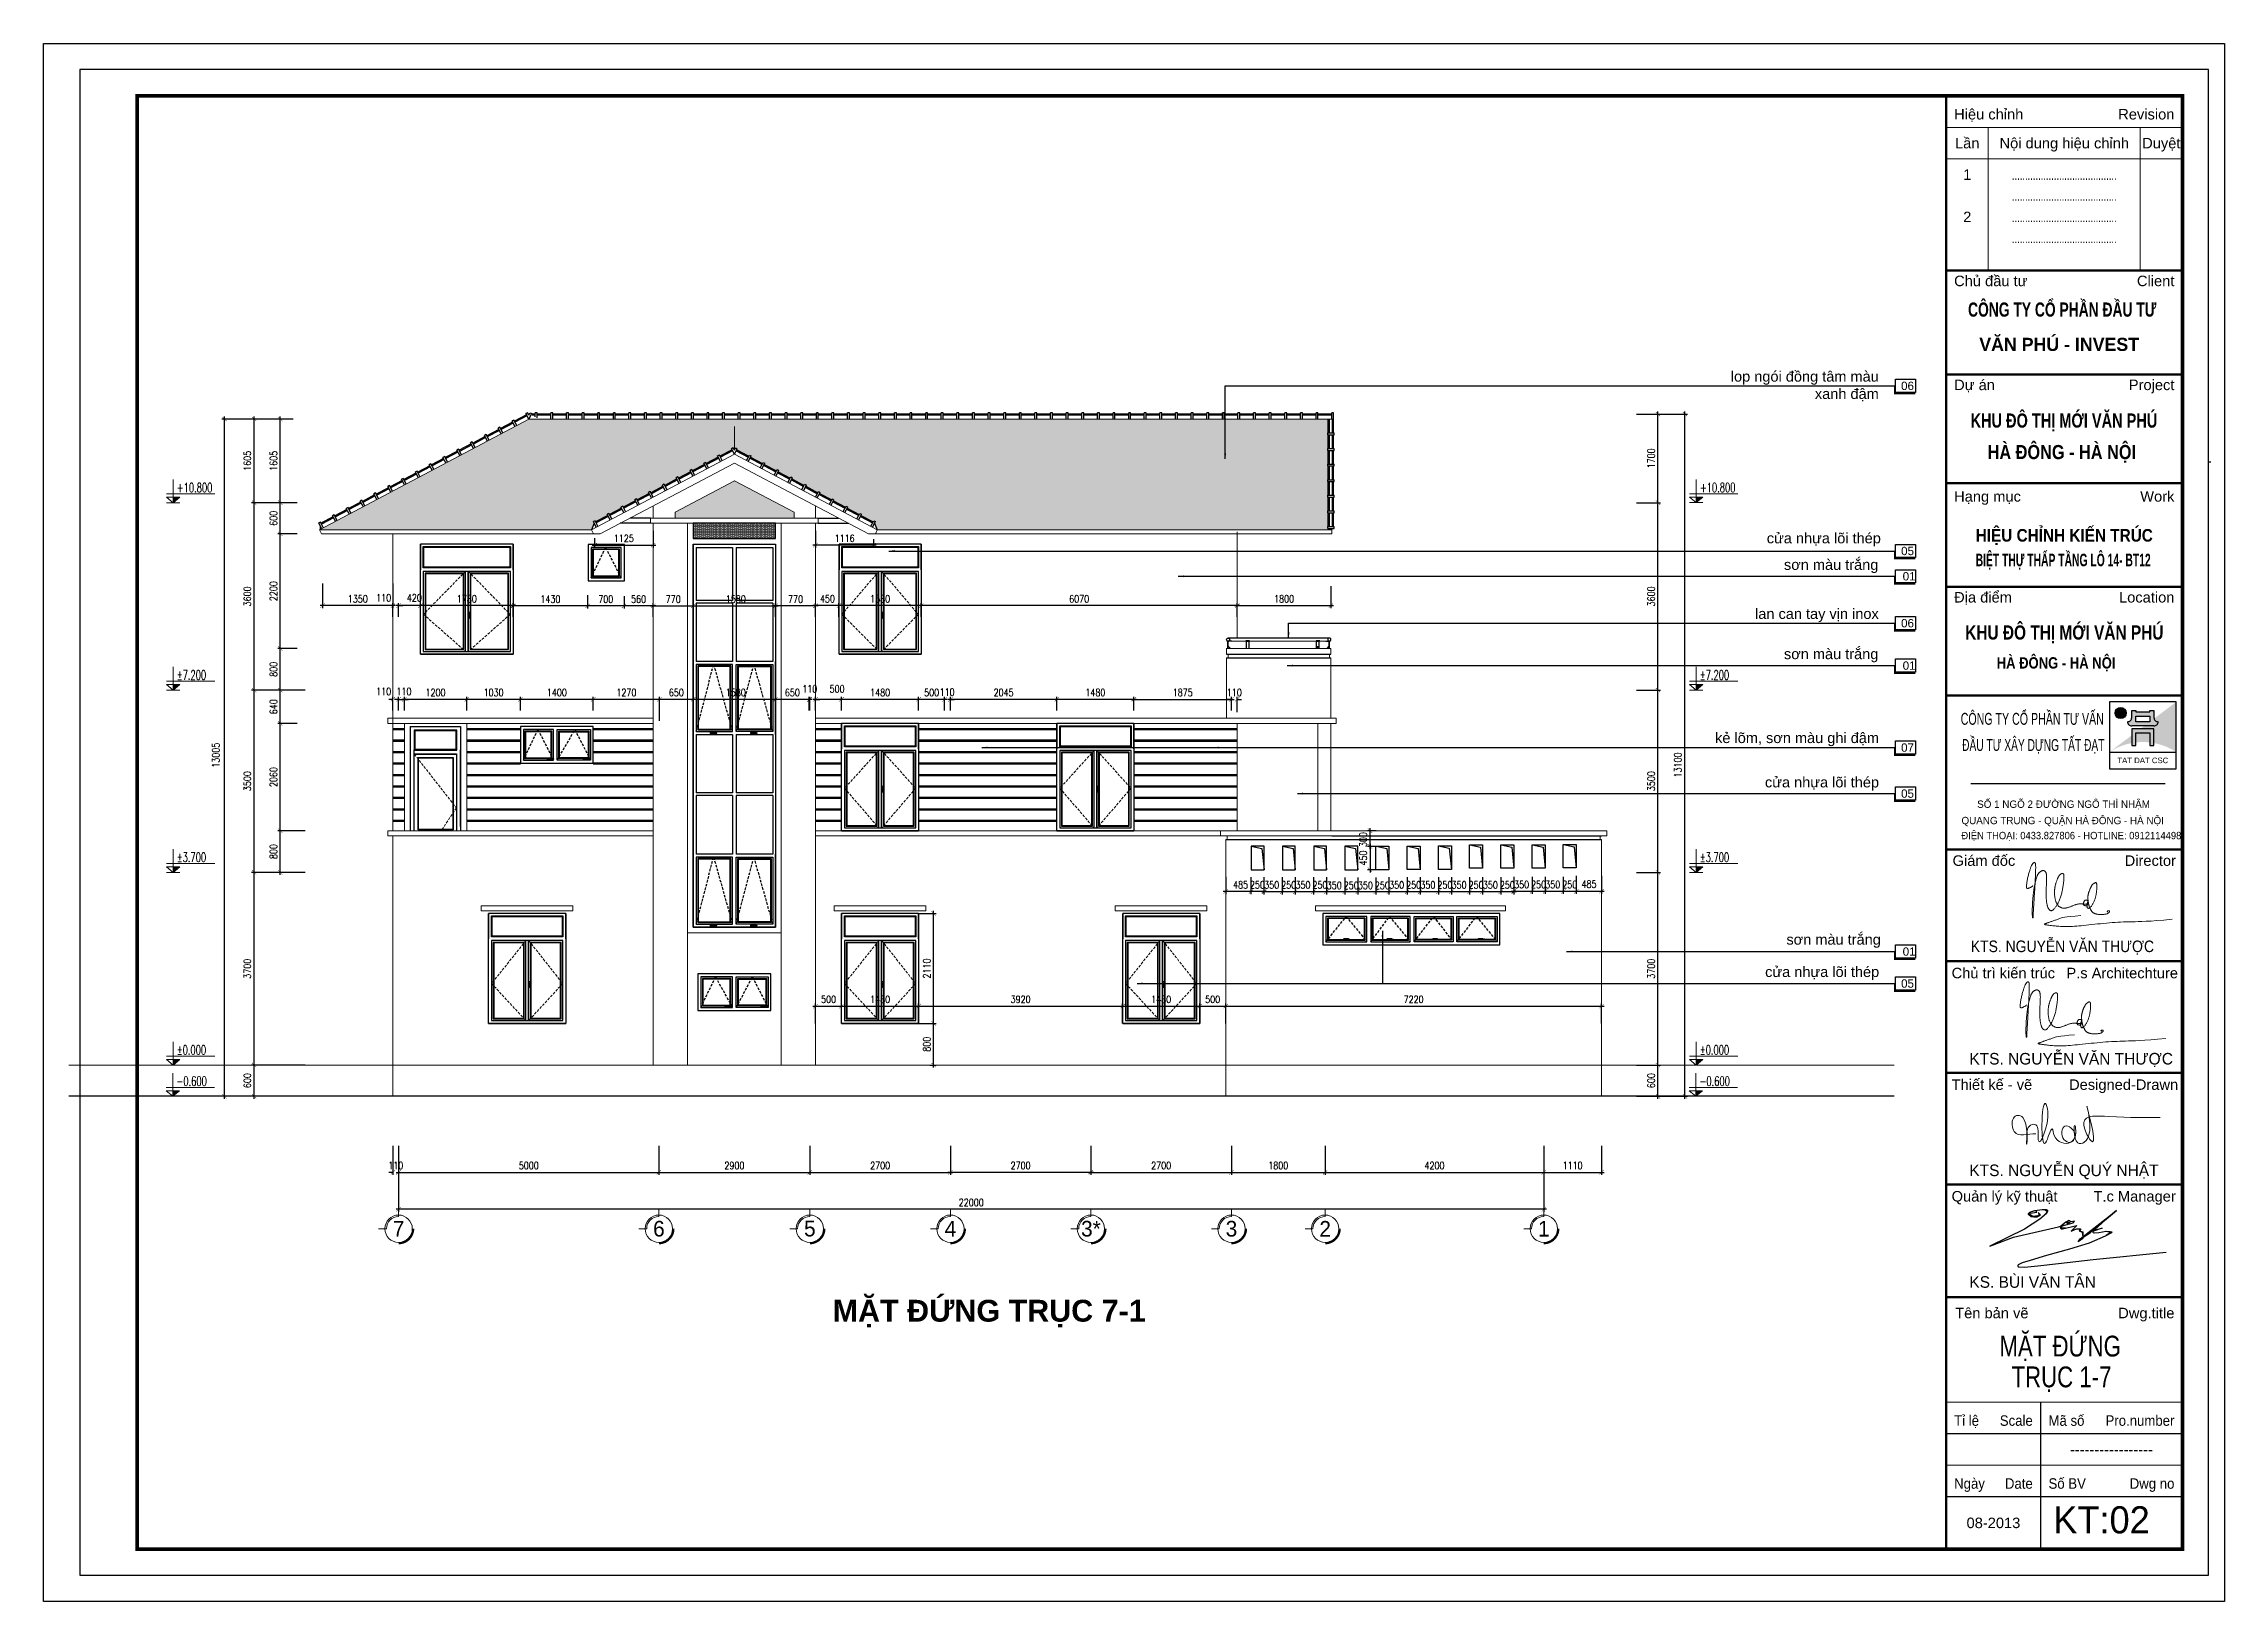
# Model space of a CAD drawing. Header units: millimetres. Extents: x -34806 to 662668, y 63228 to 99452.
# Drawn here: x 315279 to 357175, y 66792 to 96708 of the extents above; entities that cross this region are included whole.
import ezdxf
from ezdxf.enums import TextEntityAlignment as Align

# ---------------------------------------------------------------- set-up
doc = ezdxf.new("R2010")
doc.units = ezdxf.units.MM
doc.header["$LTSCALE"] = 200
doc.header["$MEASUREMENT"] = 0
doc.header["$PDMODE"] = 3
doc.header["$PDSIZE"] = 50
doc.linetypes.add('HIDDEN', pattern=[0.375, 0.25, -0.125])
doc.layers.get('0').update_dxf_attribs({"color": 95, "linetype": 'CONTINUOUS'})
doc.layers.get('DEFPOINTS').update_dxf_attribs({"linetype": 'CONTINUOUS'})
for name, color, linetype, lineweight in [('3', 7, 'CONTINUOUS', 30), ('hacth', 251, 'CONTINUOUS', 13), ('hatch', 251, 'CONTINUOUS', 5), ('Interior - Furniture _Pen_No__16', 124, 'CONTINUOUS', 20), ('nep', 4, 'CONTINUOUS', 30), ('thay', 7, 'CONTINUOUS', 18), ('VU', 8, 'HIDDEN', 13)]:
    doc.layers.add(name, color=color, linetype=linetype, lineweight=lineweight)
for name, color, linetype in [('COT', 2, 'CONTINUOUS'), ('DIM', 1, 'CONTINUOUS'), ('KHUNGTEN', 7, 'CONTINUOUS'), ('Manh', 8, 'CONTINUOUS'), ('Net_Manh', 155, 'CONTINUOUS'), ('Net_Thay', 7, 'CONTINUOUS'), ('NOITHAT', 32, 'CONTINUOUS'), ('TEXT', 7, 'CONTINUOUS'), ('TEXT2', 6, 'CONTINUOUS'), ('TH', 4, 'CONTINUOUS'), ('TPTA-Funiture', 27, 'CONTINUOUS'), ('TPTA-Text', 253, 'CONTINUOUS'), ('TPTA-Virtural', 253, 'CONTINUOUS'), ('TUONG', 2, 'CONTINUOUS'), ('wood', 254, 'CONTINUOUS')]:
    doc.layers.add(name, color=color, linetype=linetype)
doc.styles.add('.VnArial', font='VNARIAL.ttf')
doc.styles.add('Aria H B iso', font='VHARIALB.ttf')
doc.styles.add('Aria H iso', font='VHARIAL.ttf')
doc.styles.add('Arial iso', font='VNARIAL.ttf')
doc.styles.add('Arial N  iso', font='VNARIALN.ttf')
doc.styles.add('dam', font='VHAVANB.ttf', dxfattribs={"width": 0.9, "height": 450})
doc.styles.add('NHO', font='VNCC-RMS.SHX', dxfattribs={"width": 0.8})
doc.styles.add('RomanS', font='romans.shx', dxfattribs={"width": 0.8})
doc.styles.add('Scale', font='vnsimli.shx', dxfattribs={"width": 0.65, "bigfont": 'bigfont.shx'})
doc.styles.add('STYLE2', font='VHHELS.ttf')
doc.styles.add('TEXT1', font='VHARIAL.ttf', dxfattribs={"width": 0.85, "height": 200})
doc.styles.add('VNCC-COM', font='VHAVAN.ttf', dxfattribs={"width": 0.8})
doc.styles.add('VNCC-SIM', font='VHAVAN.ttf', dxfattribs={"width": 0.85})
doc.dimstyles.new('D1', dxfattribs={"dimtxt": 140, "dimasz": 80, "dimexe": 50, "dimexo": 0, "dimgap": 60, "dimtad": 1, "dimdec": 0, "dimzin": 0, "dimdsep": 46, "dimtxsty": 'RomanS', "dimblk1": 'ARCHTICK', "dimblk2": 'ARCHTICK', "dimsah": 1, "dimcen": 100, "dimdle": 50, "dimclrt": 7, "dimadec": 0, "dimazin": 0, "dimtfac": 0.005, "dimtdec": 0, "dimtix": 1, "dimtofl": 0, "dimtmove": 2, "dimatfit": 3, "dimldrblk": 'ARCHTICK', "dimfxl": 1, "dimtvp": 0.8, "dimtolj": 1, "dimtzin": 0, "dimarcsym": 0})
doc.dimstyles.new('DIM-A3', dxfattribs={"dimscale": 0, "dimtxt": 160, "dimasz": 110, "dimexe": 110, "dimexo": 0, "dimgap": 110, "dimtad": 1, "dimdec": 0, "dimdsep": 46, "dimtxsty": 'RomanS', "dimblk1": 'ARCHTICK', "dimblk2": 'ARCHTICK', "dimsah": 1, "dimcen": 0.09, "dimdle": 110, "dimclrd": 256, "dimclre": 256, "dimclrt": 14, "dimadec": 0, "dimazin": 0, "dimtfac": 1, "dimtdec": 0, "dimtix": 1, "dimtmove": 2, "dimatfit": 3, "dimfxl": 110, "dimtolj": 1, "dimarcsym": 0})

msp = doc.modelspace()

# ---------------------------------------------------------------- texts
at = {"layer": 'KHUNGTEN', "color": 7, "style": 'Aria H B iso'}
msp.add_text('mÆt ®øng trôc 7-1', height=419.111, dxfattribs=at).set_placement((333444.5, 72163.7), align=Align.CENTER)
at = {"layer": 'TEXT', "linetype": 'Continuous', "style": 'dam'}
for s, p in [('7', (322099.4, 73948.7)), ('6', (327099.4, 73948.7)), ('5', (329999.4, 73948.7)), ('4', (332699.4, 73948.7)), ('3*', (335399.4, 73948.7)), ('3', (338099.4, 73948.7)), ('2', (339899.4, 73948.7)), ('1', (344099.4, 73948.7))]:
    msp.add_text(s, height=300, dxfattribs=at).set_placement(p, align=Align.MIDDLE)
at = {"layer": 'TEXT', "style": 'VNCC-COM', "width": 0.8}
for s, p in [('mÆt ®øng', (352852.8, 71494.5)), ('trôc 1-7', (353083.5, 70903.4))]:
    msp.add_text(s, height=399.24, dxfattribs=at).set_placement(p)
at = {"layer": 'TEXT', "style": 'STYLE2'}
msp.add_text('kt:02', height=519.92, dxfattribs=at).set_placement((353886.8, 68097.8))
at = {"layer": 'TEXT', "char_height": 200, "width": 3262.791, "attachment_point": 3, "style": 'Arial iso'}
for s, insert in [('lop ngãi ®ång t©m mµu xanh ®Ëm ', (350534.6, 90417)), ('cöa nhùa lâi thÐp ', (350575.3, 87310.8)), ('s¬n mµu tr¾ng', (350527, 86801.2)), ('lan can tay vÞn inox', (350534.6, 85859.2)), ('s¬n mµu tr¾ng', (350527, 85086.6)), ('kÎ lâm, s¬n mµu ghi ®Ëm', (350539.7, 83475.2)), ('cöa nhùa lâi thÐp', (350539.7, 82623.7)), ('s¬n mµu tr¾ng', (350574.3, 79603.4)), ('cöa nhùa lâi thÐp', (350543.4, 78982.1))]:
    msp.add_mtext(s, dxfattribs=dict(at, insert=insert))

# ---------------------------------------------------------------- blocks, each defined once
blk = doc.blocks.new('_ArchTick')
at = {"layer": 'DIM', "color": 150}
blk.add_lwpolyline([(0.5, 0.5, 0.133, 0, 0), (0, 0, 0, 0.133, 0), (-0.5, -0.5, 0.133, 0.133, 0)], format="xyseb", dxfattribs=at)
blk = doc.blocks.new('*D167')
at = {"layer": 'DEFPOINTS', "color": 0}
for p in [(322099, 75541), (344099, 75541), (322099, 74322)]:
    blk.add_point(p, dxfattribs=at)
at = {"layer": 'DIM', "color": 0, "lineweight": -2}
for p, q in [((322099, 75541), (322099, 74272)), ((344099, 75541), (344099, 74272)), ((344149, 74322), (322049, 74322))]:
    blk.add_line(p, q, dxfattribs=at)
at = {"layer": 'DIM', "color": 0, "lineweight": -2, "xscale": 80, "yscale": 80, "zscale": 80, "rotation": 180}
blk.add_blockref('_ArchTick', (322099, 74322), dxfattribs=at)
at = {"layer": 'DIM', "color": 0, "lineweight": -2, "xscale": 80, "yscale": 80, "zscale": 80}
blk.add_blockref('_ArchTick', (344099, 74322), dxfattribs=at)
at = {"layer": 'DIM', "color": 7, "insert": (333099, 74452), "char_height": 140, "attachment_point": 5, "style": 'RomanS'}
blk.add_mtext('\\A1;22000', dxfattribs=at)
blk = doc.blocks.new('*D168')
at = {"layer": 'DEFPOINTS', "color": 0}
for p in [(321989, 75541), (322099, 75541), (322099, 75031)]:
    blk.add_point(p, dxfattribs=at)
at = {"layer": 'DIM', "color": 0, "lineweight": -2}
for p, q in [((321989, 75541), (321989, 74981)), ((322099, 75541), (322099, 74981)), ((321989, 75031), (321909, 75031)), ((322099, 75031), (322179, 75031))]:
    blk.add_line(p, q, dxfattribs=at)
at = {"layer": 'DIM', "color": 0, "lineweight": -2, "xscale": 80, "yscale": 80, "zscale": 80}
blk.add_blockref('_ArchTick', (321989, 75031), dxfattribs=at)
at = {"layer": 'DIM', "color": 0, "lineweight": -2, "xscale": 80, "yscale": 80, "zscale": 80, "rotation": 180}
blk.add_blockref('_ArchTick', (322099, 75031), dxfattribs=at)
at = {"layer": 'DIM', "color": 7, "insert": (322044, 75161), "char_height": 140, "attachment_point": 5, "style": 'RomanS'}
blk.add_mtext('\\A1;110', dxfattribs=at)
blk = doc.blocks.new('*D169')
at = {"layer": 'DEFPOINTS', "color": 0}
for p in [(322099, 75541), (327099, 75541), (327099, 75031)]:
    blk.add_point(p, dxfattribs=at)
at = {"layer": 'DIM', "color": 0, "lineweight": -2}
for p, q in [((322099, 75541), (322099, 74981)), ((327099, 75541), (327099, 74981)), ((322049, 75031), (327149, 75031))]:
    blk.add_line(p, q, dxfattribs=at)
at = {"layer": 'DIM', "color": 0, "lineweight": -2, "xscale": 80, "yscale": 80, "zscale": 80, "rotation": 180}
blk.add_blockref('_ArchTick', (322099, 75031), dxfattribs=at)
at = {"layer": 'DIM', "color": 0, "lineweight": -2, "xscale": 80, "yscale": 80, "zscale": 80}
blk.add_blockref('_ArchTick', (327099, 75031), dxfattribs=at)
at = {"layer": 'DIM', "color": 7, "insert": (324599, 75161), "char_height": 140, "attachment_point": 5, "style": 'RomanS'}
blk.add_mtext('\\A1;5000', dxfattribs=at)
blk = doc.blocks.new('*D170')
at = {"layer": 'DEFPOINTS', "color": 0}
for p in [(327099, 75541), (329999, 75541), (329999, 75031)]:
    blk.add_point(p, dxfattribs=at)
at = {"layer": 'DIM', "color": 0, "lineweight": -2}
for p, q in [((327099, 75541), (327099, 74981)), ((329999, 75541), (329999, 74981)), ((327049, 75031), (330049, 75031))]:
    blk.add_line(p, q, dxfattribs=at)
at = {"layer": 'DIM', "color": 0, "lineweight": -2, "xscale": 80, "yscale": 80, "zscale": 80, "rotation": 180}
blk.add_blockref('_ArchTick', (327099, 75031), dxfattribs=at)
at = {"layer": 'DIM', "color": 0, "lineweight": -2, "xscale": 80, "yscale": 80, "zscale": 80}
blk.add_blockref('_ArchTick', (329999, 75031), dxfattribs=at)
at = {"layer": 'DIM', "color": 7, "insert": (328549, 75161), "char_height": 140, "attachment_point": 5, "style": 'RomanS'}
blk.add_mtext('\\A1;2900', dxfattribs=at)
blk = doc.blocks.new('*D171')
at = {"layer": 'DEFPOINTS', "color": 0}
for p in [(329999, 75541), (332699, 75541), (332699, 75031)]:
    blk.add_point(p, dxfattribs=at)
at = {"layer": 'DIM', "color": 0, "lineweight": -2}
for p, q in [((329999, 75541), (329999, 74981)), ((332699, 75541), (332699, 74981)), ((329949, 75031), (332749, 75031))]:
    blk.add_line(p, q, dxfattribs=at)
at = {"layer": 'DIM', "color": 0, "lineweight": -2, "xscale": 80, "yscale": 80, "zscale": 80, "rotation": 180}
blk.add_blockref('_ArchTick', (329999, 75031), dxfattribs=at)
at = {"layer": 'DIM', "color": 0, "lineweight": -2, "xscale": 80, "yscale": 80, "zscale": 80}
blk.add_blockref('_ArchTick', (332699, 75031), dxfattribs=at)
at = {"layer": 'DIM', "color": 7, "insert": (331349, 75161), "char_height": 140, "attachment_point": 5, "style": 'RomanS'}
blk.add_mtext('\\A1;2700', dxfattribs=at)
blk = doc.blocks.new('*D172')
at = {"layer": 'DEFPOINTS', "color": 0}
for p in [(338099, 75541), (339899, 75541), (339899, 75031)]:
    blk.add_point(p, dxfattribs=at)
at = {"layer": 'DIM', "color": 0, "lineweight": -2}
for p, q in [((338099, 75541), (338099, 74981)), ((339899, 75541), (339899, 74981)), ((338049, 75031), (339949, 75031))]:
    blk.add_line(p, q, dxfattribs=at)
at = {"layer": 'DIM', "color": 0, "lineweight": -2, "xscale": 80, "yscale": 80, "zscale": 80, "rotation": 180}
blk.add_blockref('_ArchTick', (338099, 75031), dxfattribs=at)
at = {"layer": 'DIM', "color": 0, "lineweight": -2, "xscale": 80, "yscale": 80, "zscale": 80}
blk.add_blockref('_ArchTick', (339899, 75031), dxfattribs=at)
at = {"layer": 'DIM', "color": 7, "insert": (338999, 75161), "char_height": 140, "attachment_point": 5, "style": 'RomanS'}
blk.add_mtext('\\A1;1800', dxfattribs=at)
blk = doc.blocks.new('*D173')
at = {"layer": 'DEFPOINTS', "color": 0}
for p in [(339899, 75541), (344099, 75541), (344099, 75031)]:
    blk.add_point(p, dxfattribs=at)
at = {"layer": 'DIM', "color": 0, "lineweight": -2}
for p, q in [((339899, 75541), (339899, 74981)), ((344099, 75541), (344099, 74981)), ((339849, 75031), (344149, 75031))]:
    blk.add_line(p, q, dxfattribs=at)
at = {"layer": 'DIM', "color": 0, "lineweight": -2, "xscale": 80, "yscale": 80, "zscale": 80, "rotation": 180}
blk.add_blockref('_ArchTick', (339899, 75031), dxfattribs=at)
at = {"layer": 'DIM', "color": 0, "lineweight": -2, "xscale": 80, "yscale": 80, "zscale": 80}
blk.add_blockref('_ArchTick', (344099, 75031), dxfattribs=at)
at = {"layer": 'DIM', "color": 7, "insert": (341999, 75161), "char_height": 140, "attachment_point": 5, "style": 'RomanS'}
blk.add_mtext('\\A1;4200', dxfattribs=at)
blk = doc.blocks.new('*D174')
at = {"layer": 'DEFPOINTS', "color": 0}
for p in [(344099, 75541), (345209, 75541), (345209, 75031)]:
    blk.add_point(p, dxfattribs=at)
at = {"layer": 'DIM', "color": 0, "lineweight": -2}
for p, q in [((344099, 75541), (344099, 74981)), ((345209, 75541), (345209, 74981)), ((344049, 75031), (345259, 75031))]:
    blk.add_line(p, q, dxfattribs=at)
at = {"layer": 'DIM', "color": 0, "lineweight": -2, "xscale": 80, "yscale": 80, "zscale": 80, "rotation": 180}
blk.add_blockref('_ArchTick', (344099, 75031), dxfattribs=at)
at = {"layer": 'DIM', "color": 0, "lineweight": -2, "xscale": 80, "yscale": 80, "zscale": 80}
blk.add_blockref('_ArchTick', (345209, 75031), dxfattribs=at)
at = {"layer": 'DIM', "color": 7, "insert": (344654, 75161), "char_height": 140, "attachment_point": 5, "style": 'RomanS'}
blk.add_mtext('\\A1;1110', dxfattribs=at)
blk = doc.blocks.new('tr')
at = {"layer": 'thay', "ltscale": 600}
for p, q in [((0, -200), (0, 0)), ((313, -513), (513, -513))]:
    blk.add_line(p, q, dxfattribs=at)
at = {"layer": 'thay', "color": 150, "ltscale": 600, "const_width": 50}
blk.add_lwpolyline([(-375, -513, 0.414214), (0, -888, 0.414214)], format="xyb", dxfattribs=at)
at = {"layer": 'thay', "ltscale": 600}
blk.add_circle((0, -513), 350, dxfattribs=at)
blk.add_arc((0, -513), 313, 0, 90, dxfattribs=at)
blk = doc.blocks.new('*D175')
at = {"layer": 'DEFPOINTS', "color": 0}
for p in [(332699, 75541), (335399, 75541), (332699, 75031)]:
    blk.add_point(p, dxfattribs=at)
at = {"layer": 'DIM', "color": 0, "lineweight": -2}
for p, q in [((332699, 75541), (332699, 74981)), ((335399, 75541), (335399, 74981)), ((335449, 75031), (332649, 75031))]:
    blk.add_line(p, q, dxfattribs=at)
at = {"layer": 'DIM', "color": 0, "lineweight": -2, "xscale": 80, "yscale": 80, "zscale": 80, "rotation": 180}
blk.add_blockref('_ArchTick', (332699, 75031), dxfattribs=at)
at = {"layer": 'DIM', "color": 0, "lineweight": -2, "xscale": 80, "yscale": 80, "zscale": 80}
blk.add_blockref('_ArchTick', (335399, 75031), dxfattribs=at)
at = {"layer": 'DIM', "color": 7, "insert": (334049, 75161), "char_height": 140, "attachment_point": 5, "style": 'RomanS'}
blk.add_mtext('\\A1;2700', dxfattribs=at)
blk = doc.blocks.new('*D176')
at = {"layer": 'DEFPOINTS', "color": 0}
for p in [(335399, 75541), (338099, 75541), (338099, 75031)]:
    blk.add_point(p, dxfattribs=at)
at = {"layer": 'DIM', "color": 0, "lineweight": -2}
for p, q in [((335399, 75541), (335399, 74981)), ((338099, 75541), (338099, 74981)), ((335349, 75031), (338149, 75031))]:
    blk.add_line(p, q, dxfattribs=at)
at = {"layer": 'DIM', "color": 0, "lineweight": -2, "xscale": 80, "yscale": 80, "zscale": 80, "rotation": 180}
blk.add_blockref('_ArchTick', (335399, 75031), dxfattribs=at)
at = {"layer": 'DIM', "color": 0, "lineweight": -2, "xscale": 80, "yscale": 80, "zscale": 80}
blk.add_blockref('_ArchTick', (338099, 75031), dxfattribs=at)
at = {"layer": 'DIM', "color": 7, "insert": (336749, 75161), "char_height": 140, "attachment_point": 5, "style": 'RomanS'}
blk.add_mtext('\\A1;2700', dxfattribs=at)
blk = doc.blocks.new('*D444')
at = {"layer": 'DEFPOINTS', "color": 0}
for p in [(318754, 89498), (320076, 89498), (320301, 76492)]:
    blk.add_point(p, dxfattribs=at)
at = {"layer": 'DIM', "color": 0, "lineweight": -2}
for p, q in [((320076, 89498), (318704, 89498)), ((318754, 76442), (318754, 89548)), ((320301, 76492), (318704, 76492))]:
    blk.add_line(p, q, dxfattribs=at)
at = {"layer": 'DIM', "color": 0, "lineweight": -2, "xscale": 80, "yscale": 80, "zscale": 80}
for p, rotation in [((318754, 89498), 90), ((318754, 76492), 270)]:
    blk.add_blockref('_ArchTick', p, dxfattribs=dict(at, rotation=rotation))
at = {"layer": 'DIM', "color": 7, "insert": (318587, 83042), "char_height": 140, "attachment_point": 5, "rotation": 90, "style": 'RomanS'}
blk.add_mtext('\\A1;13005', dxfattribs=at)
blk = doc.blocks.new('*D445')
at = {"layer": 'DEFPOINTS', "color": 0}
for p in [(319323, 77092), (320150, 77092), (320150, 76492)]:
    blk.add_point(p, dxfattribs=at)
at = {"layer": 'DIM', "color": 0, "lineweight": -2}
for p, q in [((320150, 77092), (319273, 77092)), ((319323, 76442), (319323, 77142)), ((320150, 76492), (319273, 76492))]:
    blk.add_line(p, q, dxfattribs=at)
at = {"layer": 'DIM', "color": 0, "lineweight": -2, "xscale": 80, "yscale": 80, "zscale": 80}
for p, rotation in [((319323, 77092), 90), ((319323, 76492), 270)]:
    blk.add_blockref('_ArchTick', p, dxfattribs=dict(at, rotation=rotation))
at = {"layer": 'DIM', "color": 7, "insert": (319193, 76792), "char_height": 140, "attachment_point": 5, "rotation": 90, "style": 'RomanS'}
blk.add_mtext('\\A1;600', dxfattribs=at)
blk = doc.blocks.new('*D446')
at = {"layer": 'DEFPOINTS', "color": 0}
for p in [(319323, 80792), (320301, 80792), (320301, 77092)]:
    blk.add_point(p, dxfattribs=at)
at = {"layer": 'DIM', "color": 0, "lineweight": -2}
for p, q in [((320301, 80792), (319273, 80792)), ((319323, 77042), (319323, 80842)), ((320301, 77092), (319273, 77092))]:
    blk.add_line(p, q, dxfattribs=at)
at = {"layer": 'DIM', "color": 0, "lineweight": -2, "xscale": 80, "yscale": 80, "zscale": 80}
for p, rotation in [((319323, 80792), 90), ((319323, 77092), 270)]:
    blk.add_blockref('_ArchTick', p, dxfattribs=dict(at, rotation=rotation))
at = {"layer": 'DIM', "color": 7, "insert": (319193, 78942), "char_height": 140, "attachment_point": 5, "rotation": 90, "style": 'RomanS'}
blk.add_mtext('\\A1;3700', dxfattribs=at)
blk = doc.blocks.new('*D447')
at = {"layer": 'DEFPOINTS', "color": 0}
for p in [(319323, 84292), (320301, 84292), (320301, 80792)]:
    blk.add_point(p, dxfattribs=at)
at = {"layer": 'DIM', "color": 0, "lineweight": -2}
for p, q in [((320301, 84292), (319273, 84292)), ((319323, 80742), (319323, 84342)), ((320301, 80792), (319273, 80792))]:
    blk.add_line(p, q, dxfattribs=at)
at = {"layer": 'DIM', "color": 0, "lineweight": -2, "xscale": 80, "yscale": 80, "zscale": 80}
for p, rotation in [((319323, 84292), 90), ((319323, 80792), 270)]:
    blk.add_blockref('_ArchTick', p, dxfattribs=dict(at, rotation=rotation))
at = {"layer": 'DIM', "color": 7, "insert": (319193, 82542), "char_height": 140, "attachment_point": 5, "rotation": 90, "style": 'RomanS'}
blk.add_mtext('\\A1;3500', dxfattribs=at)
blk = doc.blocks.new('*D448')
at = {"layer": 'DEFPOINTS', "color": 0}
for p in [(319323, 87892), (320150, 87892), (320301, 84292)]:
    blk.add_point(p, dxfattribs=at)
at = {"layer": 'DIM', "color": 0, "lineweight": -2}
for p, q in [((320150, 87892), (319273, 87892)), ((319323, 84242), (319323, 87942)), ((320301, 84292), (319273, 84292))]:
    blk.add_line(p, q, dxfattribs=at)
at = {"layer": 'DIM', "color": 0, "lineweight": -2, "xscale": 80, "yscale": 80, "zscale": 80}
for p, rotation in [((319323, 87892), 90), ((319323, 84292), 270)]:
    blk.add_blockref('_ArchTick', p, dxfattribs=dict(at, rotation=rotation))
at = {"layer": 'DIM', "color": 7, "insert": (319193, 86092), "char_height": 140, "attachment_point": 5, "rotation": 90, "style": 'RomanS'}
blk.add_mtext('\\A1;3600', dxfattribs=at)
blk = doc.blocks.new('*D449')
at = {"layer": 'DEFPOINTS', "color": 0}
for p in [(319323, 89498), (320076, 89498), (320150, 87892)]:
    blk.add_point(p, dxfattribs=at)
at = {"layer": 'DIM', "color": 0, "lineweight": -2}
for p, q in [((320076, 89498), (319273, 89498)), ((319323, 87842), (319323, 89548)), ((320150, 87892), (319273, 87892))]:
    blk.add_line(p, q, dxfattribs=at)
at = {"layer": 'DIM', "color": 0, "lineweight": -2, "xscale": 80, "yscale": 80, "zscale": 80}
for p, rotation in [((319323, 89498), 90), ((319323, 87892), 270)]:
    blk.add_blockref('_ArchTick', p, dxfattribs=dict(at, rotation=rotation))
at = {"layer": 'DIM', "color": 7, "insert": (319193, 88695), "char_height": 140, "attachment_point": 5, "rotation": 90, "style": 'RomanS'}
blk.add_mtext('\\A1;1605', dxfattribs=at)
blk = doc.blocks.new('*D450')
at = {"layer": 'DEFPOINTS', "color": 0}
for p in [(319826, 81592), (320301, 81592), (320301, 80792)]:
    blk.add_point(p, dxfattribs=at)
at = {"layer": 'DIM', "color": 0, "lineweight": -2}
for p, q in [((320301, 81592), (319776, 81592)), ((319826, 80742), (319826, 81642)), ((320301, 80792), (319776, 80792))]:
    blk.add_line(p, q, dxfattribs=at)
at = {"layer": 'DIM', "color": 0, "lineweight": -2, "xscale": 80, "yscale": 80, "zscale": 80}
for p, rotation in [((319826, 81592), 90), ((319826, 80792), 270)]:
    blk.add_blockref('_ArchTick', p, dxfattribs=dict(at, rotation=rotation))
at = {"layer": 'DIM', "color": 7, "insert": (319696, 81192), "char_height": 140, "attachment_point": 5, "rotation": 90, "style": 'RomanS'}
blk.add_mtext('\\A1;800', dxfattribs=at)
blk = doc.blocks.new('*D451')
at = {"layer": 'DEFPOINTS', "color": 0}
for p in [(319826, 83652), (320150, 83652), (320150, 81592)]:
    blk.add_point(p, dxfattribs=at)
at = {"layer": 'DIM', "color": 0, "lineweight": -2}
for p, q in [((320150, 83652), (319776, 83652)), ((319826, 81542), (319826, 83702)), ((320150, 81592), (319776, 81592))]:
    blk.add_line(p, q, dxfattribs=at)
at = {"layer": 'DIM', "color": 0, "lineweight": -2, "xscale": 80, "yscale": 80, "zscale": 80}
for p, rotation in [((319826, 83652), 90), ((319826, 81592), 270)]:
    blk.add_blockref('_ArchTick', p, dxfattribs=dict(at, rotation=rotation))
at = {"layer": 'DIM', "color": 7, "insert": (319696, 82622), "char_height": 140, "attachment_point": 5, "rotation": 90, "style": 'RomanS'}
blk.add_mtext('\\A1;2060', dxfattribs=at)
blk = doc.blocks.new('*D452')
at = {"layer": 'DEFPOINTS', "color": 0}
for p in [(319826, 84292), (320150, 84292), (320150, 83652)]:
    blk.add_point(p, dxfattribs=at)
at = {"layer": 'DIM', "color": 0, "lineweight": -2}
for p, q in [((320150, 84292), (319776, 84292)), ((319826, 83602), (319826, 84342)), ((320150, 83652), (319776, 83652))]:
    blk.add_line(p, q, dxfattribs=at)
at = {"layer": 'DIM', "color": 0, "lineweight": -2, "xscale": 80, "yscale": 80, "zscale": 80}
for p, rotation in [((319826, 84292), 90), ((319826, 83652), 270)]:
    blk.add_blockref('_ArchTick', p, dxfattribs=dict(at, rotation=rotation))
at = {"layer": 'DIM', "color": 7, "insert": (319696, 83972), "char_height": 140, "attachment_point": 5, "rotation": 90, "style": 'RomanS'}
blk.add_mtext('\\A1;640', dxfattribs=at)
blk = doc.blocks.new('*D453')
at = {"layer": 'DEFPOINTS', "color": 0}
for p in [(319826, 85092), (320150, 85092), (320150, 84292)]:
    blk.add_point(p, dxfattribs=at)
at = {"layer": 'DIM', "color": 0, "lineweight": -2}
for p, q in [((320150, 85092), (319776, 85092)), ((319826, 84242), (319826, 85142)), ((320150, 84292), (319776, 84292))]:
    blk.add_line(p, q, dxfattribs=at)
at = {"layer": 'DIM', "color": 0, "lineweight": -2, "xscale": 80, "yscale": 80, "zscale": 80}
for p, rotation in [((319826, 85092), 90), ((319826, 84292), 270)]:
    blk.add_blockref('_ArchTick', p, dxfattribs=dict(at, rotation=rotation))
at = {"layer": 'DIM', "color": 7, "insert": (319696, 84692), "char_height": 140, "attachment_point": 5, "rotation": 90, "style": 'RomanS'}
blk.add_mtext('\\A1;800', dxfattribs=at)
blk = doc.blocks.new('*D454')
at = {"layer": 'DEFPOINTS', "color": 0}
for p in [(319826, 87292), (320150, 87292), (320150, 85092)]:
    blk.add_point(p, dxfattribs=at)
at = {"layer": 'DIM', "color": 0, "lineweight": -2}
for p, q in [((320150, 87292), (319776, 87292)), ((319826, 85042), (319826, 87342)), ((320150, 85092), (319776, 85092))]:
    blk.add_line(p, q, dxfattribs=at)
at = {"layer": 'DIM', "color": 0, "lineweight": -2, "xscale": 80, "yscale": 80, "zscale": 80}
for p, rotation in [((319826, 87292), 90), ((319826, 85092), 270)]:
    blk.add_blockref('_ArchTick', p, dxfattribs=dict(at, rotation=rotation))
at = {"layer": 'DIM', "color": 7, "insert": (319696, 86192), "char_height": 140, "attachment_point": 5, "rotation": 90, "style": 'RomanS'}
blk.add_mtext('\\A1;2200', dxfattribs=at)
blk = doc.blocks.new('cao do')
at = {"layer": 'thay'}
for p, q in [((0, 445), (0, 0)), ((798, 170), (-128, 170)), ((0, 0), (-128, 106)), ((128, 106), (-128, 106)), ((0, 0), (128, 106))]:
    blk.add_line(p, q, dxfattribs=at)
at = {"layer": 'thay', "ltscale": 600}
blk.add_line((128, 0), (-128, 0), dxfattribs=at)
at = {"layer": 'thay', "color": 150, "ltscale": 600}
blk.add_solid([(0, 0), (0, 106), (128, 106)], dxfattribs=at)
at = {"layer": 'TEXT', "style": 'Arial N  iso'}
blk.add_attdef('%%P0.000', text='', height=200, dxfattribs=at).set_placement((70, 290), align=Align.MIDDLE_LEFT)
blk = doc.blocks.new('*D455')
at = {"layer": 'DEFPOINTS', "color": 0}
for p in [(319826, 87892), (320150, 87892), (320150, 87292)]:
    blk.add_point(p, dxfattribs=at)
at = {"layer": 'DIM', "color": 0, "lineweight": -2}
for p, q in [((320150, 87892), (319776, 87892)), ((319826, 87242), (319826, 87942)), ((320150, 87292), (319776, 87292))]:
    blk.add_line(p, q, dxfattribs=at)
at = {"layer": 'DIM', "color": 0, "lineweight": -2, "xscale": 80, "yscale": 80, "zscale": 80}
for p, rotation in [((319826, 87892), 90), ((319826, 87292), 270)]:
    blk.add_blockref('_ArchTick', p, dxfattribs=dict(at, rotation=rotation))
at = {"layer": 'DIM', "color": 7, "insert": (319696, 87592), "char_height": 140, "attachment_point": 5, "rotation": 90, "style": 'RomanS'}
blk.add_mtext('\\A1;600', dxfattribs=at)
blk = doc.blocks.new('tn')
at = {"layer": 'wood', "ltscale": 0.5}
for p, q in [((65304, -42411), (65304, -42423)), ((65304, -42423), (65305, -42426)), ((65305, -42427), (65305, -42482)), ((65316, -42423), (65314, -42426)), ((65314, -42427), (65314, -42482)), ((65316, -42411), (65316, -42423))]:
    blk.add_line(p, q, dxfattribs=at)
for points in [[(65300, -42367), (65300, -42457)], [(65319, -42417), (65319, -42367)], [(65319, -42457), (65319, -42417)]]:
    blk.add_lwpolyline(points, dxfattribs=at)
blk.add_circle((65310, -42411), 1.75, dxfattribs=at)
for centre, radius, start, end in [((65310, -42367), 9.61, 0, 180), ((65310, -42457), 9.61, 180, 243.1549), ((65310, -42411), 8.28, 318.259, 221.741), ((65310, -42411), 8.28, 48.259, 221.741), ((65310, -42411), 6.18, 0, 180), ((65305, -42423), 1.2, 180, 207.1927), ((65304, -42427), 1.2, 0, 27.1927), ((65310, -42482), 4.34, 180, 0), ((65315, -42427), 1.2, 152.8073, 180), ((65310, -42457), 9.61, 296.8451, 0), ((65315, -42423), 1.2, 332.8073, 0)]:
    blk.add_arc(centre, radius, start, end, dxfattribs=at)
blk = doc.blocks.new('*D456')
at = {"layer": 'DEFPOINTS', "color": 0}
for p in [(342074, 80699), (342324, 80699), (342074, 80420)]:
    blk.add_point(p, dxfattribs=at)
at = {"layer": 'DIM', "color": 0, "lineweight": -2}
for p, q in [((342074, 80699), (342074, 80370)), ((342324, 80699), (342324, 80370)), ((342374, 80420), (342024, 80420))]:
    blk.add_line(p, q, dxfattribs=at)
at = {"layer": 'DIM', "color": 0, "lineweight": -2, "xscale": 80, "yscale": 80, "zscale": 80, "rotation": 180}
blk.add_blockref('_ArchTick', (342074, 80420), dxfattribs=at)
at = {"layer": 'DIM', "color": 0, "lineweight": -2, "xscale": 80, "yscale": 80, "zscale": 80}
blk.add_blockref('_ArchTick', (342324, 80420), dxfattribs=at)
at = {"layer": 'DIM', "color": 7, "insert": (342199, 80550), "char_height": 140, "attachment_point": 5, "style": 'RomanS'}
blk.add_mtext('\\A1;250', dxfattribs=at)
blk = doc.blocks.new('*D457')
at = {"layer": 'DEFPOINTS', "color": 0}
for p in [(341724, 80700), (342074, 80699), (341724, 80420)]:
    blk.add_point(p, dxfattribs=at)
at = {"layer": 'DIM', "color": 0, "lineweight": -2}
for p, q in [((341724, 80700), (341724, 80370)), ((342074, 80699), (342074, 80370)), ((342124, 80420), (341674, 80420))]:
    blk.add_line(p, q, dxfattribs=at)
at = {"layer": 'DIM', "color": 0, "lineweight": -2, "xscale": 80, "yscale": 80, "zscale": 80, "rotation": 180}
blk.add_blockref('_ArchTick', (341724, 80420), dxfattribs=at)
at = {"layer": 'DIM', "color": 0, "lineweight": -2, "xscale": 80, "yscale": 80, "zscale": 80}
blk.add_blockref('_ArchTick', (342074, 80420), dxfattribs=at)
at = {"layer": 'DIM', "color": 7, "insert": (341873, 80550), "char_height": 140, "attachment_point": 5, "style": 'RomanS'}
blk.add_mtext('\\A1;350', dxfattribs=at)
blk = doc.blocks.new('*D458')
at = {"layer": 'DEFPOINTS', "color": 0}
for p in [(341474, 80699), (341724, 80699), (341474, 80420)]:
    blk.add_point(p, dxfattribs=at)
at = {"layer": 'DIM', "color": 0, "lineweight": -2}
for p, q in [((341474, 80699), (341474, 80370)), ((341724, 80699), (341724, 80370)), ((341774, 80420), (341424, 80420))]:
    blk.add_line(p, q, dxfattribs=at)
at = {"layer": 'DIM', "color": 0, "lineweight": -2, "xscale": 80, "yscale": 80, "zscale": 80, "rotation": 180}
blk.add_blockref('_ArchTick', (341474, 80420), dxfattribs=at)
at = {"layer": 'DIM', "color": 0, "lineweight": -2, "xscale": 80, "yscale": 80, "zscale": 80}
blk.add_blockref('_ArchTick', (341724, 80420), dxfattribs=at)
at = {"layer": 'DIM', "color": 7, "insert": (341599, 80550), "char_height": 140, "attachment_point": 5, "style": 'RomanS'}
blk.add_mtext('\\A1;250', dxfattribs=at)
blk = doc.blocks.new('*D459')
at = {"layer": 'DEFPOINTS', "color": 0}
for p in [(341124, 80700), (341474, 80699), (341124, 80420)]:
    blk.add_point(p, dxfattribs=at)
at = {"layer": 'DIM', "color": 0, "lineweight": -2}
for p, q in [((341124, 80700), (341124, 80370)), ((341474, 80699), (341474, 80370)), ((341524, 80420), (341074, 80420))]:
    blk.add_line(p, q, dxfattribs=at)
at = {"layer": 'DIM', "color": 0, "lineweight": -2, "xscale": 80, "yscale": 80, "zscale": 80, "rotation": 180}
blk.add_blockref('_ArchTick', (341124, 80420), dxfattribs=at)
at = {"layer": 'DIM', "color": 0, "lineweight": -2, "xscale": 80, "yscale": 80, "zscale": 80}
blk.add_blockref('_ArchTick', (341474, 80420), dxfattribs=at)
at = {"layer": 'DIM', "color": 7, "insert": (341273, 80550), "char_height": 140, "attachment_point": 5, "style": 'RomanS'}
blk.add_mtext('\\A1;350', dxfattribs=at)
blk = doc.blocks.new('*D460')
at = {"layer": 'DEFPOINTS', "color": 0}
for p in [(340874, 80692), (341124, 80692), (340874, 80420)]:
    blk.add_point(p, dxfattribs=at)
at = {"layer": 'DIM', "color": 0, "lineweight": -2}
for p, q in [((340874, 80692), (340874, 80370)), ((341124, 80692), (341124, 80370)), ((341174, 80420), (340824, 80420))]:
    blk.add_line(p, q, dxfattribs=at)
at = {"layer": 'DIM', "color": 0, "lineweight": -2, "xscale": 80, "yscale": 80, "zscale": 80, "rotation": 180}
blk.add_blockref('_ArchTick', (340874, 80420), dxfattribs=at)
at = {"layer": 'DIM', "color": 0, "lineweight": -2, "xscale": 80, "yscale": 80, "zscale": 80}
blk.add_blockref('_ArchTick', (341124, 80420), dxfattribs=at)
at = {"layer": 'DIM', "color": 7, "insert": (340999, 80542), "char_height": 140, "attachment_point": 5, "style": 'RomanS'}
blk.add_mtext('\\A1;250', dxfattribs=at)
blk = doc.blocks.new('*D461')
at = {"layer": 'DEFPOINTS', "color": 0}
for p in [(340524, 80692), (340874, 80692), (340524, 80420)]:
    blk.add_point(p, dxfattribs=at)
at = {"layer": 'DIM', "color": 0, "lineweight": -2}
for p, q in [((340524, 80692), (340524, 80370)), ((340874, 80692), (340874, 80370)), ((340924, 80420), (340474, 80420))]:
    blk.add_line(p, q, dxfattribs=at)
at = {"layer": 'DIM', "color": 0, "lineweight": -2, "xscale": 80, "yscale": 80, "zscale": 80, "rotation": 180}
blk.add_blockref('_ArchTick', (340524, 80420), dxfattribs=at)
at = {"layer": 'DIM', "color": 0, "lineweight": -2, "xscale": 80, "yscale": 80, "zscale": 80}
blk.add_blockref('_ArchTick', (340874, 80420), dxfattribs=at)
at = {"layer": 'DIM', "color": 7, "insert": (340673, 80542), "char_height": 140, "attachment_point": 5, "style": 'RomanS'}
blk.add_mtext('\\A1;350', dxfattribs=at)
blk = doc.blocks.new('*D462')
at = {"layer": 'DEFPOINTS', "color": 0}
for p in [(340274, 80692), (340524, 80692), (340274, 80420)]:
    blk.add_point(p, dxfattribs=at)
at = {"layer": 'DIM', "color": 0, "lineweight": -2}
for p, q in [((340274, 80692), (340274, 80370)), ((340524, 80692), (340524, 80370)), ((340574, 80420), (340224, 80420))]:
    blk.add_line(p, q, dxfattribs=at)
at = {"layer": 'DIM', "color": 0, "lineweight": -2, "xscale": 80, "yscale": 80, "zscale": 80, "rotation": 180}
blk.add_blockref('_ArchTick', (340274, 80420), dxfattribs=at)
at = {"layer": 'DIM', "color": 0, "lineweight": -2, "xscale": 80, "yscale": 80, "zscale": 80}
blk.add_blockref('_ArchTick', (340524, 80420), dxfattribs=at)
at = {"layer": 'DIM', "color": 7, "insert": (340399, 80542), "char_height": 140, "attachment_point": 5, "style": 'RomanS'}
blk.add_mtext('\\A1;250', dxfattribs=at)
blk = doc.blocks.new('*D463')
at = {"layer": 'DEFPOINTS', "color": 0}
for p in [(339924, 80692), (340274, 80692), (339924, 80420)]:
    blk.add_point(p, dxfattribs=at)
at = {"layer": 'DIM', "color": 0, "lineweight": -2}
for p, q in [((339924, 80692), (339924, 80370)), ((340274, 80692), (340274, 80370)), ((340324, 80420), (339874, 80420))]:
    blk.add_line(p, q, dxfattribs=at)
at = {"layer": 'DIM', "color": 0, "lineweight": -2, "xscale": 80, "yscale": 80, "zscale": 80, "rotation": 180}
blk.add_blockref('_ArchTick', (339924, 80420), dxfattribs=at)
at = {"layer": 'DIM', "color": 0, "lineweight": -2, "xscale": 80, "yscale": 80, "zscale": 80}
blk.add_blockref('_ArchTick', (340274, 80420), dxfattribs=at)
at = {"layer": 'DIM', "color": 7, "insert": (340073, 80542), "char_height": 140, "attachment_point": 5, "style": 'RomanS'}
blk.add_mtext('\\A1;350', dxfattribs=at)
blk = doc.blocks.new('*D464')
at = {"layer": 'DEFPOINTS', "color": 0}
for p in [(339674, 80699), (339924, 80699), (339674, 80420)]:
    blk.add_point(p, dxfattribs=at)
at = {"layer": 'DIM', "color": 0, "lineweight": -2}
for p, q in [((339674, 80699), (339674, 80370)), ((339924, 80699), (339924, 80370)), ((339974, 80420), (339624, 80420))]:
    blk.add_line(p, q, dxfattribs=at)
at = {"layer": 'DIM', "color": 0, "lineweight": -2, "xscale": 80, "yscale": 80, "zscale": 80, "rotation": 180}
blk.add_blockref('_ArchTick', (339674, 80420), dxfattribs=at)
at = {"layer": 'DIM', "color": 0, "lineweight": -2, "xscale": 80, "yscale": 80, "zscale": 80}
blk.add_blockref('_ArchTick', (339924, 80420), dxfattribs=at)
at = {"layer": 'DIM', "color": 7, "insert": (339799, 80550), "char_height": 140, "attachment_point": 5, "style": 'RomanS'}
blk.add_mtext('\\A1;250', dxfattribs=at)
blk = doc.blocks.new('*D465')
at = {"layer": 'DEFPOINTS', "color": 0}
for p in [(339324, 80700), (339674, 80699), (339324, 80420)]:
    blk.add_point(p, dxfattribs=at)
at = {"layer": 'DIM', "color": 0, "lineweight": -2}
for p, q in [((339324, 80700), (339324, 80370)), ((339674, 80699), (339674, 80370)), ((339724, 80420), (339274, 80420))]:
    blk.add_line(p, q, dxfattribs=at)
at = {"layer": 'DIM', "color": 0, "lineweight": -2, "xscale": 80, "yscale": 80, "zscale": 80, "rotation": 180}
blk.add_blockref('_ArchTick', (339324, 80420), dxfattribs=at)
at = {"layer": 'DIM', "color": 0, "lineweight": -2, "xscale": 80, "yscale": 80, "zscale": 80}
blk.add_blockref('_ArchTick', (339674, 80420), dxfattribs=at)
at = {"layer": 'DIM', "color": 7, "insert": (339473, 80550), "char_height": 140, "attachment_point": 5, "style": 'RomanS'}
blk.add_mtext('\\A1;350', dxfattribs=at)
blk = doc.blocks.new('*D466')
at = {"layer": 'DEFPOINTS', "color": 0}
for p in [(339074, 80700), (339324, 80700), (339074, 80420)]:
    blk.add_point(p, dxfattribs=at)
at = {"layer": 'DIM', "color": 0, "lineweight": -2}
for p, q in [((339074, 80700), (339074, 80370)), ((339324, 80700), (339324, 80370)), ((339374, 80420), (339024, 80420))]:
    blk.add_line(p, q, dxfattribs=at)
at = {"layer": 'DIM', "color": 0, "lineweight": -2, "xscale": 80, "yscale": 80, "zscale": 80, "rotation": 180}
blk.add_blockref('_ArchTick', (339074, 80420), dxfattribs=at)
at = {"layer": 'DIM', "color": 0, "lineweight": -2, "xscale": 80, "yscale": 80, "zscale": 80}
blk.add_blockref('_ArchTick', (339324, 80420), dxfattribs=at)
at = {"layer": 'DIM', "color": 7, "insert": (339199, 80550), "char_height": 140, "attachment_point": 5, "style": 'RomanS'}
blk.add_mtext('\\A1;250', dxfattribs=at)
blk = doc.blocks.new('*D467')
at = {"layer": 'DEFPOINTS', "color": 0}
for p in [(338724, 80700), (339074, 80700), (338724, 80420)]:
    blk.add_point(p, dxfattribs=at)
at = {"layer": 'DIM', "color": 0, "lineweight": -2}
for p, q in [((338724, 80700), (338724, 80370)), ((339074, 80700), (339074, 80370)), ((339124, 80420), (338674, 80420))]:
    blk.add_line(p, q, dxfattribs=at)
at = {"layer": 'DIM', "color": 0, "lineweight": -2, "xscale": 80, "yscale": 80, "zscale": 80, "rotation": 180}
blk.add_blockref('_ArchTick', (338724, 80420), dxfattribs=at)
at = {"layer": 'DIM', "color": 0, "lineweight": -2, "xscale": 80, "yscale": 80, "zscale": 80}
blk.add_blockref('_ArchTick', (339074, 80420), dxfattribs=at)
at = {"layer": 'DIM', "color": 7, "insert": (338873, 80550), "char_height": 140, "attachment_point": 5, "style": 'RomanS'}
blk.add_mtext('\\A1;350', dxfattribs=at)
blk = doc.blocks.new('*D468')
at = {"layer": 'DEFPOINTS', "color": 0}
for p in [(338474, 80703), (338724, 80703), (338474, 80424)]:
    blk.add_point(p, dxfattribs=at)
at = {"layer": 'DIM', "color": 0, "lineweight": -2}
for p, q in [((338474, 80703), (338474, 80374)), ((338724, 80703), (338724, 80374)), ((338774, 80424), (338424, 80424))]:
    blk.add_line(p, q, dxfattribs=at)
at = {"layer": 'DIM', "color": 0, "lineweight": -2, "xscale": 80, "yscale": 80, "zscale": 80, "rotation": 180}
blk.add_blockref('_ArchTick', (338474, 80424), dxfattribs=at)
at = {"layer": 'DIM', "color": 0, "lineweight": -2, "xscale": 80, "yscale": 80, "zscale": 80}
blk.add_blockref('_ArchTick', (338724, 80424), dxfattribs=at)
at = {"layer": 'DIM', "color": 7, "insert": (338599, 80554), "char_height": 140, "attachment_point": 5, "style": 'RomanS'}
blk.add_mtext('\\A1;250', dxfattribs=at)
blk = doc.blocks.new('*D469')
at = {"layer": 'DEFPOINTS', "color": 0}
for p in [(337989, 80704), (338474, 80703), (337989, 80424)]:
    blk.add_point(p, dxfattribs=at)
at = {"layer": 'DIM', "color": 0, "lineweight": -2}
for p, q in [((337989, 80704), (337989, 80374)), ((338474, 80703), (338474, 80374)), ((338524, 80424), (337939, 80424))]:
    blk.add_line(p, q, dxfattribs=at)
at = {"layer": 'DIM', "color": 0, "lineweight": -2, "xscale": 80, "yscale": 80, "zscale": 80, "rotation": 180}
blk.add_blockref('_ArchTick', (337989, 80424), dxfattribs=at)
at = {"layer": 'DIM', "color": 0, "lineweight": -2, "xscale": 80, "yscale": 80, "zscale": 80}
blk.add_blockref('_ArchTick', (338474, 80424), dxfattribs=at)
at = {"layer": 'DIM', "color": 7, "insert": (338273, 80554), "char_height": 140, "attachment_point": 5, "style": 'RomanS'}
blk.add_mtext('\\A1;485', dxfattribs=at)
blk = doc.blocks.new('*D470')
at = {"layer": 'DEFPOINTS', "color": 0}
for p in [(340761, 81592), (340880, 81592), (340880, 81292)]:
    blk.add_point(p, dxfattribs=at)
at = {"layer": 'DIM', "color": 0, "lineweight": -2}
for p, q in [((340880, 81592), (340711, 81592)), ((340880, 81292), (340711, 81292)), ((340761, 81242), (340761, 81642))]:
    blk.add_line(p, q, dxfattribs=at)
at = {"layer": 'DIM', "color": 0, "lineweight": -2, "xscale": 80, "yscale": 80, "zscale": 80}
for p, rotation in [((340761, 81592), 90), ((340761, 81292), 270)]:
    blk.add_blockref('_ArchTick', p, dxfattribs=dict(at, rotation=rotation))
at = {"layer": 'DIM', "color": 7, "insert": (340631, 81422), "char_height": 140, "attachment_point": 5, "rotation": 90, "style": 'RomanS'}
blk.add_mtext('\\A1;300', dxfattribs=at)
blk = doc.blocks.new('*D471')
at = {"layer": 'DEFPOINTS', "color": 0}
for p in [(342674, 80699), (342924, 80699), (342674, 80420)]:
    blk.add_point(p, dxfattribs=at)
at = {"layer": 'DIM', "color": 0, "lineweight": -2}
for p, q in [((342674, 80699), (342674, 80370)), ((342924, 80699), (342924, 80370)), ((342974, 80420), (342624, 80420))]:
    blk.add_line(p, q, dxfattribs=at)
at = {"layer": 'DIM', "color": 0, "lineweight": -2, "xscale": 80, "yscale": 80, "zscale": 80, "rotation": 180}
blk.add_blockref('_ArchTick', (342674, 80420), dxfattribs=at)
at = {"layer": 'DIM', "color": 0, "lineweight": -2, "xscale": 80, "yscale": 80, "zscale": 80}
blk.add_blockref('_ArchTick', (342924, 80420), dxfattribs=at)
at = {"layer": 'DIM', "color": 7, "insert": (342799, 80550), "char_height": 140, "attachment_point": 5, "style": 'RomanS'}
blk.add_mtext('\\A1;250', dxfattribs=at)
blk = doc.blocks.new('*D472')
at = {"layer": 'DEFPOINTS', "color": 0}
for p in [(342324, 80700), (342674, 80699), (342324, 80420)]:
    blk.add_point(p, dxfattribs=at)
at = {"layer": 'DIM', "color": 0, "lineweight": -2}
for p, q in [((342324, 80700), (342324, 80370)), ((342674, 80699), (342674, 80370)), ((342724, 80420), (342274, 80420))]:
    blk.add_line(p, q, dxfattribs=at)
at = {"layer": 'DIM', "color": 0, "lineweight": -2, "xscale": 80, "yscale": 80, "zscale": 80, "rotation": 180}
blk.add_blockref('_ArchTick', (342324, 80420), dxfattribs=at)
at = {"layer": 'DIM', "color": 0, "lineweight": -2, "xscale": 80, "yscale": 80, "zscale": 80}
blk.add_blockref('_ArchTick', (342674, 80420), dxfattribs=at)
at = {"layer": 'DIM', "color": 7, "insert": (342473, 80550), "char_height": 140, "attachment_point": 5, "style": 'RomanS'}
blk.add_mtext('\\A1;350', dxfattribs=at)
blk = doc.blocks.new('*D473')
at = {"layer": 'DEFPOINTS', "color": 0}
for p in [(344474, 80706), (344724, 80706), (344474, 80427)]:
    blk.add_point(p, dxfattribs=at)
at = {"layer": 'DIM', "color": 0, "lineweight": -2}
for p, q in [((344474, 80706), (344474, 80377)), ((344724, 80706), (344724, 80377)), ((344774, 80427), (344424, 80427))]:
    blk.add_line(p, q, dxfattribs=at)
at = {"layer": 'DIM', "color": 0, "lineweight": -2, "xscale": 80, "yscale": 80, "zscale": 80, "rotation": 180}
blk.add_blockref('_ArchTick', (344474, 80427), dxfattribs=at)
at = {"layer": 'DIM', "color": 0, "lineweight": -2, "xscale": 80, "yscale": 80, "zscale": 80}
blk.add_blockref('_ArchTick', (344724, 80427), dxfattribs=at)
at = {"layer": 'DIM', "color": 7, "insert": (344599, 80557), "char_height": 140, "attachment_point": 5, "style": 'RomanS'}
blk.add_mtext('\\A1;250', dxfattribs=at)
blk = doc.blocks.new('*D474')
at = {"layer": 'DEFPOINTS', "color": 0}
for p in [(344124, 80707), (344474, 80706), (344124, 80427)]:
    blk.add_point(p, dxfattribs=at)
at = {"layer": 'DIM', "color": 0, "lineweight": -2}
for p, q in [((344124, 80707), (344124, 80377)), ((344474, 80706), (344474, 80377)), ((344524, 80427), (344074, 80427))]:
    blk.add_line(p, q, dxfattribs=at)
at = {"layer": 'DIM', "color": 0, "lineweight": -2, "xscale": 80, "yscale": 80, "zscale": 80, "rotation": 180}
blk.add_blockref('_ArchTick', (344124, 80427), dxfattribs=at)
at = {"layer": 'DIM', "color": 0, "lineweight": -2, "xscale": 80, "yscale": 80, "zscale": 80}
blk.add_blockref('_ArchTick', (344474, 80427), dxfattribs=at)
at = {"layer": 'DIM', "color": 7, "insert": (344273, 80557), "char_height": 140, "attachment_point": 5, "style": 'RomanS'}
blk.add_mtext('\\A1;350', dxfattribs=at)
blk = doc.blocks.new('*D475')
at = {"layer": 'DEFPOINTS', "color": 0}
for p in [(343874, 80706), (344124, 80706), (343874, 80427)]:
    blk.add_point(p, dxfattribs=at)
at = {"layer": 'DIM', "color": 0, "lineweight": -2}
for p, q in [((343874, 80706), (343874, 80377)), ((344124, 80706), (344124, 80377)), ((344174, 80427), (343824, 80427))]:
    blk.add_line(p, q, dxfattribs=at)
at = {"layer": 'DIM', "color": 0, "lineweight": -2, "xscale": 80, "yscale": 80, "zscale": 80, "rotation": 180}
blk.add_blockref('_ArchTick', (343874, 80427), dxfattribs=at)
at = {"layer": 'DIM', "color": 0, "lineweight": -2, "xscale": 80, "yscale": 80, "zscale": 80}
blk.add_blockref('_ArchTick', (344124, 80427), dxfattribs=at)
at = {"layer": 'DIM', "color": 7, "insert": (343999, 80557), "char_height": 140, "attachment_point": 5, "style": 'RomanS'}
blk.add_mtext('\\A1;250', dxfattribs=at)
blk = doc.blocks.new('*D476')
at = {"layer": 'DEFPOINTS', "color": 0}
for p in [(343524, 80707), (343874, 80706), (343524, 80427)]:
    blk.add_point(p, dxfattribs=at)
at = {"layer": 'DIM', "color": 0, "lineweight": -2}
for p, q in [((343524, 80707), (343524, 80377)), ((343874, 80706), (343874, 80377)), ((343924, 80427), (343474, 80427))]:
    blk.add_line(p, q, dxfattribs=at)
at = {"layer": 'DIM', "color": 0, "lineweight": -2, "xscale": 80, "yscale": 80, "zscale": 80, "rotation": 180}
blk.add_blockref('_ArchTick', (343524, 80427), dxfattribs=at)
at = {"layer": 'DIM', "color": 0, "lineweight": -2, "xscale": 80, "yscale": 80, "zscale": 80}
blk.add_blockref('_ArchTick', (343874, 80427), dxfattribs=at)
at = {"layer": 'DIM', "color": 7, "insert": (343673, 80557), "char_height": 140, "attachment_point": 5, "style": 'RomanS'}
blk.add_mtext('\\A1;350', dxfattribs=at)
blk = doc.blocks.new('*D477')
at = {"layer": 'DEFPOINTS', "color": 0}
for p in [(343274, 80699), (343524, 80699), (343274, 80420)]:
    blk.add_point(p, dxfattribs=at)
at = {"layer": 'DIM', "color": 0, "lineweight": -2}
for p, q in [((343274, 80699), (343274, 80370)), ((343524, 80699), (343524, 80370)), ((343574, 80420), (343224, 80420))]:
    blk.add_line(p, q, dxfattribs=at)
at = {"layer": 'DIM', "color": 0, "lineweight": -2, "xscale": 80, "yscale": 80, "zscale": 80, "rotation": 180}
blk.add_blockref('_ArchTick', (343274, 80420), dxfattribs=at)
at = {"layer": 'DIM', "color": 0, "lineweight": -2, "xscale": 80, "yscale": 80, "zscale": 80}
blk.add_blockref('_ArchTick', (343524, 80420), dxfattribs=at)
at = {"layer": 'DIM', "color": 7, "insert": (343399, 80550), "char_height": 140, "attachment_point": 5, "style": 'RomanS'}
blk.add_mtext('\\A1;250', dxfattribs=at)
blk = doc.blocks.new('*D478')
at = {"layer": 'DEFPOINTS', "color": 0}
for p in [(342924, 80700), (343274, 80699), (342924, 80420)]:
    blk.add_point(p, dxfattribs=at)
at = {"layer": 'DIM', "color": 0, "lineweight": -2}
for p, q in [((342924, 80700), (342924, 80370)), ((343274, 80699), (343274, 80370)), ((343324, 80420), (342874, 80420))]:
    blk.add_line(p, q, dxfattribs=at)
at = {"layer": 'DIM', "color": 0, "lineweight": -2, "xscale": 80, "yscale": 80, "zscale": 80, "rotation": 180}
blk.add_blockref('_ArchTick', (342924, 80420), dxfattribs=at)
at = {"layer": 'DIM', "color": 0, "lineweight": -2, "xscale": 80, "yscale": 80, "zscale": 80}
blk.add_blockref('_ArchTick', (343274, 80420), dxfattribs=at)
at = {"layer": 'DIM', "color": 7, "insert": (343073, 80550), "char_height": 140, "attachment_point": 5, "style": 'RomanS'}
blk.add_mtext('\\A1;350', dxfattribs=at)
blk = doc.blocks.new('*D479')
at = {"layer": 'DEFPOINTS', "color": 0}
for p in [(344724, 80728), (345209, 80727), (344724, 80427)]:
    blk.add_point(p, dxfattribs=at)
at = {"layer": 'DIM', "color": 0, "lineweight": -2}
for p, q in [((344724, 80728), (344724, 80377)), ((345209, 80727), (345209, 80377)), ((345259, 80427), (344674, 80427))]:
    blk.add_line(p, q, dxfattribs=at)
at = {"layer": 'DIM', "color": 0, "lineweight": -2, "xscale": 80, "yscale": 80, "zscale": 80, "rotation": 180}
blk.add_blockref('_ArchTick', (344724, 80427), dxfattribs=at)
at = {"layer": 'DIM', "color": 0, "lineweight": -2, "xscale": 80, "yscale": 80, "zscale": 80}
blk.add_blockref('_ArchTick', (345209, 80427), dxfattribs=at)
at = {"layer": 'DIM', "color": 7, "insert": (344968, 80566), "char_height": 140, "attachment_point": 5, "style": 'RomanS'}
blk.add_mtext('\\A1;485', dxfattribs=at)
blk = doc.blocks.new('*D480')
at = {"layer": 'DEFPOINTS', "color": 0}
for p in [(336225, 83900), (338099, 84115), (338099, 83900)]:
    blk.add_point(p, dxfattribs=at)
at = {"layer": 'DIM', "color": 0, "lineweight": -2}
for p, q in [((336175, 84115), (338149, 84115)), ((336225, 83900), (336225, 84165)), ((338099, 83900), (338099, 84165))]:
    blk.add_line(p, q, dxfattribs=at)
at = {"layer": 'DIM', "color": 0, "lineweight": -2, "xscale": 80, "yscale": 80, "zscale": 80, "rotation": 180}
blk.add_blockref('_ArchTick', (336225, 84115), dxfattribs=at)
at = {"layer": 'DIM', "color": 0, "lineweight": -2, "xscale": 80, "yscale": 80, "zscale": 80}
blk.add_blockref('_ArchTick', (338099, 84115), dxfattribs=at)
at = {"layer": 'DIM', "color": 7, "insert": (337162, 84245), "char_height": 140, "attachment_point": 5, "style": 'RomanS'}
blk.add_mtext('\\A1;1875', dxfattribs=at)
blk = doc.blocks.new('*D481')
at = {"layer": 'DEFPOINTS', "color": 0}
for p in [(332699, 84115), (332699, 83900), (334744, 83900)]:
    blk.add_point(p, dxfattribs=at)
at = {"layer": 'DIM', "color": 0, "lineweight": -2}
for p, q in [((334794, 84115), (332649, 84115)), ((332699, 83900), (332699, 84165)), ((334744, 83900), (334744, 84165))]:
    blk.add_line(p, q, dxfattribs=at)
at = {"layer": 'DIM', "color": 0, "lineweight": -2, "xscale": 80, "yscale": 80, "zscale": 80, "rotation": 180}
blk.add_blockref('_ArchTick', (332699, 84115), dxfattribs=at)
at = {"layer": 'DIM', "color": 0, "lineweight": -2, "xscale": 80, "yscale": 80, "zscale": 80}
blk.add_blockref('_ArchTick', (334744, 84115), dxfattribs=at)
at = {"layer": 'DIM', "color": 7, "insert": (333722, 84245), "char_height": 140, "attachment_point": 5, "style": 'RomanS'}
blk.add_mtext('\\A1;2045', dxfattribs=at)
blk = doc.blocks.new('*D482')
at = {"layer": 'DEFPOINTS', "color": 0}
for p in [(332589, 84115), (332589, 83900), (332699, 83900)]:
    blk.add_point(p, dxfattribs=at)
at = {"layer": 'DIM', "color": 0, "lineweight": -2}
for p, q in [((332589, 84115), (332509, 84115)), ((332589, 83900), (332589, 84165)), ((332699, 83900), (332699, 84165)), ((332699, 84115), (332779, 84115))]:
    blk.add_line(p, q, dxfattribs=at)
at = {"layer": 'DIM', "color": 0, "lineweight": -2, "xscale": 80, "yscale": 80, "zscale": 80}
blk.add_blockref('_ArchTick', (332589, 84115), dxfattribs=at)
at = {"layer": 'DIM', "color": 0, "lineweight": -2, "xscale": 80, "yscale": 80, "zscale": 80, "rotation": 180}
blk.add_blockref('_ArchTick', (332699, 84115), dxfattribs=at)
at = {"layer": 'DIM', "color": 7, "insert": (332637, 84254), "char_height": 140, "attachment_point": 5, "style": 'RomanS'}
blk.add_mtext('\\A1;110', dxfattribs=at)
blk = doc.blocks.new('*D483')
at = {"layer": 'DEFPOINTS', "color": 0}
for p in [(332089, 84115), (332089, 83900), (332589, 83900)]:
    blk.add_point(p, dxfattribs=at)
at = {"layer": 'DIM', "color": 0, "lineweight": -2}
for p, q in [((332639, 84115), (332039, 84115)), ((332089, 83900), (332089, 84165)), ((332589, 83900), (332589, 84165))]:
    blk.add_line(p, q, dxfattribs=at)
at = {"layer": 'DIM', "color": 0, "lineweight": -2, "xscale": 80, "yscale": 80, "zscale": 80, "rotation": 180}
blk.add_blockref('_ArchTick', (332089, 84115), dxfattribs=at)
at = {"layer": 'DIM', "color": 0, "lineweight": -2, "xscale": 80, "yscale": 80, "zscale": 80}
blk.add_blockref('_ArchTick', (332589, 84115), dxfattribs=at)
at = {"layer": 'DIM', "color": 7, "insert": (332339, 84245), "char_height": 140, "attachment_point": 5, "style": 'RomanS'}
blk.add_mtext('\\A1;500', dxfattribs=at)
blk = doc.blocks.new('*D484')
at = {"layer": 'DEFPOINTS', "color": 0}
for p in [(330609, 84115), (330609, 83900), (332089, 83900)]:
    blk.add_point(p, dxfattribs=at)
at = {"layer": 'DIM', "color": 0, "lineweight": -2}
for p, q in [((332139, 84115), (330559, 84115)), ((330609, 83900), (330609, 84165)), ((332089, 83900), (332089, 84165))]:
    blk.add_line(p, q, dxfattribs=at)
at = {"layer": 'DIM', "color": 0, "lineweight": -2, "xscale": 80, "yscale": 80, "zscale": 80, "rotation": 180}
blk.add_blockref('_ArchTick', (330609, 84115), dxfattribs=at)
at = {"layer": 'DIM', "color": 0, "lineweight": -2, "xscale": 80, "yscale": 80, "zscale": 80}
blk.add_blockref('_ArchTick', (332089, 84115), dxfattribs=at)
at = {"layer": 'DIM', "color": 7, "insert": (331349, 84245), "char_height": 140, "attachment_point": 5, "style": 'RomanS'}
blk.add_mtext('\\A1;1480', dxfattribs=at)
blk = doc.blocks.new('*D485')
at = {"layer": 'DEFPOINTS', "color": 0}
for p in [(330109, 84115), (330109, 83900), (330610, 83900)]:
    blk.add_point(p, dxfattribs=at)
at = {"layer": 'DIM', "color": 0, "lineweight": -2}
for p, q in [((330660, 84115), (330059, 84115)), ((330109, 83900), (330109, 84165)), ((330610, 83900), (330610, 84165))]:
    blk.add_line(p, q, dxfattribs=at)
at = {"layer": 'DIM', "color": 0, "lineweight": -2, "xscale": 80, "yscale": 80, "zscale": 80, "rotation": 180}
blk.add_blockref('_ArchTick', (330109, 84115), dxfattribs=at)
at = {"layer": 'DIM', "color": 0, "lineweight": -2, "xscale": 80, "yscale": 80, "zscale": 80}
blk.add_blockref('_ArchTick', (330610, 84115), dxfattribs=at)
at = {"layer": 'DIM', "color": 7, "insert": (330524, 84315), "char_height": 140, "attachment_point": 5, "style": 'RomanS'}
blk.add_mtext('\\A1;500', dxfattribs=at)
blk = doc.blocks.new('*D486')
at = {"layer": 'DEFPOINTS', "color": 0}
for p in [(329999, 84115), (329999, 83900), (330109, 83900)]:
    blk.add_point(p, dxfattribs=at)
at = {"layer": 'DIM', "color": 0, "lineweight": -2}
for p, q in [((329999, 84115), (329919, 84115)), ((329999, 83900), (329999, 84165)), ((330109, 83900), (330109, 84165)), ((330109, 84115), (330189, 84115))]:
    blk.add_line(p, q, dxfattribs=at)
at = {"layer": 'DIM', "color": 0, "lineweight": -2, "xscale": 80, "yscale": 80, "zscale": 80}
blk.add_blockref('_ArchTick', (329999, 84115), dxfattribs=at)
at = {"layer": 'DIM', "color": 0, "lineweight": -2, "xscale": 80, "yscale": 80, "zscale": 80, "rotation": 180}
blk.add_blockref('_ArchTick', (330109, 84115), dxfattribs=at)
at = {"layer": 'DIM', "color": 7, "insert": (329999, 84315), "char_height": 140, "attachment_point": 5, "style": 'RomanS'}
blk.add_mtext('\\A1;110', dxfattribs=at)
blk = doc.blocks.new('*D487')
at = {"layer": 'DEFPOINTS', "color": 0}
for p in [(327759, 84250), (329339, 84250), (327759, 84115)]:
    blk.add_point(p, dxfattribs=at)
at = {"layer": 'DIM', "color": 0, "lineweight": -2}
for p, q in [((327759, 84250), (327759, 84065)), ((329339, 84250), (329339, 84065)), ((329389, 84115), (327709, 84115))]:
    blk.add_line(p, q, dxfattribs=at)
at = {"layer": 'DIM', "color": 0, "lineweight": -2, "xscale": 80, "yscale": 80, "zscale": 80, "rotation": 180}
blk.add_blockref('_ArchTick', (327759, 84115), dxfattribs=at)
at = {"layer": 'DIM', "color": 0, "lineweight": -2, "xscale": 80, "yscale": 80, "zscale": 80}
blk.add_blockref('_ArchTick', (329339, 84115), dxfattribs=at)
at = {"layer": 'DIM', "color": 7, "insert": (328577, 84245), "char_height": 140, "attachment_point": 5, "style": 'RomanS'}
blk.add_mtext('\\A1;1580', dxfattribs=at)
blk = doc.blocks.new('*D488')
at = {"layer": 'DEFPOINTS', "color": 0}
for p in [(327109, 84115), (327759, 83900), (327109, 83700)]:
    blk.add_point(p, dxfattribs=at)
at = {"layer": 'DIM', "color": 0, "lineweight": -2}
for p, q in [((327809, 84115), (327059, 84115)), ((327109, 83700), (327109, 84165)), ((327759, 83900), (327759, 84165))]:
    blk.add_line(p, q, dxfattribs=at)
at = {"layer": 'DIM', "color": 0, "lineweight": -2, "xscale": 80, "yscale": 80, "zscale": 80, "rotation": 180}
blk.add_blockref('_ArchTick', (327109, 84115), dxfattribs=at)
at = {"layer": 'DIM', "color": 0, "lineweight": -2, "xscale": 80, "yscale": 80, "zscale": 80}
blk.add_blockref('_ArchTick', (327759, 84115), dxfattribs=at)
at = {"layer": 'DIM', "color": 7, "insert": (327434, 84245), "char_height": 140, "attachment_point": 5, "style": 'RomanS'}
blk.add_mtext('\\A1;650', dxfattribs=at)
blk = doc.blocks.new('*D489')
at = {"layer": 'DEFPOINTS', "color": 0}
for p in [(325839, 84115), (325839, 83900), (327109, 83900)]:
    blk.add_point(p, dxfattribs=at)
at = {"layer": 'DIM', "color": 0, "lineweight": -2}
for p, q in [((327159, 84115), (325789, 84115)), ((325839, 83900), (325839, 84165)), ((327109, 83900), (327109, 84165))]:
    blk.add_line(p, q, dxfattribs=at)
at = {"layer": 'DIM', "color": 0, "lineweight": -2, "xscale": 80, "yscale": 80, "zscale": 80, "rotation": 180}
blk.add_blockref('_ArchTick', (325839, 84115), dxfattribs=at)
at = {"layer": 'DIM', "color": 0, "lineweight": -2, "xscale": 80, "yscale": 80, "zscale": 80}
blk.add_blockref('_ArchTick', (327109, 84115), dxfattribs=at)
at = {"layer": 'DIM', "color": 7, "insert": (326474, 84245), "char_height": 140, "attachment_point": 5, "style": 'RomanS'}
blk.add_mtext('\\A1;1270', dxfattribs=at)
blk = doc.blocks.new('*D490')
at = {"layer": 'DEFPOINTS', "color": 0}
for p in [(324439, 84115), (324439, 83900), (325839, 83900)]:
    blk.add_point(p, dxfattribs=at)
at = {"layer": 'DIM', "color": 0, "lineweight": -2}
for p, q in [((325889, 84115), (324389, 84115)), ((324439, 83900), (324439, 84165)), ((325839, 83900), (325839, 84165))]:
    blk.add_line(p, q, dxfattribs=at)
at = {"layer": 'DIM', "color": 0, "lineweight": -2, "xscale": 80, "yscale": 80, "zscale": 80, "rotation": 180}
blk.add_blockref('_ArchTick', (324439, 84115), dxfattribs=at)
at = {"layer": 'DIM', "color": 0, "lineweight": -2, "xscale": 80, "yscale": 80, "zscale": 80}
blk.add_blockref('_ArchTick', (325839, 84115), dxfattribs=at)
at = {"layer": 'DIM', "color": 7, "insert": (325139, 84245), "char_height": 140, "attachment_point": 5, "style": 'RomanS'}
blk.add_mtext('\\A1;1400', dxfattribs=at)
blk = doc.blocks.new('*D491')
at = {"layer": 'DEFPOINTS', "color": 0}
for p in [(323408, 84115), (323408, 83900), (324439, 83900)]:
    blk.add_point(p, dxfattribs=at)
at = {"layer": 'DIM', "color": 0, "lineweight": -2}
for p, q in [((324489, 84115), (323358, 84115)), ((323408, 83900), (323408, 84165)), ((324439, 83900), (324439, 84165))]:
    blk.add_line(p, q, dxfattribs=at)
at = {"layer": 'DIM', "color": 0, "lineweight": -2, "xscale": 80, "yscale": 80, "zscale": 80, "rotation": 180}
blk.add_blockref('_ArchTick', (323408, 84115), dxfattribs=at)
at = {"layer": 'DIM', "color": 0, "lineweight": -2, "xscale": 80, "yscale": 80, "zscale": 80}
blk.add_blockref('_ArchTick', (324439, 84115), dxfattribs=at)
at = {"layer": 'DIM', "color": 7, "insert": (323924, 84245), "char_height": 140, "attachment_point": 5, "style": 'RomanS'}
blk.add_mtext('\\A1;1030', dxfattribs=at)
blk = doc.blocks.new('*D492')
at = {"layer": 'DEFPOINTS', "color": 0}
for p in [(322209, 84115), (322209, 83900), (323409, 83900)]:
    blk.add_point(p, dxfattribs=at)
at = {"layer": 'DIM', "color": 0, "lineweight": -2}
for p, q in [((323459, 84115), (322159, 84115)), ((322209, 83900), (322209, 84165)), ((323409, 83900), (323409, 84165))]:
    blk.add_line(p, q, dxfattribs=at)
at = {"layer": 'DIM', "color": 0, "lineweight": -2, "xscale": 80, "yscale": 80, "zscale": 80, "rotation": 180}
blk.add_blockref('_ArchTick', (322209, 84115), dxfattribs=at)
at = {"layer": 'DIM', "color": 0, "lineweight": -2, "xscale": 80, "yscale": 80, "zscale": 80}
blk.add_blockref('_ArchTick', (323409, 84115), dxfattribs=at)
at = {"layer": 'DIM', "color": 7, "insert": (322809, 84245), "char_height": 140, "attachment_point": 5, "style": 'RomanS'}
blk.add_mtext('\\A1;1200', dxfattribs=at)
blk = doc.blocks.new('*D493')
at = {"layer": 'DEFPOINTS', "color": 0}
for p in [(322099, 84115), (322099, 83900), (322209, 83900)]:
    blk.add_point(p, dxfattribs=at)
at = {"layer": 'DIM', "color": 0, "lineweight": -2}
for p, q in [((322099, 84115), (322019, 84115)), ((322099, 83900), (322099, 84165)), ((322209, 83900), (322209, 84165)), ((322209, 84115), (322289, 84115))]:
    blk.add_line(p, q, dxfattribs=at)
at = {"layer": 'DIM', "color": 0, "lineweight": -2, "xscale": 80, "yscale": 80, "zscale": 80}
blk.add_blockref('_ArchTick', (322099, 84115), dxfattribs=at)
at = {"layer": 'DIM', "color": 0, "lineweight": -2, "xscale": 80, "yscale": 80, "zscale": 80, "rotation": 180}
blk.add_blockref('_ArchTick', (322209, 84115), dxfattribs=at)
at = {"layer": 'DIM', "color": 7, "insert": (322202, 84267), "char_height": 140, "attachment_point": 5, "style": 'RomanS'}
blk.add_mtext('\\A1;110', dxfattribs=at)
blk = doc.blocks.new('*D494')
at = {"layer": 'DEFPOINTS', "color": 0}
for p in [(321989, 84115), (321989, 83900), (322099, 83900)]:
    blk.add_point(p, dxfattribs=at)
at = {"layer": 'DIM', "color": 0, "lineweight": -2}
for p, q in [((321989, 84115), (321909, 84115)), ((321989, 83900), (321989, 84165)), ((322099, 83900), (322099, 84165)), ((322099, 84115), (322179, 84115))]:
    blk.add_line(p, q, dxfattribs=at)
at = {"layer": 'DIM', "color": 0, "lineweight": -2, "xscale": 80, "yscale": 80, "zscale": 80}
blk.add_blockref('_ArchTick', (321989, 84115), dxfattribs=at)
at = {"layer": 'DIM', "color": 0, "lineweight": -2, "xscale": 80, "yscale": 80, "zscale": 80, "rotation": 180}
blk.add_blockref('_ArchTick', (322099, 84115), dxfattribs=at)
at = {"layer": 'DIM', "color": 7, "insert": (321812, 84267), "char_height": 140, "attachment_point": 5, "style": 'RomanS'}
blk.add_mtext('\\A1;110', dxfattribs=at)
blk = doc.blocks.new('*D495')
at = {"layer": 'DEFPOINTS', "color": 0}
for p in [(338099, 83900), (338209, 84115), (338209, 83867)]:
    blk.add_point(p, dxfattribs=at)
at = {"layer": 'DIM', "color": 0, "lineweight": -2}
for p, q in [((338099, 84115), (338019, 84115)), ((338099, 83900), (338099, 84165)), ((338209, 83867), (338209, 84165)), ((338209, 84115), (338289, 84115))]:
    blk.add_line(p, q, dxfattribs=at)
at = {"layer": 'DIM', "color": 0, "lineweight": -2, "xscale": 80, "yscale": 80, "zscale": 80}
blk.add_blockref('_ArchTick', (338099, 84115), dxfattribs=at)
at = {"layer": 'DIM', "color": 0, "lineweight": -2, "xscale": 80, "yscale": 80, "zscale": 80, "rotation": 180}
blk.add_blockref('_ArchTick', (338209, 84115), dxfattribs=at)
at = {"layer": 'DIM', "color": 7, "insert": (338154, 84245), "char_height": 140, "attachment_point": 5, "style": 'RomanS'}
blk.add_mtext('\\A1;110', dxfattribs=at)
blk = doc.blocks.new('*D496')
at = {"layer": 'DEFPOINTS', "color": 0}
for p in [(332139, 85914), (332139, 85698), (338209, 85698)]:
    blk.add_point(p, dxfattribs=at)
at = {"layer": 'DIM', "color": 0, "lineweight": -2}
for p, q in [((338259, 85914), (332089, 85914)), ((332139, 85698), (332139, 85964)), ((338209, 85698), (338209, 85964))]:
    blk.add_line(p, q, dxfattribs=at)
at = {"layer": 'DIM', "color": 0, "lineweight": -2, "xscale": 80, "yscale": 80, "zscale": 80, "rotation": 180}
blk.add_blockref('_ArchTick', (332139, 85914), dxfattribs=at)
at = {"layer": 'DIM', "color": 0, "lineweight": -2, "xscale": 80, "yscale": 80, "zscale": 80}
blk.add_blockref('_ArchTick', (338209, 85914), dxfattribs=at)
at = {"layer": 'DIM', "color": 7, "insert": (335174, 86044), "char_height": 140, "attachment_point": 5, "style": 'RomanS'}
blk.add_mtext('\\A1;6070', dxfattribs=at)
blk = doc.blocks.new('*D497')
at = {"layer": 'DEFPOINTS', "color": 0}
for p in [(330559, 85914), (330559, 85698), (332139, 85698)]:
    blk.add_point(p, dxfattribs=at)
at = {"layer": 'DIM', "color": 0, "lineweight": -2}
for p, q in [((332189, 85914), (330509, 85914)), ((330559, 85698), (330559, 85964)), ((332139, 85698), (332139, 85964))]:
    blk.add_line(p, q, dxfattribs=at)
at = {"layer": 'DIM', "color": 0, "lineweight": -2, "xscale": 80, "yscale": 80, "zscale": 80, "rotation": 180}
blk.add_blockref('_ArchTick', (330559, 85914), dxfattribs=at)
at = {"layer": 'DIM', "color": 0, "lineweight": -2, "xscale": 80, "yscale": 80, "zscale": 80}
blk.add_blockref('_ArchTick', (332139, 85914), dxfattribs=at)
at = {"layer": 'DIM', "color": 7, "insert": (331349, 86044), "char_height": 140, "attachment_point": 5, "style": 'RomanS'}
blk.add_mtext('\\A1;1580', dxfattribs=at)
blk = doc.blocks.new('*D498')
at = {"layer": 'DEFPOINTS', "color": 0}
for p in [(330109, 85914), (330109, 85698), (330559, 85698)]:
    blk.add_point(p, dxfattribs=at)
at = {"layer": 'DIM', "color": 0, "lineweight": -2}
for p, q in [((330609, 85914), (330059, 85914)), ((330109, 85698), (330109, 85964)), ((330559, 85698), (330559, 85964))]:
    blk.add_line(p, q, dxfattribs=at)
at = {"layer": 'DIM', "color": 0, "lineweight": -2, "xscale": 80, "yscale": 80, "zscale": 80, "rotation": 180}
blk.add_blockref('_ArchTick', (330109, 85914), dxfattribs=at)
at = {"layer": 'DIM', "color": 0, "lineweight": -2, "xscale": 80, "yscale": 80, "zscale": 80}
blk.add_blockref('_ArchTick', (330559, 85914), dxfattribs=at)
at = {"layer": 'DIM', "color": 7, "insert": (330337, 86047), "char_height": 140, "attachment_point": 5, "style": 'RomanS'}
blk.add_mtext('\\A1;450', dxfattribs=at)
blk = doc.blocks.new('*D499')
at = {"layer": 'DEFPOINTS', "color": 0}
for p in [(326429, 86098), (326429, 85910), (326989, 85698)]:
    blk.add_point(p, dxfattribs=at)
at = {"layer": 'DIM', "color": 0, "lineweight": -2}
for p, q in [((327039, 85910), (326379, 85910)), ((326429, 86098), (326429, 85860)), ((326989, 85698), (326989, 85960))]:
    blk.add_line(p, q, dxfattribs=at)
at = {"layer": 'DIM', "color": 0, "lineweight": -2, "xscale": 80, "yscale": 80, "zscale": 80, "rotation": 180}
blk.add_blockref('_ArchTick', (326429, 85910), dxfattribs=at)
at = {"layer": 'DIM', "color": 0, "lineweight": -2, "xscale": 80, "yscale": 80, "zscale": 80}
blk.add_blockref('_ArchTick', (326989, 85910), dxfattribs=at)
at = {"layer": 'DIM', "color": 7, "insert": (326709, 86040), "char_height": 140, "attachment_point": 5, "style": 'RomanS'}
blk.add_mtext('\\A1;560', dxfattribs=at)
blk = doc.blocks.new('*D500')
at = {"layer": 'DEFPOINTS', "color": 0}
for p in [(325729, 86116), (325729, 85910), (326429, 86098)]:
    blk.add_point(p, dxfattribs=at)
at = {"layer": 'DIM', "color": 0, "lineweight": -2}
for p, q in [((326479, 85910), (325679, 85910)), ((325729, 86116), (325729, 85860)), ((326429, 86098), (326429, 85860))]:
    blk.add_line(p, q, dxfattribs=at)
at = {"layer": 'DIM', "color": 0, "lineweight": -2, "xscale": 80, "yscale": 80, "zscale": 80, "rotation": 180}
blk.add_blockref('_ArchTick', (325729, 85910), dxfattribs=at)
at = {"layer": 'DIM', "color": 0, "lineweight": -2, "xscale": 80, "yscale": 80, "zscale": 80}
blk.add_blockref('_ArchTick', (326429, 85910), dxfattribs=at)
at = {"layer": 'DIM', "color": 7, "insert": (326079, 86040), "char_height": 140, "attachment_point": 5, "style": 'RomanS'}
blk.add_mtext('\\A1;700', dxfattribs=at)
blk = doc.blocks.new('*D501')
at = {"layer": 'DEFPOINTS', "color": 0}
for p in [(324299, 85910), (325729, 86116), (324299, 85698)]:
    blk.add_point(p, dxfattribs=at)
at = {"layer": 'DIM', "color": 0, "lineweight": -2}
for p, q in [((325779, 85910), (324249, 85910)), ((324299, 85698), (324299, 85960)), ((325729, 86116), (325729, 85860))]:
    blk.add_line(p, q, dxfattribs=at)
at = {"layer": 'DIM', "color": 0, "lineweight": -2, "xscale": 80, "yscale": 80, "zscale": 80, "rotation": 180}
blk.add_blockref('_ArchTick', (324299, 85910), dxfattribs=at)
at = {"layer": 'DIM', "color": 0, "lineweight": -2, "xscale": 80, "yscale": 80, "zscale": 80}
blk.add_blockref('_ArchTick', (325729, 85910), dxfattribs=at)
at = {"layer": 'DIM', "color": 7, "insert": (325014, 86040), "char_height": 140, "attachment_point": 5, "style": 'RomanS'}
blk.add_mtext('\\A1;1430', dxfattribs=at)
blk = doc.blocks.new('*D502')
at = {"layer": 'DEFPOINTS', "color": 0}
for p in [(322519, 85914), (322519, 85698), (324299, 85698)]:
    blk.add_point(p, dxfattribs=at)
at = {"layer": 'DIM', "color": 0, "lineweight": -2}
for p, q in [((324349, 85914), (322469, 85914)), ((322519, 85698), (322519, 85964)), ((324299, 85698), (324299, 85964))]:
    blk.add_line(p, q, dxfattribs=at)
at = {"layer": 'DIM', "color": 0, "lineweight": -2, "xscale": 80, "yscale": 80, "zscale": 80, "rotation": 180}
blk.add_blockref('_ArchTick', (322519, 85914), dxfattribs=at)
at = {"layer": 'DIM', "color": 0, "lineweight": -2, "xscale": 80, "yscale": 80, "zscale": 80}
blk.add_blockref('_ArchTick', (324299, 85914), dxfattribs=at)
at = {"layer": 'DIM', "color": 7, "insert": (323409, 86044), "char_height": 140, "attachment_point": 5, "style": 'RomanS'}
blk.add_mtext('\\A1;1780', dxfattribs=at)
blk = doc.blocks.new('*D503')
at = {"layer": 'DEFPOINTS', "color": 0}
for p in [(322099, 85914), (322099, 85698), (322519, 85698)]:
    blk.add_point(p, dxfattribs=at)
at = {"layer": 'DIM', "color": 0, "lineweight": -2}
for p, q in [((322569, 85914), (322049, 85914)), ((322099, 85698), (322099, 85964)), ((322519, 85698), (322519, 85964))]:
    blk.add_line(p, q, dxfattribs=at)
at = {"layer": 'DIM', "color": 0, "lineweight": -2, "xscale": 80, "yscale": 80, "zscale": 80, "rotation": 180}
blk.add_blockref('_ArchTick', (322099, 85914), dxfattribs=at)
at = {"layer": 'DIM', "color": 0, "lineweight": -2, "xscale": 80, "yscale": 80, "zscale": 80}
blk.add_blockref('_ArchTick', (322519, 85914), dxfattribs=at)
at = {"layer": 'DIM', "color": 7, "insert": (322402, 86065), "char_height": 140, "attachment_point": 5, "style": 'RomanS'}
blk.add_mtext('\\A1;420', dxfattribs=at)
blk = doc.blocks.new('*D504')
at = {"layer": 'DEFPOINTS', "color": 0}
for p in [(321989, 85914), (321989, 85698), (322099, 85698)]:
    blk.add_point(p, dxfattribs=at)
at = {"layer": 'DIM', "color": 0, "lineweight": -2}
for p, q in [((321989, 85914), (321909, 85914)), ((321989, 85698), (321989, 85964)), ((322099, 85698), (322099, 85964)), ((322099, 85914), (322179, 85914))]:
    blk.add_line(p, q, dxfattribs=at)
at = {"layer": 'DIM', "color": 0, "lineweight": -2, "xscale": 80, "yscale": 80, "zscale": 80}
blk.add_blockref('_ArchTick', (321989, 85914), dxfattribs=at)
at = {"layer": 'DIM', "color": 0, "lineweight": -2, "xscale": 80, "yscale": 80, "zscale": 80, "rotation": 180}
blk.add_blockref('_ArchTick', (322099, 85914), dxfattribs=at)
at = {"layer": 'DIM', "color": 7, "insert": (321812, 86065), "char_height": 140, "attachment_point": 5, "style": 'RomanS'}
blk.add_mtext('\\A1;110', dxfattribs=at)
blk = doc.blocks.new('*D505')
at = {"layer": 'DEFPOINTS', "color": 0}
for p in [(340009, 86290), (340009, 85914), (338209, 85881)]:
    blk.add_point(p, dxfattribs=at)
at = {"layer": 'DIM', "color": 0, "lineweight": -2}
for p, q in [((338159, 85914), (340059, 85914)), ((338209, 85881), (338209, 85964)), ((340009, 86290), (340009, 85864))]:
    blk.add_line(p, q, dxfattribs=at)
at = {"layer": 'DIM', "color": 0, "lineweight": -2, "xscale": 80, "yscale": 80, "zscale": 80, "rotation": 180}
blk.add_blockref('_ArchTick', (338209, 85914), dxfattribs=at)
at = {"layer": 'DIM', "color": 0, "lineweight": -2, "xscale": 80, "yscale": 80, "zscale": 80}
blk.add_blockref('_ArchTick', (340009, 85914), dxfattribs=at)
at = {"layer": 'DIM', "color": 7, "insert": (339109, 86044), "char_height": 140, "attachment_point": 5, "style": 'RomanS'}
blk.add_mtext('\\A1;1800', dxfattribs=at)
blk = doc.blocks.new('*D506')
at = {"layer": 'DEFPOINTS', "color": 0}
for p in [(340874, 81292), (340761, 80842), (340874, 80842)]:
    blk.add_point(p, dxfattribs=at)
at = {"layer": 'DIM', "color": 0, "lineweight": -2}
for p, q in [((340874, 81292), (340711, 81292)), ((340761, 81342), (340761, 80792)), ((340874, 80842), (340711, 80842))]:
    blk.add_line(p, q, dxfattribs=at)
at = {"layer": 'DIM', "color": 0, "lineweight": -2, "xscale": 80, "yscale": 80, "zscale": 80}
for p, rotation in [((340761, 81292), 90), ((340761, 80842), 270)]:
    blk.add_blockref('_ArchTick', p, dxfattribs=dict(at, rotation=rotation))
at = {"layer": 'DIM', "color": 7, "insert": (340631, 81067), "char_height": 140, "attachment_point": 5, "rotation": 90, "style": 'RomanS'}
blk.add_mtext('\\A1;450', dxfattribs=at)
blk = doc.blocks.new('*D507')
at = {"layer": 'DEFPOINTS', "color": 0}
for p in [(345880, 89592), (346812, 89592), (345880, 76492)]:
    blk.add_point(p, dxfattribs=at)
at = {"layer": 'DIM', "color": 0, "lineweight": -2}
for p, q in [((345880, 89592), (346862, 89592)), ((346812, 76442), (346812, 89642)), ((345880, 76492), (346862, 76492))]:
    blk.add_line(p, q, dxfattribs=at)
at = {"layer": 'DIM', "color": 0, "lineweight": -2, "xscale": 80, "yscale": 80, "zscale": 80}
for p, rotation in [((346812, 89592), 90), ((346812, 76492), 270)]:
    blk.add_blockref('_ArchTick', p, dxfattribs=dict(at, rotation=rotation))
at = {"layer": 'DIM', "color": 7, "insert": (346674, 82855), "char_height": 140, "attachment_point": 5, "rotation": 90, "style": 'RomanS'}
blk.add_mtext('\\A1;13100', dxfattribs=at)
blk = doc.blocks.new('*D508')
at = {"layer": 'DEFPOINTS', "color": 0}
for p in [(345880, 77092), (346293, 77092), (345880, 76492)]:
    blk.add_point(p, dxfattribs=at)
at = {"layer": 'DIM', "color": 0, "lineweight": -2}
for p, q in [((345880, 77092), (346343, 77092)), ((346293, 76442), (346293, 77142)), ((345880, 76492), (346343, 76492))]:
    blk.add_line(p, q, dxfattribs=at)
at = {"layer": 'DIM', "color": 0, "lineweight": -2, "xscale": 80, "yscale": 80, "zscale": 80}
for p, rotation in [((346293, 77092), 90), ((346293, 76492), 270)]:
    blk.add_blockref('_ArchTick', p, dxfattribs=dict(at, rotation=rotation))
at = {"layer": 'DIM', "color": 7, "insert": (346163, 76792), "char_height": 140, "attachment_point": 5, "rotation": 90, "style": 'RomanS'}
blk.add_mtext('\\A1;600', dxfattribs=at)
blk = doc.blocks.new('*D509')
at = {"layer": 'DEFPOINTS', "color": 0}
for p in [(345880, 80792), (346293, 80792), (345880, 77092)]:
    blk.add_point(p, dxfattribs=at)
at = {"layer": 'DIM', "color": 0, "lineweight": -2}
for p, q in [((345880, 80792), (346343, 80792)), ((346293, 77042), (346293, 80842)), ((345880, 77092), (346343, 77092))]:
    blk.add_line(p, q, dxfattribs=at)
at = {"layer": 'DIM', "color": 0, "lineweight": -2, "xscale": 80, "yscale": 80, "zscale": 80}
for p, rotation in [((346293, 80792), 90), ((346293, 77092), 270)]:
    blk.add_blockref('_ArchTick', p, dxfattribs=dict(at, rotation=rotation))
at = {"layer": 'DIM', "color": 7, "insert": (346163, 78942), "char_height": 140, "attachment_point": 5, "rotation": 90, "style": 'RomanS'}
blk.add_mtext('\\A1;3700', dxfattribs=at)
blk = doc.blocks.new('*D510')
at = {"layer": 'DEFPOINTS', "color": 0}
for p in [(345880, 84292), (346293, 84292), (345880, 80792)]:
    blk.add_point(p, dxfattribs=at)
at = {"layer": 'DIM', "color": 0, "lineweight": -2}
for p, q in [((345880, 84292), (346343, 84292)), ((346293, 80742), (346293, 84342)), ((345880, 80792), (346343, 80792))]:
    blk.add_line(p, q, dxfattribs=at)
at = {"layer": 'DIM', "color": 0, "lineweight": -2, "xscale": 80, "yscale": 80, "zscale": 80}
for p, rotation in [((346293, 84292), 90), ((346293, 80792), 270)]:
    blk.add_blockref('_ArchTick', p, dxfattribs=dict(at, rotation=rotation))
at = {"layer": 'DIM', "color": 7, "insert": (346163, 82542), "char_height": 140, "attachment_point": 5, "rotation": 90, "style": 'RomanS'}
blk.add_mtext('\\A1;3500', dxfattribs=at)
blk = doc.blocks.new('*D511')
at = {"layer": 'DEFPOINTS', "color": 0}
for p in [(345880, 87892), (346293, 87892), (345880, 84292)]:
    blk.add_point(p, dxfattribs=at)
at = {"layer": 'DIM', "color": 0, "lineweight": -2}
for p, q in [((345880, 87892), (346343, 87892)), ((346293, 84242), (346293, 87942)), ((345880, 84292), (346343, 84292))]:
    blk.add_line(p, q, dxfattribs=at)
at = {"layer": 'DIM', "color": 0, "lineweight": -2, "xscale": 80, "yscale": 80, "zscale": 80}
for p, rotation in [((346293, 87892), 90), ((346293, 84292), 270)]:
    blk.add_blockref('_ArchTick', p, dxfattribs=dict(at, rotation=rotation))
at = {"layer": 'DIM', "color": 7, "insert": (346163, 86092), "char_height": 140, "attachment_point": 5, "rotation": 90, "style": 'RomanS'}
blk.add_mtext('\\A1;3600', dxfattribs=at)
blk = doc.blocks.new('*D512')
at = {"layer": 'DEFPOINTS', "color": 0}
for p in [(345880, 89592), (346293, 89592), (345880, 87892)]:
    blk.add_point(p, dxfattribs=at)
at = {"layer": 'DIM', "color": 0, "lineweight": -2}
for p, q in [((345880, 89592), (346343, 89592)), ((346293, 87842), (346293, 89642)), ((345880, 87892), (346343, 87892))]:
    blk.add_line(p, q, dxfattribs=at)
at = {"layer": 'DIM', "color": 0, "lineweight": -2, "xscale": 80, "yscale": 80, "zscale": 80}
for p, rotation in [((346293, 89592), 90), ((346293, 87892), 270)]:
    blk.add_blockref('_ArchTick', p, dxfattribs=dict(at, rotation=rotation))
at = {"layer": 'DIM', "color": 7, "insert": (346163, 88742), "char_height": 140, "attachment_point": 5, "rotation": 90, "style": 'RomanS'}
blk.add_mtext('\\A1;1700', dxfattribs=at)
blk = doc.blocks.new('A$C29984D40')
at = {"layer": 'TPTA-Virtural', "color": 1, "ltscale": 600, "const_width": 31.9}
blk.add_lwpolyline([(398, 163), (398, 16), (0, 16)], dxfattribs=at)
at = {"layer": 'TPTA-Virtural'}
blk.add_lwpolyline([(0, 32), (383, 32), (383, 287), (0, 287)], close=True, dxfattribs=at)
at = {"layer": 'TPTA-Text', "style": 'Aria H iso'}
blk.add_attdef('1', text='', height=160, dxfattribs=at).set_placement((183, 80), align=Align.CENTER)
blk = doc.blocks.new('*D513')
at = {"layer": 'DEFPOINTS', "color": 0}
for p in [(329339, 84115), (329989, 83900), (329339, 83750)]:
    blk.add_point(p, dxfattribs=at)
at = {"layer": 'DIM', "color": 0, "lineweight": -2}
for p, q in [((330039, 84115), (329289, 84115)), ((329339, 83750), (329339, 84165)), ((329989, 83900), (329989, 84165))]:
    blk.add_line(p, q, dxfattribs=at)
at = {"layer": 'DIM', "color": 0, "lineweight": -2, "xscale": 80, "yscale": 80, "zscale": 80, "rotation": 180}
blk.add_blockref('_ArchTick', (329339, 84115), dxfattribs=at)
at = {"layer": 'DIM', "color": 0, "lineweight": -2, "xscale": 80, "yscale": 80, "zscale": 80}
blk.add_blockref('_ArchTick', (329989, 84115), dxfattribs=at)
at = {"layer": 'DIM', "color": 7, "insert": (329664, 84245), "char_height": 140, "attachment_point": 5, "style": 'RomanS'}
blk.add_mtext('\\A1;650', dxfattribs=at)
blk = doc.blocks.new('*D754')
at = {"layer": 'DEFPOINTS', "color": 0}
for p in [(330609, 78224), (330109, 77892), (330609, 77892)]:
    blk.add_point(p, dxfattribs=at)
at = {"layer": 'DIM', "color": 0, "lineweight": -2}
for p, q in [((330059, 78224), (330659, 78224)), ((330109, 77892), (330109, 78274)), ((330609, 77892), (330609, 78274))]:
    blk.add_line(p, q, dxfattribs=at)
at = {"layer": 'DIM', "color": 0, "lineweight": -2, "xscale": 80, "yscale": 80, "zscale": 80, "rotation": 180}
blk.add_blockref('_ArchTick', (330109, 78224), dxfattribs=at)
at = {"layer": 'DIM', "color": 0, "lineweight": -2, "xscale": 80, "yscale": 80, "zscale": 80}
blk.add_blockref('_ArchTick', (330609, 78224), dxfattribs=at)
at = {"layer": 'DIM', "color": 7, "insert": (330359, 78354), "char_height": 140, "attachment_point": 5, "style": 'RomanS'}
blk.add_mtext('\\A1;500', dxfattribs=at)
blk = doc.blocks.new('*D755')
at = {"layer": 'DEFPOINTS', "color": 0}
for p in [(332089, 78224), (330609, 77892), (332089, 77892)]:
    blk.add_point(p, dxfattribs=at)
at = {"layer": 'DIM', "color": 0, "lineweight": -2}
for p, q in [((330559, 78224), (332139, 78224)), ((330609, 77892), (330609, 78274)), ((332089, 77892), (332089, 78274))]:
    blk.add_line(p, q, dxfattribs=at)
at = {"layer": 'DIM', "color": 0, "lineweight": -2, "xscale": 80, "yscale": 80, "zscale": 80, "rotation": 180}
blk.add_blockref('_ArchTick', (330609, 78224), dxfattribs=at)
at = {"layer": 'DIM', "color": 0, "lineweight": -2, "xscale": 80, "yscale": 80, "zscale": 80}
blk.add_blockref('_ArchTick', (332089, 78224), dxfattribs=at)
at = {"layer": 'DIM', "color": 7, "insert": (331349, 78354), "char_height": 140, "attachment_point": 5, "style": 'RomanS'}
blk.add_mtext('\\A1;1480', dxfattribs=at)
blk = doc.blocks.new('*D756')
at = {"layer": 'DEFPOINTS', "color": 0}
for p in [(336009, 78224), (332089, 77892), (336009, 77892)]:
    blk.add_point(p, dxfattribs=at)
at = {"layer": 'DIM', "color": 0, "lineweight": -2}
for p, q in [((332039, 78224), (336059, 78224)), ((332089, 77892), (332089, 78274)), ((336009, 77892), (336009, 78274))]:
    blk.add_line(p, q, dxfattribs=at)
at = {"layer": 'DIM', "color": 0, "lineweight": -2, "xscale": 80, "yscale": 80, "zscale": 80, "rotation": 180}
blk.add_blockref('_ArchTick', (332089, 78224), dxfattribs=at)
at = {"layer": 'DIM', "color": 0, "lineweight": -2, "xscale": 80, "yscale": 80, "zscale": 80}
blk.add_blockref('_ArchTick', (336009, 78224), dxfattribs=at)
at = {"layer": 'DIM', "color": 7, "insert": (334049, 78354), "char_height": 140, "attachment_point": 5, "style": 'RomanS'}
blk.add_mtext('\\A1;3920', dxfattribs=at)
blk = doc.blocks.new('*D757')
at = {"layer": 'DEFPOINTS', "color": 0}
for p in [(337489, 78224), (336009, 77892), (337489, 77892)]:
    blk.add_point(p, dxfattribs=at)
at = {"layer": 'DIM', "color": 0, "lineweight": -2}
for p, q in [((335959, 78224), (337539, 78224)), ((336009, 77892), (336009, 78274)), ((337489, 77892), (337489, 78274))]:
    blk.add_line(p, q, dxfattribs=at)
at = {"layer": 'DIM', "color": 0, "lineweight": -2, "xscale": 80, "yscale": 80, "zscale": 80, "rotation": 180}
blk.add_blockref('_ArchTick', (336009, 78224), dxfattribs=at)
at = {"layer": 'DIM', "color": 0, "lineweight": -2, "xscale": 80, "yscale": 80, "zscale": 80}
blk.add_blockref('_ArchTick', (337489, 78224), dxfattribs=at)
at = {"layer": 'DIM', "color": 7, "insert": (336749, 78354), "char_height": 140, "attachment_point": 5, "style": 'RomanS'}
blk.add_mtext('\\A1;1480', dxfattribs=at)
blk = doc.blocks.new('*D758')
at = {"layer": 'DEFPOINTS', "color": 0}
for p in [(337989, 78224), (337489, 77892), (337989, 77892)]:
    blk.add_point(p, dxfattribs=at)
at = {"layer": 'DIM', "color": 0, "lineweight": -2}
for p, q in [((337439, 78224), (338039, 78224)), ((337489, 77892), (337489, 78274)), ((337989, 77892), (337989, 78274))]:
    blk.add_line(p, q, dxfattribs=at)
at = {"layer": 'DIM', "color": 0, "lineweight": -2, "xscale": 80, "yscale": 80, "zscale": 80, "rotation": 180}
blk.add_blockref('_ArchTick', (337489, 78224), dxfattribs=at)
at = {"layer": 'DIM', "color": 0, "lineweight": -2, "xscale": 80, "yscale": 80, "zscale": 80}
blk.add_blockref('_ArchTick', (337989, 78224), dxfattribs=at)
at = {"layer": 'DIM', "color": 7, "insert": (337739, 78354), "char_height": 140, "attachment_point": 5, "style": 'RomanS'}
blk.add_mtext('\\A1;500', dxfattribs=at)
blk = doc.blocks.new('*D759')
at = {"layer": 'DEFPOINTS', "color": 0}
for p in [(345209, 78224), (337989, 77892), (345209, 77892)]:
    blk.add_point(p, dxfattribs=at)
at = {"layer": 'DIM', "color": 0, "lineweight": -2}
for p, q in [((337939, 78224), (345259, 78224)), ((337989, 77892), (337989, 78274)), ((345209, 77892), (345209, 78274))]:
    blk.add_line(p, q, dxfattribs=at)
at = {"layer": 'DIM', "color": 0, "lineweight": -2, "xscale": 80, "yscale": 80, "zscale": 80, "rotation": 180}
blk.add_blockref('_ArchTick', (337989, 78224), dxfattribs=at)
at = {"layer": 'DIM', "color": 0, "lineweight": -2, "xscale": 80, "yscale": 80, "zscale": 80}
blk.add_blockref('_ArchTick', (345209, 78224), dxfattribs=at)
at = {"layer": 'DIM', "color": 7, "insert": (341599, 78354), "char_height": 140, "attachment_point": 5, "style": 'RomanS'}
blk.add_mtext('\\A1;7220', dxfattribs=at)
blk = doc.blocks.new('*D771')
at = {"layer": 'DEFPOINTS', "color": 0}
for p in [(320639, 86341), (321989, 86341), (320639, 85914)]:
    blk.add_point(p, dxfattribs=at)
at = {"layer": 'DIM', "color": 0, "lineweight": -2}
for p, q in [((320639, 86341), (320639, 85864)), ((321989, 86341), (321989, 85864)), ((322039, 85914), (320589, 85914))]:
    blk.add_line(p, q, dxfattribs=at)
at = {"layer": 'DIM', "color": 0, "lineweight": -2, "xscale": 80, "yscale": 80, "zscale": 80, "rotation": 180}
blk.add_blockref('_ArchTick', (320639, 85914), dxfattribs=at)
at = {"layer": 'DIM', "color": 0, "lineweight": -2, "xscale": 80, "yscale": 80, "zscale": 80}
blk.add_blockref('_ArchTick', (321989, 85914), dxfattribs=at)
at = {"layer": 'DIM', "color": 7, "insert": (321314, 86044), "char_height": 140, "attachment_point": 5, "style": 'RomanS'}
blk.add_mtext('\\A1;1350', dxfattribs=at)
blk = doc.blocks.new('*D809')
at = {"layer": 'DEFPOINTS', "color": 0}
for p in [(334744, 84115), (334744, 83900), (336225, 83900)]:
    blk.add_point(p, dxfattribs=at)
at = {"layer": 'DIM', "color": 0, "lineweight": -2}
for p, q in [((336275, 84115), (334694, 84115)), ((334744, 83900), (334744, 84165)), ((336225, 83900), (336225, 84165))]:
    blk.add_line(p, q, dxfattribs=at)
at = {"layer": 'DIM', "color": 0, "lineweight": -2, "xscale": 80, "yscale": 80, "zscale": 80, "rotation": 180}
blk.add_blockref('_ArchTick', (334744, 84115), dxfattribs=at)
at = {"layer": 'DIM', "color": 0, "lineweight": -2, "xscale": 80, "yscale": 80, "zscale": 80}
blk.add_blockref('_ArchTick', (336225, 84115), dxfattribs=at)
at = {"layer": 'DIM', "color": 7, "insert": (335484, 84245), "char_height": 140, "attachment_point": 5, "style": 'RomanS'}
blk.add_mtext('\\A1;1480', dxfattribs=at)
blk = doc.blocks.new('*D814')
at = {"layer": 'DEFPOINTS', "color": 0}
for p in [(319826, 89498), (320076, 89498), (320076, 87892)]:
    blk.add_point(p, dxfattribs=at)
at = {"layer": 'DIM', "color": 0, "lineweight": -2}
for p, q in [((320076, 89498), (319776, 89498)), ((319826, 87842), (319826, 89548)), ((320076, 87892), (319776, 87892))]:
    blk.add_line(p, q, dxfattribs=at)
at = {"layer": 'DIM', "color": 0, "lineweight": -2, "xscale": 80, "yscale": 80, "zscale": 80}
for p, rotation in [((319826, 89498), 90), ((319826, 87892), 270)]:
    blk.add_blockref('_ArchTick', p, dxfattribs=dict(at, rotation=rotation))
at = {"layer": 'DIM', "color": 7, "insert": (319696, 88695), "char_height": 140, "attachment_point": 5, "rotation": 90, "style": 'RomanS'}
blk.add_mtext('\\A1;1605', dxfattribs=at)
blk = doc.blocks.new('*D815')
at = {"layer": 'DEFPOINTS', "color": 0}
for p in [(327759, 86313), (329339, 86313), (329339, 85910)]:
    blk.add_point(p, dxfattribs=at)
at = {"layer": 'DIM', "color": 0, "lineweight": -2}
for p, q in [((327759, 86313), (327759, 85860)), ((329339, 86313), (329339, 85860)), ((327709, 85910), (329389, 85910))]:
    blk.add_line(p, q, dxfattribs=at)
at = {"layer": 'DIM', "color": 0, "lineweight": -2, "xscale": 80, "yscale": 80, "zscale": 80, "rotation": 180}
blk.add_blockref('_ArchTick', (327759, 85910), dxfattribs=at)
at = {"layer": 'DIM', "color": 0, "lineweight": -2, "xscale": 80, "yscale": 80, "zscale": 80}
blk.add_blockref('_ArchTick', (329339, 85910), dxfattribs=at)
at = {"layer": 'DIM', "color": 7, "insert": (328577, 86040), "char_height": 140, "attachment_point": 5, "style": 'RomanS'}
blk.add_mtext('\\A1;1580', dxfattribs=at)
blk = doc.blocks.new('*D816')
at = {"layer": 'DEFPOINTS', "color": 0}
for p in [(327759, 85910), (326989, 85698), (327759, 85762)]:
    blk.add_point(p, dxfattribs=at)
at = {"layer": 'DIM', "color": 0, "lineweight": -2}
for p, q in [((326939, 85910), (327809, 85910)), ((326989, 85698), (326989, 85960)), ((327759, 85762), (327759, 85960))]:
    blk.add_line(p, q, dxfattribs=at)
at = {"layer": 'DIM', "color": 0, "lineweight": -2, "xscale": 80, "yscale": 80, "zscale": 80, "rotation": 180}
blk.add_blockref('_ArchTick', (326989, 85910), dxfattribs=at)
at = {"layer": 'DIM', "color": 0, "lineweight": -2, "xscale": 80, "yscale": 80, "zscale": 80}
blk.add_blockref('_ArchTick', (327759, 85910), dxfattribs=at)
at = {"layer": 'DIM', "color": 7, "insert": (327374, 86040), "char_height": 140, "attachment_point": 5, "style": 'RomanS'}
blk.add_mtext('\\A1;770', dxfattribs=at)
blk = doc.blocks.new('*D817')
at = {"layer": 'DEFPOINTS', "color": 0}
for p in [(329339, 85910), (329339, 85698), (330109, 85698)]:
    blk.add_point(p, dxfattribs=at)
at = {"layer": 'DIM', "color": 0, "lineweight": -2}
for p, q in [((330159, 85910), (329289, 85910)), ((329339, 85698), (329339, 85960)), ((330109, 85698), (330109, 85960))]:
    blk.add_line(p, q, dxfattribs=at)
at = {"layer": 'DIM', "color": 0, "lineweight": -2, "xscale": 80, "yscale": 80, "zscale": 80, "rotation": 180}
blk.add_blockref('_ArchTick', (329339, 85910), dxfattribs=at)
at = {"layer": 'DIM', "color": 0, "lineweight": -2, "xscale": 80, "yscale": 80, "zscale": 80}
blk.add_blockref('_ArchTick', (330109, 85910), dxfattribs=at)
at = {"layer": 'DIM', "color": 7, "insert": (329724, 86040), "char_height": 140, "attachment_point": 5, "style": 'RomanS'}
blk.add_mtext('\\A1;770', dxfattribs=at)
blk = doc.blocks.new('*D818')
at = {"layer": 'DEFPOINTS', "color": 0}
for p in [(325865, 87212), (326989, 87351), (326989, 87077)]:
    blk.add_point(p, dxfattribs=at)
at = {"layer": 'DIM', "color": 0, "lineweight": -2}
for p, q in [((325865, 87212), (325865, 87027)), ((326989, 87351), (326989, 87027)), ((325815, 87077), (327039, 87077))]:
    blk.add_line(p, q, dxfattribs=at)
at = {"layer": 'DIM', "color": 0, "lineweight": -2, "xscale": 80, "yscale": 80, "zscale": 80, "rotation": 180}
blk.add_blockref('_ArchTick', (325865, 87077), dxfattribs=at)
at = {"layer": 'DIM', "color": 0, "lineweight": -2, "xscale": 80, "yscale": 80, "zscale": 80}
blk.add_blockref('_ArchTick', (326989, 87077), dxfattribs=at)
at = {"layer": 'DIM', "color": 7, "insert": (326427, 87207), "char_height": 140, "attachment_point": 5, "style": 'RomanS'}
blk.add_mtext('\\A1;1125', dxfattribs=at)
blk = doc.blocks.new('*D819')
at = {"layer": 'DEFPOINTS', "color": 0}
for p in [(330109, 87351), (331225, 87189), (330109, 87077)]:
    blk.add_point(p, dxfattribs=at)
at = {"layer": 'DIM', "color": 0, "lineweight": -2}
for p, q in [((330109, 87351), (330109, 87027)), ((331225, 87189), (331225, 87027)), ((331275, 87077), (330059, 87077))]:
    blk.add_line(p, q, dxfattribs=at)
at = {"layer": 'DIM', "color": 0, "lineweight": -2, "xscale": 80, "yscale": 80, "zscale": 80, "rotation": 180}
blk.add_blockref('_ArchTick', (330109, 87077), dxfattribs=at)
at = {"layer": 'DIM', "color": 0, "lineweight": -2, "xscale": 80, "yscale": 80, "zscale": 80}
blk.add_blockref('_ArchTick', (331225, 87077), dxfattribs=at)
at = {"layer": 'DIM', "color": 7, "insert": (330667, 87207), "char_height": 140, "attachment_point": 5, "style": 'RomanS'}
blk.add_mtext('\\A1;1116', dxfattribs=at)
blk = doc.blocks.new('*D1004')
at = {"layer": 'DEFPOINTS', "color": 0}
for p in [(332089, 77892), (332376, 77892), (332302, 77092)]:
    blk.add_point(p, dxfattribs=at)
at = {"layer": 'DIM', "color": 0, "lineweight": -2}
for p, q in [((332376, 77042), (332376, 77942)), ((332089, 77892), (332426, 77892)), ((332302, 77092), (332426, 77092))]:
    blk.add_line(p, q, dxfattribs=at)
at = {"layer": 'DIM', "color": 0, "lineweight": -2, "xscale": 80, "yscale": 80, "zscale": 80}
for p, rotation in [((332376, 77892), 90), ((332376, 77092), 270)]:
    blk.add_blockref('_ArchTick', p, dxfattribs=dict(at, rotation=rotation))
at = {"layer": 'DIM', "color": 7, "insert": (332246, 77492), "char_height": 140, "attachment_point": 5, "rotation": 90, "style": 'RomanS'}
blk.add_mtext('\\A1;800', dxfattribs=at)
blk = doc.blocks.new('*D1005')
at = {"layer": 'DEFPOINTS', "color": 0}
for p in [(332089, 80002), (332376, 80002), (332089, 77892)]:
    blk.add_point(p, dxfattribs=at)
at = {"layer": 'DIM', "color": 0, "lineweight": -2}
for p, q in [((332376, 77842), (332376, 80052)), ((332089, 80002), (332426, 80002)), ((332089, 77892), (332426, 77892))]:
    blk.add_line(p, q, dxfattribs=at)
at = {"layer": 'DIM', "color": 0, "lineweight": -2, "xscale": 80, "yscale": 80, "zscale": 80}
for p, rotation in [((332376, 80002), 90), ((332376, 77892), 270)]:
    blk.add_blockref('_ArchTick', p, dxfattribs=dict(at, rotation=rotation))
at = {"layer": 'DIM', "color": 7, "insert": (332246, 78947), "char_height": 140, "attachment_point": 5, "rotation": 90, "style": 'RomanS'}
blk.add_mtext('\\A1;2110', dxfattribs=at)
blk = doc.blocks.new('A$C5F910C25')
at = {"layer": 'Net_Thay', "ltscale": 0.5, "true_color": 0x0f9997}
h = blk.add_hatch(color=134, dxfattribs=at)
edge = h.paths.add_edge_path()
edge.add_line((24, 24), (0, 6))
edge.add_arc((12, -12.2), 21.8, 56.60151, 123.39849, ccw=False)
edge.add_line((24, 6), (24, 24))
h = blk.add_hatch(color=134, dxfattribs=at)
edge = h.paths.add_edge_path()
edge.add_arc((4, 20), 2, 0, 180)
edge.add_arc((4, 20), 2, 180, 360)
at = {"layer": 'Net_Thay', "ltscale": 0.5, "true_color": 0x001e02}
h = blk.add_hatch(color=98, dxfattribs=at)
h.paths.add_polyline_path([(16, 14.4), (8, 14.4), (8, 8.4), (9.5, 8.4), (9.5, 12.9), (14.5, 12.9), (14.5, 8.4), (16, 8.4)])
h.paths.add_polyline_path([(14.5, 16.9), (9.5, 16.9), (9.5, 18.9), (14.5, 18.9)], flags=16)
edge = h.paths.add_edge_path()
edge.add_arc((17.5, 18.4), 1.5, 180, 270, ccw=False)
edge.add_line((16, 18.4), (16, 20.9))
edge.add_line((16, 20.9), (14.5, 20.9))
edge.add_line((14.5, 20.9), (14.5, 20.4))
edge.add_line((14.5, 20.4), (9.5, 20.4))
edge.add_line((9.5, 20.4), (9.5, 20.9))
edge.add_line((9.5, 20.9), (8, 20.9))
edge.add_line((8, 20.9), (8, 18.4))
edge.add_arc((6.5, 18.4), 1.5, 270, 360, ccw=False)
edge.add_arc((8, 16.9), 1.5, 180, 270)
edge.add_line((8, 15.4), (16, 15.4))
edge.add_arc((16, 16.9), 1.5, 270, 360)
at = {"layer": 'Net_Thay', "color": 2, "ltscale": 0.5}
blk.add_line((0, 6), (24, 6), dxfattribs=at)
at = {"layer": 'Net_Thay', "ltscale": 0.5}
blk.add_lwpolyline([(0, 0), (24, 0), (24, 24), (0, 24)], close=True, dxfattribs=at)
at = {"layer": 'Net_Thay', "color": 98, "ltscale": 0.5, "true_color": 0x001e02}
blk.add_lwpolyline([(16, 15.4), (8, 15.4, -0.414214), (6.5, 16.9, 0.414214), (8, 18.4), (8, 20.9), (9.5, 20.9), (9.5, 20.4), (14.5, 20.4), (14.5, 20.9), (16, 20.9), (16, 18.4, 0.414214), (17.5, 16.9, -0.414214)], format="xyb", close=True, dxfattribs=at)
for points in [[(14.5, 16.9), (9.5, 16.9), (9.5, 18.9), (14.5, 18.9)], [(8, 14.4), (8, 8.4), (9.5, 8.4), (9.5, 12.9), (14.5, 12.9), (14.5, 8.4), (16, 8.4), (16, 14.4)]]:
    blk.add_lwpolyline(points, close=True, dxfattribs=at)
at = {"layer": 'Net_Thay', "color": 134, "ltscale": 0.5, "true_color": 0x0f9997}
blk.add_circle((4, 20), 2, dxfattribs=at)
at = {"layer": 'Net_Thay', "color": 2, "style": '.VnArial'}
blk.add_text('TAT DAT CSC', height=2, dxfattribs=at).set_placement((2.84, 2))
blk = doc.blocks.new('eyey')
at = {"layer": 'TEXT'}
blk.add_lwpolyline([(857598, -329566), (858221, -330064), (858651, -330415), (858732, -330999), (857985, -331594), (857001, -332040), (855251, -332170), (853778, -331988), (852444, -330783, -0.43874207), (852435, -329839), (853068, -329329), (855860, -328456), (859862, -327752), (862169, -327861, -0.52753107), (862824, -328922), (862263, -329997), (858501, -333190), (849998, -338818), (830763, -348112), (844015, -343247), (868918, -337466), (876988, -335232), (877866, -334275), (875791, -334754), (875192, -334116), (874674, -333917), (873078, -334913), (870285, -337066, 0.87648441), (871163, -338581), (879063, -336707), (876030, -339776), (878863, -338581), (880914, -338538, -0.67897017), (881138, -339070), (880465, -339743), (882366, -340167), (882523, -344014), (879841, -345842), (880914, -344171), (901170, -328430), (888030, -339316), (893139, -338110), (888339, -339821, 1.04482306), (888704, -340719), (891399, -340550), (895469, -339849), (897603, -339989), (898585, -340158), (898361, -340831), (894793, -342630), (885863, -346421), (875047, -349907), (862289, -353363), (853242, -356064), (848723, -357411), (846645, -358532, 0.7905999), (846954, -359682), (850074, -359907), (857433, -359122), (868980, -357832), (888178, -355522), (928630, -351509)], format="xyb", dxfattribs=at)
at = {"layer": 'TEXT2'}
blk.add_lwpolyline([(874449, -334606), (875013, -334916), (874942, -335493), (873969, -335662), (873645, -335352), (873984, -334803), (874449, -334606)], dxfattribs=at)
at = {"layer": 'TH'}
for points in [[(857598, -329566), (858324, -330711), (857636, -331414), (854668, -331804), (853122, -330758, -0.64017933), (853278, -329806), (856949, -329244), (856369, -328366)], [(872753, -338203), (871152, -338252, -0.67294268), (870752, -337349, 0.08429198), (871681, -335989, -4.56257118)], [(895092, -339914), (897074, -340190, -0.60421275), (897360, -340984), (895356, -342346)]]:
    blk.add_lwpolyline(points, format="xyb", dxfattribs=at)
for points in [[(882530, -343232), (886628, -340681), (888030, -339316), (901170, -328430), (895230, -333351), (888856, -339121)], [(880465, -339743), (882016, -340407), (882480, -342954)], [(882369, -343261), (882330, -343965), (880467, -345241), (881028, -344278), (882369, -343261)]]:
    blk.add_lwpolyline(points, dxfattribs=at)
at = {"layer": 'TUONG'}
blk.add_lwpolyline([(860168, -327766), (861604, -328110, -0.3773591), (862396, -329233), (861839, -329994), (859245, -332558)], format="xyb", dxfattribs=at)
blk = doc.blocks.new('khung')
at = {"color": 8}
blk.add_line((27623, 17767), (30915, 17767), dxfattribs=at)
at = {"color": 4, "const_width": 34.9}
for points in [[(27623, 19305), (31115, 19305)], [(27623, 19305), (31115, 19305)], [(27623, 17767), (31115, 17767)], [(27623, 17767), (31115, 17767)], [(27623, 17767), (31115, 17767)]]:
    blk.add_lwpolyline(points, dxfattribs=at)
at = {"color": 7}
for points in [[(28904, 10203), (28898, 10197), (28892, 10191), (28886, 10187), (28879, 10183), (28873, 10179), (28867, 10176), (28861, 10173), (28856, 10171), (28851, 10169), (28847, 10167), (28844, 10165), (28840, 10164), (28837, 10163), (28835, 10162), (28832, 10162), (28830, 10161), (28828, 10161), (28826, 10162), (28823, 10162), (28821, 10162), (28820, 10163), (28818, 10164), (28816, 10165), (28814, 10166), (28813, 10168), (28812, 10170), (28811, 10172), (28810, 10175), (28809, 10179), (28809, 10184), (28809, 10190), (28809, 10198), (28810, 10207), (28811, 10217), (28813, 10229), (28814, 10242), (28816, 10255), (28819, 10269), (28821, 10284), (28824, 10299), (28827, 10314), (28831, 10329), (28835, 10344), (28838, 10359), (28842, 10374), (28846, 10388), (28850, 10401), (28854, 10414), (28857, 10426), (28861, 10438), (28864, 10449), (28868, 10459), (28871, 10468), (28875, 10477), (28878, 10485), (28881, 10493), (28885, 10500), (28888, 10507), (28891, 10513), (28895, 10518), (28898, 10523), (28901, 10528), (28905, 10532), (28908, 10535), (28911, 10538), (28914, 10541), (28917, 10542), (28919, 10544), (28922, 10545), (28924, 10545), (28927, 10545), (28929, 10545), (28931, 10544), (28932, 10543), (28934, 10542), (28936, 10541), (28937, 10539), (28938, 10537), (28940, 10535), (28941, 10532), (28942, 10530), (28942, 10527), (28943, 10523), (28944, 10519), (28944, 10513), (28945, 10507), (28945, 10500), (28945, 10492), (28946, 10482), (28946, 10471), (28946, 10459), (28945, 10446), (28945, 10431), (28945, 10416), (28944, 10399), (28944, 10381), (28943, 10362), (28942, 10343), (28941, 10322), (28940, 10300), (28939, 10276), (28938, 10252), (28936, 10226), (28935, 10199), (28933, 10170), (28931, 10141), (28929, 10111), (28927, 10080), (28926, 10050), (28924, 10020), (28922, 9990), (28920, 9962), (28918, 9935), (28917, 9910), (28915, 9886), (28914, 9864), (28913, 9844), (28912, 9826), (28911, 9809), (28910, 9794), (28910, 9781), (28909, 9770), (28909, 9761), (28909, 9753), (28908, 9746), (28908, 9740), (28907, 9735), (28907, 9732), (28906, 9728), (28905, 9726), (28904, 9725), (28903, 9724), (28902, 9726), (28901, 9728), (28900, 9733), (28899, 9739), (28898, 9748), (28897, 9759), (28896, 9771), (28896, 9786), (28895, 9803), (28895, 9822), (28896, 9842), (28896, 9865), (28897, 9889), (28898, 9915), (28899, 9941), (28901, 9968), (28903, 9995), (28905, 10021), (28907, 10047), (28909, 10071), (28912, 10093), (28914, 10113), (28917, 10132), (28919, 10150), (28922, 10167), (28925, 10183), (28929, 10199), (28932, 10215), (28935, 10231), (28939, 10246), (28943, 10262), (28947, 10277), (28950, 10291), (28954, 10304), (28958, 10317), (28962, 10328), (28965, 10338), (28968, 10347), (28972, 10355), (28975, 10362), (28978, 10368), (28981, 10374), (28984, 10378), (28988, 10383), (28991, 10387), (28994, 10392), (28998, 10396), (29001, 10399), (29005, 10403), (29009, 10406), (29013, 10409), (29017, 10412), (29021, 10415), (29025, 10417), (29030, 10420), (29034, 10421), (29038, 10423), (29042, 10424), (29047, 10425), (29051, 10426), (29055, 10426), (29058, 10426), (29062, 10426), (29066, 10425), (29069, 10424), (29073, 10422), (29076, 10420), (29079, 10418), (29083, 10415), (29086, 10412), (29089, 10409), (29092, 10405), (29094, 10401), (29097, 10396), (29099, 10391), (29101, 10385), (29103, 10379), (29105, 10372), (29106, 10365), (29107, 10358), (29107, 10349), (29108, 10341), (29108, 10332), (29108, 10322), (29108, 10313), (29108, 10302), (29108, 10292), (29108, 10281), (29107, 10269), (29107, 10258), (29106, 10247), (29106, 10235), (29105, 10223), (29104, 10212), (29104, 10200), (29103, 10189), (29103, 10178), (29102, 10167), (29102, 10156), (29101, 10146), (29101, 10136), (29101, 10126), (29100, 10116), (29100, 10107), (29100, 10097), (29100, 10088), (29100, 10078), (29100, 10069), (29100, 10059), (29100, 10050), (29101, 10040), (29101, 10030), (29102, 10020), (29102, 10011), (29103, 10001), (29104, 9992), (29105, 9983), (29106, 9974), (29107, 9965), (29108, 9957), (29110, 9949), (29111, 9941), (29112, 9933), (29114, 9926), (29116, 9918), (29117, 9912), (29119, 9905), (29121, 9899), (29123, 9893), (29125, 9887), (29127, 9882), (29129, 9876), (29131, 9871), (29134, 9867), (29136, 9862), (29139, 9858), (29142, 9854), (29145, 9851), (29147, 9847), (29150, 9844), (29153, 9842), (29156, 9840), (29159, 9838), (29163, 9836), (29166, 9835), (29169, 9834), (29172, 9834), (29175, 9833), (29178, 9833), (29182, 9833), (29185, 9834), (29189, 9835), (29193, 9836), (29197, 9839), (29201, 9842), (29206, 9846), (29211, 9851), (29216, 9857), (29222, 9864), (29228, 9871), (29234, 9879), (29240, 9888), (29247, 9897), (29253, 9906), (29259, 9916), (29265, 9926), (29271, 9936), (29277, 9947), (29283, 9958), (29289, 9969), (29294, 9981), (29299, 9994), (29305, 10007), (29310, 10020), (29315, 10034), (29319, 10049), (29324, 10063), (29328, 10078), (29332, 10093), (29335, 10109), (29339, 10124), (29342, 10139), (29345, 10155), (29347, 10170), (29350, 10185), (29352, 10200), (29354, 10215), (29356, 10229), (29358, 10243), (29359, 10257), (29361, 10270), (29362, 10283), (29363, 10295), (29364, 10306), (29364, 10316), (29365, 10325), (29365, 10333), (29365, 10341), (29365, 10347), (29365, 10352), (29364, 10357), (29363, 10361), (29363, 10364), (29362, 10367), (29361, 10370), (29359, 10373), (29358, 10375), (29356, 10377), (29355, 10379), (29353, 10380), (29351, 10381), (29349, 10382), (29347, 10383), (29345, 10383), (29342, 10384), (29340, 10384), (29337, 10383), (29335, 10383), (29332, 10382), (29329, 10381), (29326, 10380), (29323, 10379), (29320, 10377), (29317, 10375), (29314, 10373), (29311, 10371), (29308, 10369), (29306, 10366), (29303, 10363), (29300, 10360), (29298, 10357), (29295, 10353), (29293, 10349), (29290, 10346), (29288, 10341), (29285, 10337), (29283, 10333), (29280, 10328), (29278, 10324), (29276, 10319), (29273, 10313), (29271, 10308), (29268, 10302), (29265, 10295), (29262, 10288), (29260, 10281), (29257, 10273), (29254, 10266), (29251, 10257), (29248, 10249), (29245, 10241), (29243, 10232), (29240, 10223), (29238, 10215), (29236, 10206), (29234, 10197), (29232, 10188), (29230, 10180), (29229, 10171), (29228, 10162), (29227, 10153), (29226, 10144), (29225, 10135), (29225, 10125), (29225, 10116), (29225, 10107), (29225, 10098), (29225, 10088), (29225, 10079), (29226, 10069), (29226, 10060), (29227, 10050), (29228, 10041), (29229, 10031), (29231, 10021), (29232, 10012), (29234, 10002), (29237, 9993), (29239, 9984), (29242, 9975), (29245, 9966), (29248, 9958), (29252, 9950), (29255, 9943), (29259, 9935), (29263, 9929), (29268, 9923), (29272, 9917), (29277, 9911), (29281, 9906), (29286, 9902), (29291, 9897), (29296, 9893), (29301, 9890), (29307, 9886), (29312, 9883), (29317, 9880), (29323, 9878), (29329, 9876), (29335, 9874), (29341, 9872), (29348, 9871), (29355, 9870), (29361, 9870), (29368, 9870), (29376, 9870), (29383, 9870), (29390, 9871), (29397, 9873), (29405, 9874), (29412, 9876), (29420, 9878), (29428, 9881), (29436, 9883), (29444, 9886), (29453, 9889), (29461, 9892), (29470, 9896), (29479, 9899), (29488, 9903), (29497, 9907), (29506, 9910), (29515, 9913), (29524, 9917), (29533, 9920), (29542, 9923), (29551, 9925), (29559, 9927), (29567, 9929), (29575, 9931), (29583, 9933), (29590, 9934), (29597, 9934), (29604, 9935), (29610, 9935), (29616, 9935), (29621, 9934), (29627, 9934), (29632, 9933), (29637, 9932), (29641, 9932), (29646, 9931), (29650, 9930), (29655, 9929), (29659, 9929), (29663, 9928), (29668, 9927), (29672, 9927), (29676, 9927), (29681, 9927), (29685, 9927), (29689, 9928), (29694, 9929), (29698, 9931), (29701, 9933), (29705, 9937), (29708, 9940), (29711, 9945), (29713, 9950), (29715, 9955), (29717, 9960), (29717, 9965), (29718, 9970), (29717, 9975), (29716, 9978), (29715, 9982), (29713, 9984), (29710, 9986), (29707, 9988), (29704, 9989), (29701, 9990), (29698, 9990), (29694, 9991), (29691, 9990), (29688, 9990), (29684, 9989), (29681, 9988), (29678, 9986), (29675, 9984), (29672, 9982), (29670, 9980), (29667, 9977), (29665, 9974), (29663, 9970), (29661, 9966), (29659, 9962), (29657, 9958), (29656, 9953), (29654, 9949), (29653, 9944), (29653, 9939), (29653, 9934), (29653, 9929), (29654, 9925), (29655, 9920), (29657, 9917), (29660, 9914), (29664, 9911), (29668, 9910), (29672, 9908), (29677, 9907), (29681, 9906), (29686, 9906), (29690, 9906), (29694, 9907), (29698, 9907), (29701, 9908), (29704, 9909), (29706, 9911), (29708, 9913), (29710, 9915), (29712, 9917), (29713, 9920), (29714, 9923), (29715, 9926), (29716, 9930), (29716, 9932), (29716, 9935), (29716, 9937), (29715, 9938), (29714, 9938), (29713, 9937), (29712, 9936), (29711, 9934), (29709, 9931), (29708, 9928), (29707, 9925), (29706, 9921), (29705, 9917), (29705, 9912), (29704, 9908), (29705, 9903), (29705, 9899), (29706, 9894), (29707, 9889), (29708, 9885), (29709, 9881), (29711, 9877), (29714, 9874), (29716, 9871), (29719, 9869), (29723, 9868), (29727, 9867), (29731, 9868), (29736, 9870), (29741, 9873), (29747, 9877), (29753, 9882), (29759, 9888), (29765, 9894), (29771, 9902), (29777, 9910), (29783, 9918), (29788, 9927), (29794, 9936), (29799, 9945), (29804, 9955), (29808, 9965), (29813, 9975), (29817, 9986), (29821, 9996), (29824, 10006), (29827, 10017), (29830, 10027), (29833, 10038), (29835, 10048), (29838, 10059), (29840, 10069), (29841, 10079), (29843, 10089), (29845, 10099), (29846, 10109), (29847, 10120), (29848, 10130), (29849, 10139), (29850, 10149), (29851, 10159), (29851, 10169), (29851, 10178), (29851, 10188), (29851, 10196), (29851, 10204), (29851, 10212), (29850, 10218), (29849, 10224), (29848, 10229), (29847, 10233), (29846, 10237), (29845, 10240), (29844, 10242), (29842, 10244), (29841, 10246), (29839, 10247), (29837, 10248), (29835, 10248), (29833, 10248), (29831, 10248), (29829, 10248), (29827, 10247), (29824, 10246), (29821, 10245), (29819, 10244), (29816, 10242), (29813, 10241), (29810, 10239), (29807, 10237), (29804, 10235), (29801, 10232), (29798, 10230), (29795, 10227), (29792, 10225), (29789, 10222), (29786, 10219), (29784, 10216), (29781, 10213), (29779, 10209), (29776, 10205), (29774, 10201), (29772, 10197), (29769, 10193), (29767, 10189), (29765, 10184), (29763, 10179), (29760, 10175), (29758, 10170), (29755, 10165), (29753, 10159), (29750, 10154), (29748, 10148), (29745, 10142), (29743, 10136), (29740, 10130), (29738, 10123), (29736, 10117), (29734, 10110), (29732, 10103), (29730, 10096), (29728, 10089), (29727, 10082), (29725, 10076), (29724, 10070), (29722, 10064), (29721, 10058), (29720, 10052), (29719, 10046), (29719, 10040), (29718, 10033), (29718, 10026), (29718, 10018), (29719, 10009), (29720, 10001), (29721, 9992), (29722, 9982), (29723, 9973), (29724, 9964), (29726, 9954), (29727, 9945), (29729, 9937), (29731, 9928), (29732, 9920), (29734, 9912), (29737, 9903), (29739, 9895), (29742, 9887), (29745, 9879), (29749, 9871), (29752, 9864), (29756, 9856), (29760, 9849), (29764, 9842), (29767, 9836), (29771, 9830), (29774, 9825), (29778, 9821), (29781, 9817), (29784, 9813), (29787, 9810), (29791, 9807), (29794, 9805), (29798, 9802), (29802, 9799), (29806, 9797), (29810, 9794), (29815, 9792), (29821, 9790), (29826, 9788), (29833, 9786), (29840, 9784), (29847, 9782), (29855, 9781), (29863, 9779), (29872, 9778), (29881, 9777), (29891, 9777), (29901, 9776), (29911, 9776), (29922, 9776), (29932, 9776), (29943, 9777), (29953, 9778), (29963, 9779), (29973, 9780), (29982, 9782), (29990, 9783), (29998, 9786), (30005, 9788), (30011, 9791), (30016, 9794), (30021, 9796), (30024, 9799), (30028, 9802), (30031, 9805), (30033, 9807), (30035, 9810), (30036, 9812), (30037, 9814), (30038, 9816), (30039, 9817), (30039, 9819), (30039, 9821), (30039, 9822), (30039, 9823), (30038, 9824), (30038, 9825), (30037, 9826), (30037, 9827), (30036, 9828), (30035, 9829), (30034, 9829), (30033, 9830), (30031, 9830), (30030, 9830), (30029, 9831), (30027, 9831), (30026, 9831), (30025, 9831), (30024, 9831), (30022, 9831), (30021, 9831), (30020, 9831), (30019, 9831), (30018, 9830), (30017, 9830), (30016, 9830), (30015, 9830), (30013, 9830), (30012, 9829), (30011, 9829), (30010, 9829), (30009, 9828), (30009, 9828), (30008, 9827), (30007, 9827), (30007, 9826), (30006, 9826), (30006, 9825), (30006, 9825), (30005, 9824), (30005, 9823), (30005, 9823), (30005, 9822), (30005, 9822), (30005, 9821), (30005, 9821), (30006, 9820), (30006, 9819), (30007, 9819), (30008, 9818), (30009, 9817), (30011, 9817), (30012, 9816), (30014, 9816), (30015, 9816), (30016, 9816), (30016, 9817), (30016, 9818)], [(29615, 9762), (29531, 9754), (29465, 9747), (29414, 9741), (29376, 9735), (29349, 9730), (29329, 9725), (29314, 9721), (29302, 9716), (29289, 9712), (29277, 9708), (29265, 9703), (29253, 9699), (29240, 9695), (29229, 9691), (29217, 9687), (29206, 9683), (29195, 9679), (29185, 9675), (29176, 9672), (29167, 9669), (29158, 9666), (29149, 9663), (29141, 9660), (29133, 9657), (29126, 9654), (29119, 9652), (29112, 9649), (29105, 9647), (29099, 9645), (29094, 9643), (29090, 9642), (29086, 9640), (29082, 9639), (29080, 9638), (29078, 9637), (29077, 9636), (29076, 9636), (29075, 9635), (29075, 9635), (29074, 9634), (29074, 9634), (29074, 9633), (29074, 9633), (29075, 9632), (29076, 9632), (29077, 9631), (29079, 9630), (29081, 9629), (29084, 9628), (29088, 9627), (29093, 9626), (29098, 9625), (29105, 9624), (29112, 9623), (29121, 9621), (29131, 9620), (29142, 9618), (29154, 9616), (29168, 9615), (29182, 9613), (29198, 9611), (29215, 9609), (29232, 9607), (29251, 9605), (29270, 9604), (29290, 9602), (29311, 9601), (29334, 9599), (29357, 9598), (29381, 9598), (29407, 9598), (29433, 9598), (29461, 9599), (29490, 9600), (29521, 9602), (29553, 9605), (29586, 9608), (29621, 9611), (29657, 9614), (29695, 9618), (29735, 9623), (29776, 9627), (29819, 9631), (29862, 9636), (29906, 9640), (29949, 9645), (29993, 9649), (30036, 9653), (30078, 9656), (30120, 9659), (30161, 9661), (30202, 9664), (30244, 9666), (30285, 9667), (30328, 9668), (30371, 9669), (30416, 9670), (30464, 9671), (30518, 9673), (30581, 9676), (30655, 9680), (30741, 9687), (30844, 9695), (30965, 9707)], [(28810, 8438), (28804, 8432), (28798, 8426), (28792, 8422), (28785, 8417), (28779, 8414), (28773, 8411), (28767, 8408), (28762, 8406), (28757, 8403), (28753, 8402), (28750, 8400), (28746, 8399), (28744, 8398), (28741, 8397), (28738, 8397), (28736, 8396), (28734, 8396), (28732, 8396), (28730, 8397), (28728, 8397), (28726, 8398), (28724, 8399), (28722, 8400), (28721, 8401), (28719, 8403), (28718, 8405), (28717, 8407), (28716, 8410), (28716, 8414), (28715, 8419), (28715, 8425), (28716, 8433), (28716, 8442), (28717, 8452), (28719, 8464), (28720, 8476), (28722, 8490), (28725, 8504), (28727, 8519), (28730, 8534), (28734, 8549), (28737, 8564), (28741, 8579), (28744, 8594), (28748, 8608), (28752, 8623), (28756, 8636), (28760, 8649), (28764, 8661), (28767, 8673), (28771, 8683), (28774, 8693), (28777, 8703), (28781, 8712), (28784, 8720), (28787, 8728), (28791, 8735), (28794, 8742), (28797, 8748), (28801, 8753), (28804, 8758), (28807, 8763), (28811, 8767), (28814, 8770), (28817, 8773), (28820, 8775), (28823, 8777), (28825, 8779), (28828, 8779), (28830, 8780), (28833, 8780), (28835, 8780), (28837, 8779), (28839, 8778), (28840, 8777), (28842, 8776), (28843, 8774), (28844, 8772), (28846, 8770), (28847, 8767), (28848, 8765), (28849, 8761), (28849, 8758), (28850, 8753), (28851, 8748), (28851, 8742), (28851, 8735), (28852, 8727), (28852, 8717), (28852, 8706), (28852, 8694), (28851, 8681), (28851, 8666), (28851, 8651), (28850, 8634), (28850, 8616), (28849, 8597), (28848, 8577), (28847, 8557), (28846, 8534), (28845, 8511), (28844, 8487), (28842, 8461), (28841, 8434), (28839, 8405), (28837, 8376), (28836, 8346), (28834, 8315), (28832, 8285), (28830, 8254), (28828, 8225), (28826, 8197), (28824, 8170), (28823, 8145), (28821, 8121), (28820, 8099), (28819, 8079), (28818, 8061), (28817, 8044), (28816, 8029), (28816, 8016), (28815, 8005), (28815, 7996), (28815, 7988), (28814, 7981), (28814, 7975), (28813, 7970), (28813, 7966), (28812, 7963), (28811, 7961), (28810, 7960), (28809, 7959), (28808, 7961), (28807, 7963), (28806, 7968), (28805, 7974), (28804, 7983), (28803, 7994), (28802, 8006), (28802, 8021), (28802, 8038), (28802, 8056), (28802, 8077), (28802, 8100), (28803, 8124), (28804, 8149), (28805, 8176), (28807, 8203), (28809, 8230), (28811, 8256), (28813, 8282), (28815, 8306), (28818, 8328), (28820, 8348), (28823, 8367), (28826, 8385), (28828, 8402), (28831, 8418), (28835, 8434), (28838, 8450), (28842, 8466), (28845, 8481), (28849, 8497), (28853, 8512), (28857, 8526), (28860, 8539), (28864, 8552), (28868, 8563), (28871, 8573), (28874, 8582), (28878, 8590), (28881, 8597), (28884, 8603), (28887, 8608), (28890, 8613), (28894, 8618), (28897, 8622), (28900, 8627), (28904, 8631), (28908, 8634), (28911, 8638), (28915, 8641), (28919, 8644), (28923, 8647), (28927, 8650), (28931, 8652), (28936, 8654), (28940, 8656), (28944, 8658), (28948, 8659), (28953, 8660), (28957, 8661), (28961, 8661), (28964, 8661), (28968, 8661), (28972, 8660), (28975, 8659), (28979, 8657), (28982, 8655), (28985, 8653), (28989, 8650), (28992, 8647), (28995, 8644), (28998, 8640), (29001, 8635), (29003, 8631), (29005, 8626), (29007, 8620), (29009, 8614), (29011, 8607), (29012, 8600), (29013, 8592), (29014, 8584), (29014, 8576), (29014, 8567), (29015, 8557), (29015, 8547), (29014, 8537), (29014, 8526), (29014, 8516), (29013, 8504), (29013, 8493), (29012, 8482), (29012, 8470), (29011, 8458), (29011, 8447), (29010, 8435), (29009, 8424), (29009, 8413), (29008, 8402), (29008, 8391), (29007, 8381), (29007, 8370), (29007, 8361), (29006, 8351), (29006, 8341), (29006, 8332), (29006, 8323), (29006, 8313), (29006, 8304), (29006, 8294), (29006, 8285), (29007, 8275), (29007, 8265), (29008, 8255), (29008, 8246), (29009, 8236), (29010, 8227), (29011, 8218), (29012, 8209), (29013, 8200), (29014, 8192), (29016, 8183), (29017, 8175), (29019, 8168), (29020, 8160), (29022, 8153), (29023, 8147), (29025, 8140), (29027, 8134), (29029, 8128), (29031, 8122), (29033, 8116), (29035, 8111), (29037, 8106), (29040, 8102), (29042, 8097), (29045, 8093), (29048, 8089), (29051, 8085), (29054, 8082), (29057, 8079), (29060, 8077), (29063, 8075), (29066, 8073), (29069, 8071), (29072, 8070), (29075, 8069), (29078, 8069), (29081, 8068), (29084, 8068), (29088, 8068), (29091, 8069), (29095, 8070), (29099, 8071), (29103, 8074), (29107, 8077), (29112, 8081), (29117, 8086), (29123, 8092), (29128, 8099), (29134, 8106), (29140, 8114), (29147, 8123), (29153, 8132), (29159, 8141), (29165, 8151), (29171, 8161), (29177, 8171), (29183, 8182), (29189, 8193), (29195, 8204), (29200, 8216), (29206, 8229), (29211, 8242), (29216, 8255), (29221, 8269), (29225, 8284), (29230, 8298), (29234, 8313), (29238, 8328), (29242, 8344), (29245, 8359), (29248, 8374), (29251, 8390), (29254, 8405), (29256, 8420), (29258, 8435), (29260, 8450), (29262, 8464), (29264, 8478), (29265, 8492), (29267, 8505), (29268, 8518), (29269, 8530), (29270, 8541), (29270, 8551), (29271, 8560), (29271, 8568), (29271, 8575), (29271, 8582), (29271, 8587), (29270, 8592), (29269, 8596), (29269, 8599), (29268, 8602), (29267, 8605), (29265, 8608), (29264, 8610), (29263, 8612), (29261, 8614), (29259, 8615), (29257, 8616), (29255, 8617), (29253, 8618), (29251, 8618), (29248, 8619), (29246, 8618), (29243, 8618), (29241, 8618), (29238, 8617), (29235, 8616), (29232, 8615), (29229, 8614), (29226, 8612), (29223, 8610), (29220, 8608), (29217, 8606), (29215, 8604), (29212, 8601), (29209, 8598), (29206, 8595), (29204, 8592), (29201, 8588), (29199, 8584), (29196, 8580), (29194, 8576), (29191, 8572), (29189, 8568), (29187, 8563), (29184, 8558), (29182, 8553), (29179, 8548), (29177, 8542), (29174, 8536), (29171, 8530), (29169, 8523), (29166, 8516), (29163, 8508), (29160, 8501), (29157, 8492), (29154, 8484), (29151, 8476), (29149, 8467), (29146, 8458), (29144, 8450), (29142, 8441), (29140, 8432), (29138, 8423), (29137, 8414), (29135, 8406), (29134, 8397), (29133, 8388), (29132, 8379), (29132, 8370), (29131, 8360), (29131, 8351), (29131, 8342), (29131, 8333), (29131, 8323), (29131, 8314), (29132, 8304), (29132, 8295), (29133, 8285), (29134, 8275), (29135, 8266), (29137, 8256), (29139, 8247), (29141, 8237), (29143, 8228), (29145, 8219), (29148, 8210), (29151, 8201), (29154, 8193), (29158, 8185), (29162, 8177), (29165, 8170), (29170, 8164), (29174, 8158), (29178, 8152), (29183, 8146), (29188, 8141), (29192, 8137), (29197, 8132), (29202, 8128), (29207, 8125), (29213, 8121), (29218, 8118), (29224, 8115), (29229, 8113), (29235, 8111), (29241, 8109), (29248, 8107), (29254, 8106), (29261, 8105), (29268, 8105), (29275, 8105), (29282, 8105), (29289, 8105), (29296, 8106), (29304, 8107), (29311, 8109), (29319, 8111), (29326, 8113), (29334, 8115), (29342, 8118), (29350, 8121), (29359, 8124), (29367, 8127), (29376, 8131), (29385, 8134), (29394, 8138), (29403, 8141), (29412, 8145), (29421, 8148), (29431, 8152), (29439, 8155), (29448, 8157), (29457, 8160), (29465, 8162), (29474, 8164), (29481, 8166), (29489, 8167), (29496, 8169), (29503, 8169), (29510, 8170), (29516, 8170), (29522, 8170), (29527, 8169), (29533, 8169), (29538, 8168), (29543, 8167), (29547, 8167), (29552, 8166), (29556, 8165), (29561, 8164), (29565, 8164), (29570, 8163), (29574, 8162), (29578, 8162), (29583, 8162), (29587, 8162), (29591, 8162), (29596, 8163), (29600, 8164), (29604, 8166), (29607, 8168), (29611, 8171), (29614, 8175), (29617, 8180), (29619, 8185), (29621, 8190), (29623, 8195), (29624, 8200), (29624, 8205), (29624, 8209), (29623, 8213), (29621, 8216), (29619, 8219), (29616, 8221), (29613, 8223), (29610, 8224), (29607, 8225), (29604, 8225), (29600, 8225), (29597, 8225), (29594, 8225), (29590, 8224), (29587, 8223), (29584, 8221), (29581, 8219), (29579, 8217), (29576, 8215), (29573, 8212), (29571, 8208), (29569, 8205), (29567, 8201), (29565, 8197), (29563, 8193), (29562, 8188), (29560, 8184), (29559, 8179), (29559, 8174), (29559, 8169), (29559, 8164), (29560, 8159), (29561, 8155), (29563, 8152), (29566, 8149), (29570, 8146), (29574, 8144), (29578, 8143), (29583, 8142), (29587, 8141), (29592, 8141), (29596, 8141), (29600, 8141), (29604, 8142), (29607, 8143), (29610, 8144), (29612, 8146), (29615, 8147), (29616, 8150), (29618, 8152), (29619, 8155), (29621, 8158), (29621, 8161), (29622, 8164), (29622, 8167), (29622, 8170), (29622, 8171), (29621, 8173), (29620, 8173), (29619, 8172), (29618, 8171), (29617, 8169), (29615, 8166), (29614, 8163), (29613, 8160), (29612, 8156), (29611, 8152), (29611, 8147), (29611, 8143), (29611, 8138), (29611, 8133), (29612, 8129), (29613, 8124), (29614, 8120), (29615, 8116), (29617, 8112), (29620, 8109), (29622, 8106), (29625, 8104), (29629, 8102), (29633, 8102), (29637, 8103), (29642, 8105), (29648, 8108), (29653, 8112), (29659, 8117), (29665, 8123), (29671, 8129), (29677, 8137), (29683, 8144), (29689, 8153), (29695, 8162), (29700, 8171), (29705, 8180), (29710, 8190), (29714, 8200), (29719, 8210), (29723, 8221), (29727, 8231), (29730, 8241), (29733, 8252), (29736, 8262), (29739, 8273), (29741, 8283), (29744, 8293), (29746, 8304), (29748, 8314), (29749, 8324), (29751, 8334), (29752, 8344), (29754, 8354), (29755, 8364), (29755, 8374), (29756, 8384), (29757, 8394), (29757, 8404), (29757, 8413), (29757, 8422), (29757, 8431), (29757, 8439), (29757, 8447), (29756, 8453), (29755, 8459), (29755, 8464), (29754, 8468), (29752, 8472), (29751, 8475), (29750, 8477), (29748, 8479), (29747, 8481), (29745, 8482), (29743, 8482), (29741, 8483), (29739, 8483), (29737, 8483), (29735, 8483), (29733, 8482), (29730, 8481), (29728, 8480), (29725, 8479), (29722, 8477), (29719, 8476), (29716, 8474), (29713, 8472), (29710, 8470), (29707, 8467), (29704, 8465), (29701, 8462), (29698, 8460), (29695, 8457), (29693, 8454), (29690, 8451), (29687, 8447), (29685, 8444), (29682, 8440), (29680, 8436), (29678, 8432), (29675, 8428), (29673, 8424), (29671, 8419), (29669, 8414), (29666, 8409), (29664, 8405), (29661, 8399), (29659, 8394), (29656, 8389), (29654, 8383), (29651, 8377), (29649, 8371), (29646, 8365), (29644, 8358), (29642, 8352), (29640, 8345), (29638, 8338), (29636, 8331), (29634, 8324), (29633, 8317), (29631, 8311), (29630, 8305), (29628, 8299), (29627, 8293), (29626, 8287), (29625, 8281), (29625, 8275), (29624, 8268), (29624, 8261), (29624, 8253), (29625, 8244), (29626, 8236), (29627, 8226), (29628, 8217), (29629, 8208), (29630, 8198), (29632, 8189), (29633, 8180), (29635, 8172), (29637, 8163), (29638, 8155), (29641, 8146), (29643, 8138), (29645, 8130), (29648, 8122), (29651, 8114), (29655, 8106), (29658, 8098), (29662, 8091), (29666, 8084), (29670, 8077), (29673, 8071), (29677, 8065), (29680, 8060), (29684, 8056), (29687, 8052), (29690, 8048), (29693, 8045), (29697, 8042), (29700, 8039), (29704, 8037), (29708, 8034), (29712, 8032), (29716, 8029), (29721, 8027), (29727, 8025), (29733, 8023), (29739, 8021), (29746, 8019), (29753, 8017), (29761, 8016), (29769, 8014), (29778, 8013), (29788, 8012), (29797, 8012), (29807, 8011), (29817, 8011), (29828, 8011), (29838, 8011), (29849, 8012), (29859, 8013), (29869, 8014), (29879, 8015), (29888, 8017), (29896, 8018), (29904, 8021), (29911, 8023), (29917, 8026), (29922, 8028), (29927, 8031), (29931, 8034), (29934, 8037), (29937, 8040), (29939, 8042), (29941, 8044), (29942, 8047), (29944, 8049), (29944, 8051), (29945, 8052), (29945, 8054), (29945, 8056), (29945, 8057), (29945, 8058), (29945, 8059), (29944, 8060), (29944, 8061), (29943, 8062), (29942, 8063), (29941, 8064), (29940, 8064), (29939, 8065), (29938, 8065), (29936, 8065), (29935, 8066), (29934, 8066), (29932, 8066), (29931, 8066), (29930, 8066), (29929, 8066), (29927, 8066), (29926, 8066), (29925, 8066), (29924, 8065), (29923, 8065), (29922, 8065), (29921, 8065), (29920, 8065), (29919, 8064), (29917, 8064), (29916, 8064), (29915, 8063), (29915, 8063), (29914, 8062), (29913, 8062), (29913, 8061), (29912, 8061), (29912, 8060), (29912, 8060), (29911, 8059), (29911, 8058), (29911, 8058), (29911, 8057), (29911, 8057), (29911, 8056), (29911, 8056), (29912, 8055), (29912, 8054), (29913, 8054), (29914, 8053), (29916, 8052), (29917, 8052), (29919, 8051), (29920, 8051), (29921, 8051), (29922, 8051), (29922, 8052), (29922, 8053)], [(29521, 7997), (29437, 7989), (29371, 7982), (29320, 7976), (29283, 7970), (29255, 7965), (29235, 7960), (29220, 7956), (29208, 7951), (29196, 7947), (29183, 7942), (29171, 7938), (29159, 7934), (29147, 7930), (29135, 7926), (29123, 7922), (29112, 7918), (29102, 7914), (29092, 7910), (29082, 7907), (29073, 7904), (29064, 7901), (29056, 7898), (29047, 7895), (29040, 7892), (29032, 7889), (29025, 7887), (29018, 7884), (29011, 7882), (29006, 7880), (29000, 7878), (28996, 7876), (28992, 7875), (28989, 7874), (28986, 7873), (28984, 7872), (28983, 7871), (28982, 7871), (28981, 7870), (28981, 7870), (28981, 7869), (28980, 7869), (28980, 7868), (28981, 7868), (28981, 7867), (28982, 7867), (28983, 7866), (28985, 7865), (28987, 7864), (28990, 7863), (28994, 7862), (28999, 7861), (29004, 7860), (29011, 7859), (29019, 7858), (29027, 7856), (29037, 7855), (29048, 7853), (29060, 7851), (29074, 7850), (29088, 7848), (29104, 7846), (29121, 7844), (29138, 7842), (29157, 7840), (29176, 7839), (29196, 7837), (29218, 7835), (29240, 7834), (29263, 7833), (29287, 7833), (29313, 7833), (29339, 7833), (29367, 7834), (29396, 7835), (29427, 7837), (29459, 7840), (29492, 7843), (29527, 7846), (29563, 7849), (29601, 7853), (29641, 7857), (29683, 7862), (29725, 7866), (29768, 7871), (29812, 7875), (29855, 7880), (29899, 7884), (29942, 7888), (29984, 7891), (30026, 7894), (30067, 7896), (30108, 7899), (30150, 7900), (30191, 7902), (30234, 7903), (30277, 7904), (30322, 7905), (30370, 7906), (30424, 7908), (30487, 7911), (30561, 7915), (30648, 7922), (30750, 7930), (30871, 7942)]]:
    blk.add_lwpolyline(points, dxfattribs=at)
for points, knots in [([(28949, 6531), (28829, 6534), (28610, 6446), (28576, 6806), (28852, 6833), (28816, 6351), (28812, 6382), (28809, 6390)], [0, 0, 0, 0, 520.395728, 824.712378, 1118.802922, 1716.942341, 1766.325621, 1766.325621, 1766.325621, 1766.325621]), ([(28809, 6390), (28820, 6471), (28786, 6646), (29012, 6725), (28940, 6191), (29183, 6732), (29031, 7196), (29006, 5991), (29191, 6702), (29218, 6422), (29444, 6340), (29580, 6542), (29338, 6741), (29309, 6441), (29518, 6370), (29551, 6543), (29513, 6743), (29493, 6361), (29852, 6431), (29572, 7417), (29930, 6107), (29517, 6828), (30245, 6766), (30570, 6771), (30788, 6775)], [1829.216934, 1829.216934, 1829.216934, 1829.216934, 2052.740044, 2346.829392, 2630.15887, 3355.55399, 3541.515551, 4433.477739, 4781.213079, 4936.233601, 5341.441378, 5545.383412, 5845.050905, 6152.474723, 6321.670423, 6652.085883, 6721.1327, 7114.479827, 7261.897835, 8082.827124, 8900.610949, 9384.419747, 9967.76735, 11144.313147, 11144.313147, 11144.313147, 11144.313147])]:
    blk.add_open_spline(points, degree=3, knots=knots, dxfattribs=at)
at = {"layer": 'DEFPOINTS', "color": 8}
blk.add_lwpolyline([(0, 0), (31503, 0), (31503, 22275), (0, 22275)], close=True, dxfattribs=at)
at = {"layer": 'KHUNGTEN', "color": 8}
for p, q in [((27623, 17767), (30915, 17767)), ((31503, 16475), (31536, 16475))]:
    blk.add_line(p, q, dxfattribs=at)
at = {"layer": 'KHUNGTEN', "color": 4}
for points, const_width in [([(848, 388), (31117, 388), (31117, 21887), (848, 21887)], 54.3), ([(27623, 21887), (31115, 21887), (31115, 388), (27623, 388)], 34.9)]:
    blk.add_lwpolyline(points, close=True, dxfattribs=dict(at, const_width=const_width))
at = {"layer": 'KHUNGTEN', "color": 8, "const_width": 15.5}
for points in [[(27623, 21421), (31115, 21421)], [(28243, 21421), (28243, 19305)], [(30494, 21421), (30494, 19305)], [(27623, 20956), (31115, 20956)], [(27623, 2561), (31115, 2561)], [(29020, 2561), (29020, 388)], [(27623, 2096), (31115, 2096)], [(27623, 1630), (31115, 1630)], [(27623, 1164), (31115, 1164)]]:
    blk.add_lwpolyline(points, dxfattribs=at)
at = {"layer": 'KHUNGTEN', "color": 4, "const_width": 34.9}
for points in [[(27623, 19305), (31115, 19305)], [(27623, 17767), (31115, 17767)], [(27623, 17767), (31115, 17767)], [(27623, 16157), (31115, 16157)], [(27623, 14625), (31115, 14625)], [(27623, 13015), (31115, 13015)], [(27623, 10737), (31115, 10737)], [(27623, 9085), (31115, 9085)], [(27623, 7434), (31115, 7434)], [(27623, 5782), (31115, 5782)], [(27623, 4114), (31115, 4114)]]:
    blk.add_lwpolyline(points, dxfattribs=at)
at = {"layer": 'TEXT', "ltscale": 0.5}
blk.add_line((27987, 11712), (30864, 11712), dxfattribs=at)
at = {"layer": 'Net_Thay', "ltscale": 0.5, "xscale": 41.14443919872792, "yscale": 41.14443919843416, "zscale": 41.14443919841674}
blk.add_blockref('A$C5F910C25', (30038, 11933), dxfattribs=at)
at = {"layer": 'TEXT2', "xscale": 0.02667135677802435, "yscale": 0.02667135642843732, "zscale": 0.02667135655464699}
blk.add_blockref('eyey', (6108, 14156), dxfattribs=at)
at = {"color": 8, "style": 'Arial iso', "width": 1}
blk.add_text('Chñ ®Çu t\xad', height=155.2, dxfattribs=at).set_placement((27739, 19072))
blk.add_text('Client', height=155.2, dxfattribs=at).set_placement((30999, 19072), align=Align.RIGHT)
at = {"color": 7, "style": 'Aria H B iso'}
for s, height, width, p, p2 in [('c«ng ty cæ phÇn ®Çu t\xad', 209.56, 0.702507, (27945, 18621), (30730, 18621)), ('V¨n phó - invest', 194.03, 0.969518, (28111, 18114), (30476, 18114)), ('KHU §¤ THÞ MíI V¡N PHó', 209.56, 0.738944, (27982, 16979), (30746, 16979)), ('     hµ ®«ng - hµ néi      ', 209.56, 0.823662, (27900, 16513), (30833, 16513)), ('KHU §¤ THÞ MíI V¡N PHó', 209.56, 0.784287, (27903, 13844), (30837, 13844)), ('     hµ ®«ng - hµ néi      ', 167.64, 0.823662, (28101, 13415), (30448, 13415))]:
    blk.add_text(s, height=height, dxfattribs=dict(at, width=width)).set_placement(p, p2, align=Align.FIT)
for s, rotation, width, p, p2 in [('hiÖu chØnh kiÕn tróc ', 0.0076, 0.87215, (28058, 15293), (30743, 15293)), ('biÖt thù thÊp tÇng l« 14- bt12', 0.0078, 0.59135, (28058, 14928), (30648, 14928))]:
    blk.add_text(s, height=186.27, rotation=rotation, dxfattribs=dict(at, width=width)).set_placement(p, p2, align=Align.FIT)
at = {"layer": 'KHUNGTEN', "color": 8, "style": 'Arial iso'}
for s, height, width, p in [('HiÖu chØnh', 155.2, 1, (27739, 21538)), ('Dù ¸n', 155.2, 1, (27739, 17534)), ('H¹ng môc', 155.2, 1, (27739, 15884)), ('§Þa ®iÓm', 155.2, 1, (27739, 14392)), ('Gi¸m ®èc', 155.2, 1, (27716, 10496)), ('Director', 155.2, 1, (30263, 10496)), ('Chñ tr× kiÕn tróc', 155.23, 1, (27702, 8833)), ('P.s Architechture', 155.23, 1, (29401, 8833)), ('ThiÕt kÕ - vÏ', 155.23, 1, (27702, 7182)), ('Designed-Drawn', 155.23, 1, (29440, 7182)), ('Qu¶n lý kü thuËt', 155.23, 1, (27702, 5530)), ('T.c Manager', 155.23, 1, (29802, 5530)), ('Tªn b¶n vÏ', 155.2, 1, (27755, 3803)), ('TØ lÖ', 155.2, 0.9, (27739, 2212)), ('M· sè', 155.2, 0.9, (29136, 2212)), ('Ngµy', 155.2, 0.9, (27739, 1281)), ('Sè BV', 155.2, 0.9, (29136, 1281))]:
    blk.add_text(s, height=height, dxfattribs=dict(at, width=width)).set_placement(p)
for s, width, p in [('Revision', 1, (30999, 21538)), ('Project', 1, (30999, 17534)), ('Work', 1, (30999, 15884)), ('Location', 1, (30999, 14392)), ('Dwg.title', 1, (30999, 3803)), ('Scale', 0.9, (28903, 2212)), ('Pro.number', 0.9, (30999, 2212)), ('Date', 0.9, (28903, 1281)), ('Dwg no', 0.9, (30999, 1281))]:
    blk.add_text(s, height=155.2, dxfattribs=dict(at, width=width)).set_placement(p, align=Align.RIGHT)
at = {"layer": 'KHUNGTEN', "color": 8, "style": 'Arial iso', "width": 1}
for s, height, p in [('LÇn', 155.2, (27933, 21188)), ('Néi dung hiÖu chØnh', 155.23, (29369, 21188)), ('DuyÖt', 155.2, (30805, 21188))]:
    blk.add_text(s, height=height, dxfattribs=at).set_placement(p, align=Align.MIDDLE_CENTER)
at = {"layer": 'KHUNGTEN', "color": 8}
for s, height, style, width, p in [('1', 155, 'Arial N  iso', 1, (27933, 20645)), ('........................................', 130.35, 'NHO', 0.8, (29369, 20645)), ('........................................', 130.35, 'NHO', 0.8, (29369, 20335)), ('2', 155, 'Arial N  iso', 1, (27933, 20019)), ('........................................', 130.35, 'NHO', 0.8, (29369, 20019)), ('........................................', 130.35, 'NHO', 0.8, (29369, 19709))]:
    blk.add_text(s, height=height, dxfattribs=dict(at, style=style, width=width)).set_placement(p, align=Align.CENTER)
at = {"layer": 'KHUNGTEN', "color": 8, "style": 'Arial iso'}
for s, width, p, p2 in [('§Þa chØ: sè 17 l« 2A, ®\xadêng Trung Yªn 1', 0.838812, (31504, 16488), (31535, 16488)), ('ph\xadêng Yªn Hoµ - quËn CÇu GiÊy - Hµ Néi', 0.782431, (31504, 16485), (31535, 16485)), ('Tel: 7833367-7833368       fax: 7833369', 0.836072, (31504, 16481), (31535, 16481)), ('Email:...................................................', 0.877697, (31504, 16477), (31535, 16477))]:
    blk.add_text(s, height=1.46, dxfattribs=dict(at, width=width)).set_placement(p, p2, align=Align.FIT)
at = {"layer": 'KHUNGTEN', "color": 7, "style": 'Arial iso'}
for s, height, p in [('-----------------', 155.23, (30067, 1863)), ('08-2013', 155.2, (28321, 776))]:
    blk.add_text(s, height=height, dxfattribs=at).set_placement(p, align=Align.MIDDLE_CENTER)
at = {"layer": 'TEXT', "style": 'VNCC-SIM'}
for s, height, p in [('Sè 1 ngâ 2 ®\xadêng Ng« Th× NhËm ', 108.99, (28080, 11354)), ('Quang Trung - QuËn Hµ §«ng - Hµ Néi', 108.99, (27848, 11112)), ('kts. nguyÔn v¨n th\xadîc', 171.27, (27965, 7557)), ('kts. nguyÔn quý nhËt', 171.27, (27965, 5906)), ('ks. bïi v¨n t©n', 171.27, (27965, 4254))]:
    blk.add_text(s, height=height, dxfattribs=at).set_placement(p)
for s, height, width, p in [('§iÖn Tho¹i: 0433.827806 - hotline: 0912114498 ', 108.99, 0.95191, (27847, 10890)), ('KTS. nguyÔn v¨n th\xadîc', 171.27, 0.9, (27986, 9220))]:
    blk.add_text(s, height=height, dxfattribs=dict(at, width=width)).set_placement(p)
at = {"layer": 'TEXT2', "style": 'TEXT1'}
for s, width, p in [('C¤NG TY Cæ PHÇN T¦ VÊN', 0.638905, (27837, 12583)), ('§ÇU T¦ X¢Y DùNG TÊT §¹T', 0.614414, (27857, 12196))]:
    blk.add_text(s, height=176.2, dxfattribs=dict(at, width=width)).set_placement(p)

# ---------------------------------------------------------------- dimensions: what is measured, and where the dimension line sits
at = {"layer": 'DIM'}
for base, p1, p2, angle, picture, middle in [((318754, 89497.6), (320301.2, 76492.3), (320076.1, 89497.6), 90, '*D444', (318586.5, 83042.3)), ((346811.9, 89592.3), (345880.1, 76492.3), (345880.1, 89592.3), 90, '*D507', (346674, 82854.9)), ((321989.4, 85913.7), (322099.4, 85698), (321989.4, 85698), 180, '*D504', (321811.6, 86065.4)), ((322099.4, 85913.7), (322519.4, 85698), (322099.4, 85698), 180, '*D503', (322402.5, 86065.4)), ((330109.4, 85913.7), (330559.4, 85698), (330109.4, 85698), 180, '*D498', (330337.2, 86046.5)), ((321989.4, 84115.2), (322099.4, 83899.6), (321989.4, 83899.6), 180, '*D494', (321811.6, 84267)), ((322099.4, 84115.2), (322209.4, 83899.6), (322099.4, 83899.6), 180, '*D493', (322202.5, 84267)), ((327759.4, 84115.2), (329339.4, 84249.6), (327759.4, 84249.6), 180, '*D487', (328577.4, 84245.2)), ((329999.4, 84115.2), (330109.4, 83899.6), (329999.4, 83899.6), 180, '*D486', (329999.4, 84315.2)), ((330109.4, 84115.2), (330609.7, 83899.6), (330109.4, 83899.6), 180, '*D485', (330524.5, 84315.2)), ((332589.4, 84115.2), (332699.4, 83899.6), (332589.4, 83899.6), 180, '*D482', (332636.9, 84253.5)), ((340760.7, 81592.3), (340879.9, 81292.2), (340879.9, 81592.3), 90, '*D470', (340630.7, 81422.3))]:
    dim = msp.add_linear_dim(base=base, p1=p1, p2=p2, angle=angle, dimstyle='D1', dxfattribs=at)
    dim.commit()
    dim.dimension.update_dxf_attribs({"geometry": picture, "text_midpoint": middle, "dimtype": 128})
for base, p1, p2, angle, picture, middle in [((319323.3231, 89497.5567), (320149.501, 87892.0851), (320076.1004, 89497.5567), 90, '*D449', (319193.3231, 88694.8209)), ((319825.6775, 89497.5567), (320076.1004, 87892.0851), (320076.1004, 89497.5567), 90, '*D814', (319695.6775, 88694.8209)), ((346293.3, 89592.3), (345880.1, 87892.1), (345880.1, 89592.3), 90, '*D512', (346163.3, 88742.2)), ((319323.3, 87892.1), (320301.2, 84292.3), (320149.5, 87892.1), 90, '*D448', (319193.3, 86092.2)), ((319825.7, 87892.1), (320149.5, 87291.7), (320149.5, 87892.1), 90, '*D455', (319695.7, 87591.9)), ((346293.3, 87892.1), (345880.1, 84292.3), (345880.1, 87892.1), 90, '*D511', (346163.3, 86092.2)), ((319825.7, 87291.7), (320149.5, 85091.8), (320149.5, 87291.7), 90, '*D454', (319695.7, 86191.8)), ((330109.4, 87076.7), (331225.1, 87189), (330109.4, 87351.4), 180, '*D819', (330667.3, 87206.7)), ((320639.4, 85913.7), (321989.4, 86340.7), (320639.4, 86340.7), 180, '*D771', (321314.4, 86043.7)), ((322519.4, 85913.7), (324299.4, 85698), (322519.4, 85698), 180, '*D502', (323409.4, 86043.7)), ((324299.4, 85910), (325729, 86116), (324299.4, 85698), 180, '*D501', (325014.2, 86040)), ((325729, 85910), (326429, 86098.4), (325729, 86116), 180, '*D500', (326079, 86040)), ((326429, 85910), (326989.4, 85698), (326429, 86098.4), 180, '*D499', (326709.2, 86040)), ((330559.4, 85913.7), (332139.4, 85698), (330559.4, 85698), 180, '*D497', (331349.4, 86043.7)), ((332139.4, 85913.7), (338209.4, 85698), (332139.4, 85698), 180, '*D496', (335174.4, 86043.7)), ((319825.6775, 85091.8442), (320149.501, 84292.2502), (320149.501, 85091.8442), 90, '*D453', (319695.6775, 84692.0472)), ((319323.3, 84292.3), (320301.2, 80792.3), (320301.2, 84292.3), 90, '*D447', (319193.3, 82542.3)), ((319825.7, 84292.3), (320149.5, 83652.3), (320149.5, 84292.3), 90, '*D452', (319695.7, 83972.3)), ((322209.4, 84115.2), (323409.4, 83899.6), (322209.4, 83899.6), 180, '*D492', (322809.4, 84245.2)), ((323408.4, 84115.2), (324438.8, 83899.6), (323408.4, 83899.6), 180, '*D491', (323923.6, 84245.2)), ((324438.8, 84115.2), (325839.1, 83899.6), (324438.8, 83899.6), 180, '*D490', (325138.9, 84245.2)), ((325839.1, 84115.2), (327109.4, 83899.6), (325839.1, 83899.6), 180, '*D489', (326474.2, 84245.2)), ((327109.4, 84115.2), (327759.4, 83899.6), (327109.4, 83699.6), 180, '*D488', (327434.4, 84245.2)), ((329339.4, 84115.2), (329989.4, 83899.6), (329339.4, 83749.6), 180, '*D513', (329664.4, 84245.2)), ((330608.7034, 84115.2374), (332089.159, 83899.5596), (330608.7034, 83899.5596), 180, '*D484', (331348.9312, 84245.2374)), ((332089.2, 84115.2), (332589.4, 83899.6), (332089.2, 83899.6), 180, '*D483', (332339.3, 84245.2)), ((332699.4, 84115.2), (334744.2, 83899.6), (332699.4, 83899.6), 180, '*D481', (333721.8, 84245.2)), ((334744.2327, 84115.2374), (336224.6883, 83899.5596), (334744.2327, 83899.5596), 180, '*D809', (335484.4605, 84245.2374)), ((338099.4, 84115.2), (336224.7, 83899.6), (338099.4, 83899.6), 180, '*D480', (337162.1, 84245.2)), ((346293.3, 84292.3), (345880.1, 80792.3), (345880.1, 84292.3), 90, '*D510', (346163.3, 82542.3)), ((319825.7, 83652.3), (320149.5, 81592.3), (320149.5, 83652.3), 90, '*D451', (319695.7, 82622.3)), ((319825.7, 81592.3), (320301.2, 80792.3), (320301.2, 81592.3), 90, '*D450', (319695.7, 81192.3)), ((340760.7, 80841.9), (340874.4, 81292.2), (340874.4, 80841.9), 90, '*D506', (340630.7, 81067.1)), ((319323.3, 80792.3), (320301.2, 77092.3), (320301.2, 80792.3), 90, '*D446', (319193.3, 78942.3)), ((346293.3, 80792.3), (345880.1, 77092.3), (345880.1, 80792.3), 90, '*D509', (346163.3, 78942.3)), ((332375.7, 80002.3), (332089.4, 77892.3), (332089.4, 80002.3), 90, '*D1005', (332245.7, 78947.3)), ((332375.7, 77892.3), (332302.5, 77092.3), (332089.4, 77892.3), 90, '*D1004', (332245.7, 77492.3)), ((319323.3, 77092.3), (320149.5, 76492.3), (320149.5, 77092.3), 90, '*D445', (319193.3, 76792.3)), ((346293.3, 77092.3), (345880.1, 76492.3), (345880.1, 77092.3), 90, '*D508', (346163.3, 76792.3)), ((322099.4, 75031.5), (321989.4, 75541.2), (322099.4, 75541.2), 180, '*D168', (322044.4, 75161.5)), ((322099.4, 74322.3), (344099.4, 75541.2), (322099.4, 75541.2), 180, '*D167', (333099.4, 74452.3)), ((327099.4, 75031.5), (322099.4, 75541.2), (327099.4, 75541.2), 180, '*D169', (324599.4, 75161.5)), ((329999.4, 75031.5), (327099.4, 75541.2), (329999.4, 75541.2), 180, '*D170', (328549.4, 75161.5)), ((332699.4, 75031.5), (329999.4, 75541.2), (332699.4, 75541.2), 180, '*D171', (331349.4, 75161.5)), ((338099.4, 75031.5), (335399.4, 75541.2), (338099.4, 75541.2), 180, '*D176', (336749.4, 75161.5)), ((339899.4, 75031.5), (338099.4, 75541.2), (339899.4, 75541.2), 180, '*D172', (338999.4, 75161.5)), ((344099.4, 75031.5), (339899.4, 75541.2), (344099.4, 75541.2), 180, '*D173', (341999.4, 75161.5)), ((345209.4, 75031.5), (344099.4, 75541.2), (345209.4, 75541.2), 180, '*D174', (344654.4, 75161.5))]:
    dim = msp.add_linear_dim(base=base, p1=p1, p2=p2, angle=angle, dimstyle='D1', dxfattribs=at)
    dim.commit()
    dim.dimension.update_dxf_attribs({"geometry": picture, "text_midpoint": middle})
for base, p1, p2, picture, middle in [((326989.4312, 87076.682), (325864.9148, 87212.2373), (326989.4312, 87351.3895), '*D818', (326427.173, 87206.682)), ((327759.4, 85910), (326989.4, 85698), (327759.4, 85762.4), '*D816', (327374.4, 86040)), ((329339.4, 85910), (330109.4, 85698), (329339.4, 85698), '*D817', (329724.4, 86040)), ((340009.4, 85913.7), (338209.4, 85881.2), (340009.4, 86289.8), '*D505', (339109.4, 86043.7)), ((338209.4, 84115.2), (338099.4, 83899.6), (338209.4, 83866.7), '*D495', (338154.4, 84245.2)), ((330609.4, 78223.8), (330109.4, 77892.3), (330609.4, 77892.3), '*D754', (330359.4, 78353.8)), ((332089.4, 78223.8), (330609.4, 77892.3), (332089.4, 77892.3), '*D755', (331349.4, 78353.8)), ((336009.4, 78223.8), (332089.4, 77892.3), (336009.4, 77892.3), '*D756', (334049.4, 78353.8)), ((337489.4, 78223.8), (336009.4, 77892.3), (337489.4, 77892.3), '*D757', (336749.4, 78353.8)), ((337989.4, 78223.8), (337489.4, 77892.3), (337989.4, 77892.3), '*D758', (337739.4, 78353.8)), ((345209.4, 78223.8), (337989.4, 77892.3), (345209.4, 77892.3), '*D759', (341599.4, 78353.8)), ((332699.4, 75031.5), (335399.4, 75541.2), (332699.4, 75541.2), '*D175', (334049.4, 75161.5))]:
    dim = msp.add_linear_dim(base=base, p1=p1, p2=p2, dimstyle='D1', dxfattribs=at)
    dim.commit()
    dim.dimension.update_dxf_attribs({"geometry": picture, "text_midpoint": middle})
for base, p1, p2, picture, middle in [((329339.4, 85910), (327759.4, 86313.4), (329339.4, 86313.4), '*D815', (328577.4, 86040)), ((337989.4, 80424), (338474.4, 80703.3), (337989.4, 80704.1), '*D469', (338273.3, 80554)), ((338474.4, 80424), (338724.4, 80703.3), (338474.4, 80703.3), '*D468', (338599.4, 80554)), ((338724.4, 80420.4), (339074.4, 80699.7), (338724.4, 80700.5), '*D467', (338873.3, 80550.4)), ((339074.4, 80420.4), (339324.4, 80699.7), (339074.4, 80699.7), '*D466', (339199.4, 80550.4)), ((339324.4, 80419.5), (339674.4, 80698.8), (339324.4, 80699.7), '*D465', (339473.3, 80549.5)), ((339674.4, 80419.5), (339924.4, 80698.8), (339674.4, 80698.8), '*D464', (339799.4, 80549.5)), ((339924.4, 80419.5), (340274.4, 80691.5), (339924.4, 80692.4), '*D463', (340073.3, 80542.2)), ((340274.4, 80419.5), (340524.4, 80691.5), (340274.4, 80691.5), '*D462', (340399.4, 80542.2)), ((340524.4, 80419.5), (340874.4, 80691.5), (340524.4, 80692.4), '*D461', (340673.3, 80542.2)), ((340874.4, 80419.5), (341124.4, 80691.5), (340874.4, 80691.5), '*D460', (340999.4, 80542.2)), ((341124.4, 80419.5), (341474.4, 80698.8), (341124.4, 80699.7), '*D459', (341273.3, 80549.5)), ((341474.4, 80419.5), (341724.4, 80698.8), (341474.4, 80698.8), '*D458', (341599.4, 80549.5)), ((341724.4, 80419.5), (342074.4, 80698.8), (341724.4, 80699.7), '*D457', (341873.3, 80549.5)), ((342074.4, 80419.5), (342324.4, 80698.8), (342074.4, 80698.8), '*D456', (342199.4, 80549.5)), ((342324.4, 80419.5), (342674.4, 80698.8), (342324.4, 80699.7), '*D472', (342473.3, 80549.5)), ((342674.4, 80419.5), (342924.4, 80698.8), (342674.4, 80698.8), '*D471', (342799.4, 80549.5)), ((342924.4, 80419.5), (343274.4, 80698.8), (342924.4, 80699.7), '*D478', (343073.3, 80549.5)), ((343274.4, 80419.5), (343524.4, 80698.8), (343274.4, 80698.8), '*D477', (343399.4, 80549.5)), ((343524.4, 80426.8), (343874.4, 80706.1), (343524.4, 80706.9), '*D476', (343673.3, 80556.8)), ((343874.4, 80426.8), (344124.4, 80706.1), (343874.4, 80706.1), '*D475', (343999.4, 80556.8)), ((344124.4, 80426.8), (344474.4, 80706.1), (344124.4, 80706.9), '*D474', (344273.3, 80556.8)), ((344474.4, 80426.8), (344724.4, 80706.1), (344474.4, 80706.1), '*D473', (344599.4, 80556.8)), ((344724.4, 80426.8), (345209.4, 80727), (344724.4, 80727.8), '*D479', (344968.1, 80565.6))]:
    dim = msp.add_linear_dim(base=base, p1=p1, p2=p2, dimstyle='D1', dxfattribs=at)
    dim.commit()
    dim.dimension.update_dxf_attribs({"geometry": picture, "text_midpoint": middle, "dimtype": 128})

# ---------------------------------------------------------------- hatches: boundary and pattern name
h = msp.add_hatch()
h.set_pattern_fill('AR-RSHKE', color=256, scale=15, style=0)
h.set_pattern_definition([(0, (-3461.1, -114145.37), (382.5, 180), [90, -75, 105, -45, 135, -60]), (0, (-3371.1, -114137.87), (382.5, 180), [75, -285, 60, -90]), (0, (-3191.1, -114156.62), (382.5, 180), [45, -465]), (90, (-3461.11, -114145.37), (-127.5, 180), [172.5, -547.5]), (90, (-3371.11, -114145.37), (-127.5, 180), [168.75, -551.25]), (90, (-3296.11, -114145.37), (-127.5, 180), [157.5, -562.5]), (90, (-3191.11, -114156.62), (-127.5, 180), [172.5, -547.5]), (90, (-3146.11, -114156.62), (-127.5, 180), [172.5, -547.5]), (90, (-3011.11, -114145.37), (-127.5, 180), [165, -555])])
h.paths.add_polyline_path([(339958, 88296.6), (339949.6, 88296.6), (339949.6, 88333.6), (339958, 88333.6), (339958, 88596.6), (339949.6, 88596.6), (339949.6, 88633.6), (339958, 88633.6), (339958, 88896.6), (339949.6, 88896.6), (339949.6, 88933.6), (339958, 88933.6), (339958, 89196.6), (339949.6, 89196.6), (339949.6, 89233.6), (339958, 89233.6), (339958, 89496.5), (324599.4, 89495.6), (320591.6, 87380.4), (320591.6, 87373.3), (325803.7, 87373.3), (325805.3, 87374.1), (325855.7, 87498.9), (325840.1, 87528.6), (325872.9, 87545.9), (325884.4, 87524), (326116.9, 87646.8), (326105.4, 87668.6), (326138.2, 87685.9), (326149.7, 87664), (326382.3, 87786.8), (326370.7, 87808.6), (326403.5, 87825.9), (326415, 87804.1), (326647.6, 87926.8), (326636, 87948.6), (326668.8, 87965.9), (326680.3, 87944.1), (326912.9, 88066.8), (326901.4, 88088.7), (326934.1, 88106), (326945.7, 88084.1), (327178.2, 88206.9), (327166.7, 88228.7), (327199.4, 88246), (327211, 88224.1), (327443.5, 88346.9), (327432, 88368.7), (327464.8, 88386), (327476.3, 88364.2), (327708.8, 88486.9), (327697.3, 88508.7), (327730.1, 88526), (327741.6, 88504.2), (327974.2, 88626.9), (327962.6, 88648.8), (327995.4, 88666.1), (328006.9, 88644.2), (328239.5, 88767), (328227.9, 88788.8), (328260.7, 88806.1), (328272.2, 88784.2), (328504.8, 88907), (328493.3, 88928.8), (328526, 88946.1), (328549.4, 88901.8), (328572.8, 88946.1), (328605.6, 88928.8), (328594.1, 88907), (328826.6, 88784.2), (328838.1, 88806.1), (328870.9, 88788.8), (328859.4, 88767), (329091.9, 88644.2), (329103.5, 88666.1), (329136.2, 88648.8), (329124.7, 88626.9), (329357.3, 88504.2), (329368.8, 88526), (329401.5, 88508.7), (329390, 88486.9), (329622.6, 88364.2), (329634.1, 88386), (329666.9, 88368.7), (329655.3, 88346.9), (329887.9, 88224.1), (329899.4, 88246), (329932.2, 88228.7), (329920.7, 88206.9), (330153.2, 88084.1), (330164.7, 88106), (330197.5, 88088.7), (330186, 88066.8), (330418.5, 87944.1), (330430, 87965.9), (330462.8, 87948.6), (330451.3, 87926.8), (330683.8, 87804.1), (330695.4, 87825.9), (330728.1, 87808.6), (330716.6, 87786.8), (330949.2, 87664), (330960.7, 87685.9), (330993.4, 87668.6), (330981.9, 87646.8), (331214.5, 87524), (331226, 87545.9), (331258.8, 87528.6), (331243.1, 87498.9), (331293.6, 87374.1), (331295.2, 87373.3), (340024.4, 87373.3), (340024.4, 87396.6), (339949.6, 87396.6), (339949.6, 87433.6), (339958, 87433.6), (339958, 87696.6), (339949.6, 87696.6), (339949.6, 87733.6), (339958, 87733.6), (339958, 87996.6), (339949.6, 87996.6), (339949.6, 88033.6), (339958, 88033.6)])
at = {"layer": 'Manh'}
h = msp.add_hatch(dxfattribs=at)
h.set_pattern_fill('DOTS,_O', color=256, scale=350)
h.set_pattern_definition([(0, (-3461.107, -114145.37), (10.9375, 21.875), [0, -21.875])])
h.paths.add_polyline_path([(328549.4, 88313.6), (328566.5, 88322.6), (328549.4, 88331.6), (328532.3, 88322.6)])
h.paths.add_polyline_path([(329699.4, 87706.6), (328549.4, 88313.6), (327409.4, 87711.9), (327409.4, 87596.4), (329699.4, 87596.4)])
h = msp.add_hatch(dxfattribs=at)
h.set_pattern_fill('DOTS,_O', color=256, scale=350)
h.set_pattern_definition([(0, (-3461.107, -114049.677), (10.9375, 21.875), [0, -21.875])])
h.paths.add_polyline_path([(329339.4, 87496.4), (327759.4, 87496.4), (327759.4, 87291.7), (329339.4, 87291.7)])
h.paths.add_polyline_path([(329339.4, 87291.7), (327759.4, 87291.7), (327759.4, 87202.7), (329339.4, 87202.7)])

# ---------------------------------------------------------------- linework, layer by layer
for p, q in [((326939.4, 87596.4), (326547.8, 87596.4)), ((330159.4, 87596.4), (330551, 87596.4)), ((320591.6, 87448.4), (320591.6, 87373.3)), ((325855.7, 87498.9), (325804.4, 87371.8)), ((326939.4, 87496.4), (326358.3, 87496.4)), ((330159.4, 87496.4), (330740.5, 87496.4)), ((331243.1, 87498.9), (331294.5, 87371.8))]:
    msp.add_line(p, q)
msp.add_lwpolyline([(357174.6, 66791.7), (315278.9, 66791.7), (315278.9, 96707.8), (357174.6, 96707.8)], close=True)
for points in [[(338479.4, 81292.2), (338684.7, 81247.2), (338724.4, 80841.9)], [(339079.4, 81292.2), (339284.7, 81247.2), (339324.4, 80841.9)], [(339679.4, 81292.2), (339884.7, 81247.2), (339924.4, 80841.9)], [(340279.4, 81292.2), (340484.7, 81247.2), (340524.4, 80841.9)], [(340879.4, 81292.2), (341084.7, 81247.2), (341124.4, 80841.9)], [(341479.4, 81292.2), (341684.7, 81247.2), (341724.4, 80841.9)], [(342079.4, 81299.5), (342284.7, 81254.5), (342324.4, 80849.2)], [(342679.4, 81320.4), (342884.7, 81275.3), (342924.4, 80870.1)], [(343279.4, 81320.4), (343484.7, 81275.3), (343524.4, 80870.1)], [(343879.4, 81324), (344084.7, 81279), (344124.4, 80873.7)], [(344479.4, 81327.7), (344684.7, 81282.6), (344724.4, 80877.4)]]:
    msp.add_lwpolyline(points)
at = {"layer": '3'}
msp.add_line((323213.8, 83592.3), (323213.8, 83592.3), dxfattribs=at)
at = {"layer": 'COT'}
msp.add_line((350831, 76492.3), (315766.5, 76492.3), dxfattribs=at)
at = {"layer": 'DIM'}
for p, q in [((327759.4, 87092.7), (327759.4, 79742.3)), ((329339.4, 87092.7), (329339.4, 79742.3)), ((323289.4, 83592.3), (323289.4, 83142.3)), ((327816.4, 83442.3), (328512.4, 83442.3)), ((328586.4, 83442.3), (329285.4, 83442.3)), ((322399.4, 81672.3), (322399.4, 83142.3)), ((323289.4, 81672.3), (323289.4, 83142.3)), ((327759.4, 79742.3), (329339.4, 79742.3))]:
    msp.add_line(p, q, dxfattribs=at)
at = {"layer": 'hatch'}
msp.add_line((350831, 77092.3), (315766.5, 77092.3), dxfattribs=at)
at = {"layer": 'Interior - Furniture _Pen_No__16', "linetype": 'Continuous'}
for p, q in [((339724.4, 85240.7), (339724.4, 85240.6)), ((339724.4, 85240.6), (339724.4, 85237.8))]:
    msp.add_line(p, q, dxfattribs=at)
at = {"layer": 'nep', "ltscale": 0.5}
for p, q in [((323446.4, 85740.9), (323446.4, 85727.1)), ((323446.5, 85726.4), (323448.4, 85722.8)), ((323448.5, 85722.2), (323448.5, 85680.6)), ((323458.7, 85722.2), (323458.7, 85680.6)), ((323460.7, 85726.4), (323458.9, 85722.8)), ((323460.9, 85740.9), (323460.9, 85727.1)), ((331386.4, 85740.9), (331386.4, 85727.1)), ((331386.6, 85726.4), (331388.4, 85722.8)), ((331388.6, 85722.2), (331388.6, 85680.6)), ((331398.8, 85722.2), (331398.8, 85680.6)), ((331400.8, 85726.4), (331398.9, 85722.8)), ((331400.9, 85740.9), (331400.9, 85727.1)), ((331386.4, 82400.9), (331386.4, 82387.1)), ((331386.6, 82386.4), (331388.4, 82382.8)), ((331388.6, 82382.2), (331388.6, 82340.6)), ((331398.8, 82382.2), (331398.8, 82340.6)), ((331400.8, 82386.4), (331398.9, 82382.8)), ((331400.9, 82400.9), (331400.9, 82387.1)), ((335521.9, 82400.9), (335521.9, 82387.1)), ((335522.1, 82386.4), (335524, 82382.8)), ((335524.1, 82382.2), (335524.1, 82340.6)), ((335534.3, 82382.2), (335534.3, 82340.6)), ((335536.3, 82386.4), (335534.4, 82382.8)), ((335536.5, 82400.9), (335536.5, 82387.1)), ((324605.5, 78650.9), (324605.5, 78637.1)), ((324605.6, 78636.4), (324607.5, 78632.8)), ((324607.6, 78632.2), (324607.6, 78590.6)), ((324617.8, 78632.2), (324617.8, 78590.6)), ((324619.8, 78636.4), (324618, 78632.8)), ((324620, 78650.9), (324620, 78637.1)), ((331386.4, 78650.9), (331386.4, 78637.1)), ((331386.6, 78636.4), (331388.4, 78632.8)), ((331388.6, 78632.2), (331388.6, 78590.6)), ((331398.8, 78632.2), (331398.8, 78590.6)), ((331400.8, 78636.4), (331398.9, 78632.8)), ((331400.9, 78650.9), (331400.9, 78637.1)), ((336786.4, 78650.9), (336786.4, 78637.1)), ((336786.6, 78636.4), (336788.4, 78632.8)), ((336788.6, 78632.2), (336788.6, 78590.6)), ((336798.8, 78632.2), (336798.8, 78590.6)), ((336800.8, 78636.4), (336798.9, 78632.8)), ((336800.9, 78650.9), (336800.9, 78637.1))]:
    msp.add_line(p, q, dxfattribs=at)
for points in [[(323442.3, 85733.6), (323442.3, 85771.6)], [(323442.3, 85710.1), (323442.3, 85733.6)], [(323464.9, 85771.6), (323464.9, 85710.1)], [(331382.4, 85733.6), (331382.4, 85771.6)], [(331382.4, 85710.1), (331382.4, 85733.6)], [(331404.9, 85771.6), (331404.9, 85710.1)], [(331382.4, 82393.6), (331382.4, 82431.6)], [(331382.4, 82370.1), (331382.4, 82393.6)], [(331404.9, 82431.6), (331404.9, 82370.1)], [(335517.9, 82393.6), (335517.9, 82431.6)], [(335517.9, 82370.1), (335517.9, 82393.6)], [(335540.5, 82431.6), (335540.5, 82370.1)], [(324601.4, 78643.6), (324601.4, 78681.6)], [(324601.4, 78620.1), (324601.4, 78643.6)], [(324624, 78681.6), (324624, 78620.1)], [(331382.4, 78643.6), (331382.4, 78681.6)], [(331382.4, 78620.1), (331382.4, 78643.6)], [(331404.9, 78681.6), (331404.9, 78620.1)], [(336782.4, 78643.6), (336782.4, 78681.6)], [(336782.4, 78620.1), (336782.4, 78643.6)], [(336804.9, 78681.6), (336804.9, 78620.1)]]:
    msp.add_lwpolyline(points, dxfattribs=at)
for centre in [(323453.6, 85740.9), (331393.7, 85740.9), (331393.7, 82400.9), (335529.2, 82400.9), (324612.7, 78650.9), (331393.7, 78650.9), (336793.7, 78650.9)]:
    msp.add_circle(centre, 2.05, dxfattribs=at)
for centre, radius, start, end in [((323453.6, 85771.6), 11.3, 0, 180), ((323453.6, 85710.1), 11.3, 180, 243.1549), ((323453.6, 85740.9), 9.72, 318.25899, 221.74101), ((323453.6, 85740.9), 7.25, 0, 180), ((323447.8, 85727.1), 1.4, 180, 207.19267), ((323453.6, 85740.9), 9.72, 318.25899, 131.74101), ((323447.1, 85722.2), 1.4, 0, 27.19267), ((323453.6, 85680.6), 5.09, 180, 0), ((323460.1, 85722.2), 1.4, 152.80733, 180), ((323453.6, 85710.1), 11.3, 296.8451, 0), ((323459.5, 85727.1), 1.4, 332.80733, 0), ((331393.7, 85771.6), 11.3, 0, 180), ((331393.7, 85710.1), 11.3, 180, 243.1549), ((331393.7, 85740.9), 9.72, 318.25899, 221.74101), ((331393.7, 85740.9), 7.25, 0, 180), ((331387.8, 85727.1), 1.4, 180, 207.19267), ((331393.7, 85740.9), 9.72, 318.25899, 131.74101), ((331387.2, 85722.2), 1.4, 0, 27.19267), ((331393.7, 85680.6), 5.09, 180, 0), ((331400.2, 85722.2), 1.4, 152.80733, 180), ((331393.7, 85710.1), 11.3, 296.8451, 0), ((331399.5, 85727.1), 1.4, 332.80733, 0), ((331393.7, 82431.6), 11.3, 0, 180), ((331393.7, 82370.1), 11.3, 180, 243.1549), ((331393.7, 82400.9), 9.72, 318.25899, 221.74101), ((331393.7, 82400.9), 7.25, 0, 180), ((331387.8, 82387.1), 1.4, 180, 207.19267), ((331393.7, 82400.9), 9.72, 318.25899, 131.74101), ((331387.2, 82382.2), 1.4, 0, 27.19267), ((331393.7, 82340.6), 5.09, 180, 0), ((331400.2, 82382.2), 1.4, 152.80733, 180), ((331393.7, 82370.1), 11.3, 296.8451, 0), ((331399.5, 82387.1), 1.4, 332.80733, 0), ((335529.2, 82431.6), 11.3, 0, 180), ((335529.2, 82370.1), 11.3, 180, 243.1549), ((335529.2, 82400.9), 9.72, 318.25899, 221.74101), ((335529.2, 82400.9), 7.25, 0, 180), ((335523.4, 82387.1), 1.4, 180, 207.19267), ((335529.2, 82400.9), 9.72, 318.25899, 131.74101), ((335522.7, 82382.2), 1.4, 0, 27.19267), ((335529.2, 82340.6), 5.09, 180, 0), ((335535.7, 82382.2), 1.4, 152.80733, 180), ((335529.2, 82370.1), 11.3, 296.8451, 0), ((335535, 82387.1), 1.4, 332.80733, 0), ((324612.7, 78681.6), 11.3, 0, 180), ((324612.7, 78620.1), 11.3, 180, 243.1549), ((324612.7, 78650.9), 9.72, 318.25899, 221.74101), ((324612.7, 78650.9), 7.25, 0, 180), ((324606.9, 78637.1), 1.4, 180, 207.19267), ((324612.7, 78650.9), 9.72, 318.25899, 131.74101), ((324606.2, 78632.2), 1.4, 0, 27.19267), ((324612.7, 78590.6), 5.09, 180, 0), ((324619.2, 78632.2), 1.4, 152.80733, 180), ((324612.7, 78620.1), 11.3, 296.8451, 0), ((324618.6, 78637.1), 1.4, 332.80733, 0), ((331393.7, 78681.6), 11.3, 0, 180), ((331393.7, 78620.1), 11.3, 180, 243.1549), ((331393.7, 78650.9), 9.72, 318.25899, 221.74101), ((331393.7, 78650.9), 7.25, 0, 180), ((331387.8, 78637.1), 1.4, 180, 207.19267), ((331393.7, 78650.9), 9.72, 318.25899, 131.74101), ((331387.2, 78632.2), 1.4, 0, 27.19267), ((331393.7, 78590.6), 5.09, 180, 0), ((331400.2, 78632.2), 1.4, 152.80733, 180), ((331393.7, 78620.1), 11.3, 296.8451, 0), ((331399.5, 78637.1), 1.4, 332.80733, 0), ((336793.7, 78681.6), 11.3, 0, 180), ((336793.7, 78620.1), 11.3, 180, 243.1549), ((336793.7, 78650.9), 9.72, 318.25899, 221.74101), ((336793.7, 78650.9), 7.25, 0, 180), ((336787.8, 78637.1), 1.4, 180, 207.19267), ((336793.7, 78650.9), 9.72, 318.25899, 131.74101), ((336787.2, 78632.2), 1.4, 0, 27.19267), ((336793.7, 78590.6), 5.09, 180, 0), ((336800.2, 78632.2), 1.4, 152.80733, 180), ((336793.7, 78620.1), 11.3, 296.8451, 0), ((336799.5, 78637.1), 1.4, 332.80733, 0)]:
    msp.add_arc(centre, radius, start, end, dxfattribs=at)
at = {"layer": 'Net_Manh'}
for p, q in [((322209.4, 83548.3), (321989.4, 83548.3)), ((322209.4, 83528.3), (321989.4, 83528.3)), ((324438.8, 83548.3), (323409.4, 83548.3)), ((324438.8, 83528.3), (323409.4, 83528.3)), ((326989.4, 83548.3), (325838.8, 83548.3)), ((326989.4, 83528.3), (325838.8, 83528.3)), ((330609.4, 83548.3), (330109.4, 83548.3)), ((330609.4, 83528.3), (330109.4, 83528.3)), ((334745, 83548.3), (332089.4, 83548.3)), ((334745, 83528.3), (332089.4, 83528.3)), ((338209.4, 83548.3), (336225, 83548.3)), ((338209.4, 83528.3), (336225, 83528.3)), ((322209.4, 83328.3), (321989.4, 83328.3)), ((322209.4, 83308.3), (321989.4, 83308.3)), ((322209.4, 83108.3), (321989.4, 83108.3)), ((322209.4, 83088.3), (321989.4, 83088.3)), ((324438.8, 83328.3), (323409.4, 83328.3)), ((324438.8, 83308.3), (323409.4, 83308.3)), ((324438.8, 83108.3), (323409.4, 83108.3)), ((324438.8, 83088.3), (323409.4, 83088.3)), ((330609.4, 83328.3), (330109.4, 83328.3)), ((330609.4, 83308.3), (330109.4, 83308.3)), ((330609.4, 83108.3), (330109.4, 83108.3)), ((330609.4, 83088.3), (330109.4, 83088.3)), ((334745, 83328.3), (332089.4, 83328.3)), ((334745, 83308.3), (332089.4, 83308.3)), ((334745, 83108.3), (332089.4, 83108.3)), ((334745, 83088.3), (332089.4, 83088.3)), ((338209.4, 83328.3), (336225, 83328.3)), ((338209.4, 83308.3), (336225, 83308.3)), ((338209.4, 83108.3), (336225, 83108.3)), ((338209.4, 83088.3), (336225, 83088.3)), ((322209.4, 82888.3), (321989.4, 82888.3)), ((322209.4, 82868.3), (321989.4, 82868.3)), ((322209.4, 82668.3), (321989.4, 82668.3)), ((322209.4, 82648.3), (321989.4, 82648.3)), ((324438.8, 82888.3), (323409.4, 82888.3)), ((324438.8, 82868.3), (323409.4, 82868.3)), ((326989.4, 82668.3), (323409.4, 82668.3)), ((326989.4, 82648.3), (323409.4, 82648.3)), ((330609.4, 82888.3), (330109.4, 82888.3)), ((330609.4, 82868.3), (330109.4, 82868.3)), ((330609.4, 82668.3), (330109.4, 82668.3)), ((330609.4, 82648.3), (330109.4, 82648.3)), ((334745, 82888.3), (332089.4, 82888.3)), ((334745, 82868.3), (332089.4, 82868.3)), ((334745, 82668.3), (332089.4, 82668.3)), ((334745, 82648.3), (332089.4, 82648.3)), ((338209.4, 82888.3), (336225, 82888.3)), ((338209.4, 82868.3), (336225, 82868.3)), ((338209.4, 82668.3), (336225, 82668.3)), ((338209.4, 82648.3), (336225, 82648.3)), ((322209.4, 82448.3), (321989.4, 82448.3)), ((322209.4, 82428.3), (321989.4, 82428.3)), ((322209.4, 82228.3), (321989.4, 82228.3)), ((322209.4, 82208.3), (321989.4, 82208.3)), ((326989.4, 82448.3), (323409.4, 82448.3)), ((326989.4, 82428.3), (323409.4, 82428.3)), ((326989.4, 82228.3), (323409.4, 82228.3)), ((326989.4, 82208.3), (323409.4, 82208.3)), ((330609.4, 82448.3), (330109.4, 82448.3)), ((330609.4, 82428.3), (330109.4, 82428.3)), ((330609.4, 82228.3), (330109.4, 82228.3)), ((330609.4, 82208.3), (330109.4, 82208.3)), ((334745, 82448.3), (332089.4, 82448.3)), ((334745, 82428.3), (332089.4, 82428.3)), ((334745, 82228.3), (332089.4, 82228.3)), ((334745, 82208.3), (332089.4, 82208.3)), ((338209.4, 82448.3), (336225, 82448.3)), ((338209.4, 82428.3), (336225, 82428.3)), ((338209.4, 82228.3), (336225, 82228.3)), ((338209.4, 82208.3), (336225, 82208.3)), ((322209.4, 82008.3), (321989.4, 82008.3)), ((322209.4, 81988.3), (321989.4, 81988.3)), ((322209.4, 81788.3), (321989.4, 81788.3)), ((322209.4, 81768.3), (321989.4, 81768.3)), ((326989.4, 82008.3), (323409.4, 82008.3)), ((326989.4, 81988.3), (323409.4, 81988.3)), ((326989.4, 81788.3), (323409.4, 81788.3)), ((326989.4, 81768.3), (323409.4, 81768.3)), ((330609.4, 82008.3), (330109.4, 82008.3)), ((330609.4, 81988.3), (330109.4, 81988.3)), ((330609.4, 81788.3), (330109.4, 81788.3)), ((330609.4, 81768.3), (330109.4, 81768.3)), ((334745, 82008.3), (332089.4, 82008.3)), ((334745, 81988.3), (332089.4, 81988.3)), ((334745, 81788.3), (332089.4, 81788.3)), ((334745, 81768.3), (332089.4, 81768.3)), ((338209.4, 82008.3), (336225, 82008.3)), ((338209.4, 81988.3), (336225, 81988.3)), ((338209.4, 81788.3), (336225, 81788.3)), ((338209.4, 81768.3), (336225, 81768.3))]:
    msp.add_line(p, q, dxfattribs=at)
at = {"layer": 'Net_Thay'}
for points in [[(325739, 87088.6), (325739, 86388.6), (326439, 86388.6), (326439, 87088.6)], [(324438.8, 83592.3), (324438.8, 82892.3), (325838.8, 82892.3), (325838.8, 83592.3)], [(327849.4, 78842.3), (327849.4, 78142.3), (329249.4, 78142.3), (329249.4, 78842.3)]]:
    msp.add_lwpolyline(points, close=True, dxfattribs=at)
for points in [[(327759.4, 84842.3), (327759.4, 83442.3)], [(328512.4, 84842.3), (327816.4, 84842.3)], [(329285.4, 84842.3), (328586.4, 84842.3)], [(329339.4, 83442.3), (329339.4, 84842.3)], [(327816.4, 83442.3), (328512.4, 83442.3)], [(328586.4, 83442.3), (329285.4, 83442.3)], [(327759.4, 81142.3), (327759.4, 79742.3), (329339.4, 79742.3), (329339.4, 81142.3)], [(328512.4, 81142.3), (327816.4, 81142.3)], [(329285.4, 81142.3), (328586.4, 81142.3)]]:
    msp.add_lwpolyline(points, dxfattribs=at)
at = {"layer": 'NOITHAT'}
for p, q in [((324024.2, 89300.1), (323791.6, 89177.4)), ((324034.4, 89280.7), (323801.8, 89158)), ((324045.4, 89339.2), (324012.6, 89321.9)), ((324101.6, 89232.8), (324045.4, 89339.2)), ((324289.5, 89440.1), (324056.9, 89317.4)), ((324299.7, 89420.7), (324067.2, 89298)), ((324310.7, 89479.2), (324277.9, 89462)), ((324366.9, 89372.8), (324310.7, 89479.2)), ((324554.8, 89580.1), (324322.2, 89457.4)), ((324565, 89560.8), (324332.5, 89438)), ((324576, 89619.3), (324543.3, 89602)), ((324599.4, 89574.9), (324576, 89619.3)), ((324599.4, 89574.9), (324622.8, 89619.3)), ((324622.8, 89619.3), (324655.6, 89602)), ((324724.4, 89592.2), (324650.4, 89592.2)), ((324724.4, 89570.3), (324662.7, 89570.3)), ((324761.4, 89616.9), (324724.4, 89616.9)), ((324761.4, 89518.2), (324761.4, 89616.9)), ((325024.4, 89592.2), (324761.4, 89592.2)), ((325024.4, 89570.3), (324761.4, 89570.3)), ((325061.4, 89616.9), (325024.4, 89616.9)), ((325061.4, 89496.6), (325061.4, 89616.9)), ((325324.4, 89592.2), (325061.4, 89592.2)), ((325324.4, 89570.3), (325061.4, 89570.3)), ((325361.4, 89616.9), (325324.4, 89616.9)), ((325361.4, 89496.6), (325361.4, 89616.9)), ((325624.4, 89592.2), (325361.4, 89592.2)), ((325624.4, 89570.3), (325361.4, 89570.3)), ((325661.4, 89616.9), (325624.4, 89616.9)), ((325661.4, 89496.6), (325661.4, 89616.9)), ((325924.4, 89592.2), (325661.4, 89592.2)), ((325924.4, 89570.3), (325661.4, 89570.3)), ((325961.4, 89616.9), (325924.4, 89616.9)), ((325961.4, 89496.6), (325961.4, 89616.9)), ((326224.4, 89592.2), (325961.4, 89592.2)), ((326224.4, 89570.3), (325961.4, 89570.3)), ((326261.4, 89616.9), (326224.4, 89616.9)), ((326261.4, 89496.6), (326261.4, 89616.9)), ((326524.4, 89592.2), (326261.4, 89592.2)), ((326524.4, 89570.3), (326261.4, 89570.3)), ((326561.4, 89616.9), (326524.4, 89616.9)), ((326561.4, 89496.6), (326561.4, 89616.9)), ((326824.4, 89592.2), (326561.4, 89592.2)), ((326824.4, 89570.3), (326561.4, 89570.3)), ((326861.4, 89616.9), (326824.4, 89616.9)), ((326861.4, 89496.6), (326861.4, 89616.9)), ((327124.4, 89592.2), (326861.4, 89592.2)), ((327124.4, 89570.3), (326861.4, 89570.3)), ((327161.4, 89616.9), (327124.4, 89616.9)), ((327161.4, 89496.6), (327161.4, 89616.9)), ((327424.4, 89592.2), (327161.4, 89592.2)), ((327424.4, 89570.3), (327161.4, 89570.3)), ((327461.4, 89616.9), (327424.4, 89616.9)), ((327461.4, 89496.6), (327461.4, 89616.9)), ((327461.4, 89496.6), (327461.4, 89616.9)), ((327724.4, 89592.2), (327461.4, 89592.2)), ((327724.4, 89570.3), (327461.4, 89570.3)), ((327761.4, 89616.9), (327724.4, 89616.9)), ((327761.4, 89496.6), (327761.4, 89616.9)), ((328024.4, 89592.2), (327761.4, 89592.2)), ((328024.4, 89570.3), (327761.4, 89570.3)), ((328061.4, 89616.9), (328024.4, 89616.9)), ((328061.4, 89496.6), (328061.4, 89616.9)), ((328324.4, 89592.2), (328061.4, 89592.2)), ((328324.4, 89570.3), (328061.4, 89570.3)), ((328361.4, 89616.9), (328324.4, 89616.9)), ((328361.4, 89496.6), (328361.4, 89616.9)), ((328624.4, 89592.2), (328361.4, 89592.2)), ((328624.4, 89570.3), (328361.4, 89570.3)), ((328661.4, 89616.9), (328624.4, 89616.9)), ((328661.4, 89496.6), (328661.4, 89616.9)), ((328924.4, 89592.2), (328661.4, 89592.2)), ((328924.4, 89570.3), (328661.4, 89570.3)), ((328961.4, 89616.9), (328924.4, 89616.9)), ((328961.4, 89496.6), (328961.4, 89616.9)), ((329224.4, 89592.2), (328961.4, 89592.2)), ((329224.4, 89570.3), (328961.4, 89570.3)), ((329261.4, 89616.9), (329224.4, 89616.9)), ((329261.4, 89496.6), (329261.4, 89616.9)), ((329524.4, 89592.2), (329261.4, 89592.2)), ((329524.4, 89570.3), (329261.4, 89570.3)), ((329561.4, 89616.9), (329524.4, 89616.9)), ((329561.4, 89496.6), (329561.4, 89616.9)), ((329824.4, 89592.2), (329561.4, 89592.2)), ((329824.4, 89570.3), (329561.4, 89570.3)), ((329861.4, 89616.9), (329824.4, 89616.9)), ((329861.4, 89496.6), (329861.4, 89616.9)), ((330124.4, 89592.2), (329861.4, 89592.2)), ((330124.4, 89570.3), (329861.4, 89570.3)), ((330161.4, 89616.9), (330124.4, 89616.9)), ((330161.4, 89496.6), (330161.4, 89616.9)), ((330424.4, 89592.2), (330161.4, 89592.2)), ((330424.4, 89570.3), (330161.4, 89570.3)), ((330461.4, 89616.9), (330424.4, 89616.9)), ((330461.4, 89496.6), (330461.4, 89616.9)), ((330461.4, 89496.6), (330461.4, 89616.9)), ((330724.4, 89592.2), (330461.4, 89592.2)), ((330724.4, 89570.3), (330461.4, 89570.3)), ((330761.4, 89616.9), (330724.4, 89616.9)), ((330761.4, 89496.6), (330761.4, 89616.9)), ((331024.4, 89592.2), (330761.4, 89592.2)), ((331024.4, 89570.3), (330761.4, 89570.3)), ((331061.4, 89616.9), (331024.4, 89616.9)), ((331061.4, 89496.6), (331061.4, 89616.9)), ((331324.4, 89592.2), (331061.4, 89592.2)), ((331324.4, 89570.3), (331061.4, 89570.3)), ((331361.4, 89616.9), (331324.4, 89616.9)), ((331361.4, 89496.6), (331361.4, 89616.9)), ((331624.4, 89592.2), (331361.4, 89592.2)), ((331624.4, 89570.3), (331361.4, 89570.3)), ((331661.4, 89616.9), (331624.4, 89616.9)), ((331661.4, 89496.6), (331661.4, 89616.9)), ((331924.4, 89592.2), (331661.4, 89592.2)), ((331924.4, 89570.3), (331661.4, 89570.3)), ((331961.4, 89616.9), (331924.4, 89616.9)), ((331961.4, 89496.6), (331961.4, 89616.9)), ((332224.4, 89592.2), (331961.4, 89592.2)), ((332224.4, 89570.3), (331961.4, 89570.3)), ((332261.4, 89616.9), (332224.4, 89616.9)), ((332261.4, 89496.6), (332261.4, 89616.9)), ((332524.4, 89592.2), (332261.4, 89592.2)), ((332524.4, 89570.3), (332261.4, 89570.3)), ((332561.4, 89616.9), (332524.4, 89616.9)), ((332561.4, 89496.6), (332561.4, 89616.9)), ((332824.4, 89592.2), (332561.4, 89592.2)), ((332824.4, 89570.3), (332561.4, 89570.3)), ((332861.4, 89616.9), (332824.4, 89616.9)), ((332861.4, 89496.6), (332861.4, 89616.9)), ((333124.4, 89592.2), (332861.4, 89592.2)), ((333124.4, 89570.3), (332861.4, 89570.3)), ((333161.4, 89616.9), (333124.4, 89616.9)), ((333161.4, 89496.6), (333161.4, 89616.9)), ((333424.4, 89592.2), (333161.4, 89592.2)), ((333424.4, 89570.3), (333161.4, 89570.3)), ((333461.4, 89616.9), (333424.4, 89616.9)), ((333461.4, 89496.6), (333461.4, 89616.9)), ((333461.4, 89496.6), (333461.4, 89616.9)), ((333724.4, 89592.2), (333461.4, 89592.2)), ((333724.4, 89570.3), (333461.4, 89570.3)), ((333761.4, 89616.9), (333724.4, 89616.9)), ((333761.4, 89496.6), (333761.4, 89616.9)), ((334024.4, 89592.2), (333761.4, 89592.2)), ((334024.4, 89570.3), (333761.4, 89570.3)), ((334061.4, 89616.9), (334024.4, 89616.9)), ((334061.4, 89496.6), (334061.4, 89616.9)), ((334324.4, 89592.2), (334061.4, 89592.2)), ((334324.4, 89570.3), (334061.4, 89570.3)), ((334361.4, 89616.9), (334324.4, 89616.9)), ((334361.4, 89496.6), (334361.4, 89616.9)), ((334624.4, 89592.2), (334361.4, 89592.2)), ((334624.4, 89570.3), (334361.4, 89570.3)), ((334661.4, 89616.9), (334624.4, 89616.9)), ((334661.4, 89496.6), (334661.4, 89616.9)), ((334924.4, 89592.2), (334661.4, 89592.2)), ((334924.4, 89570.3), (334661.4, 89570.3)), ((334961.4, 89616.9), (334924.4, 89616.9)), ((334961.4, 89496.6), (334961.4, 89616.9)), ((335224.4, 89592.2), (334961.4, 89592.2)), ((335224.4, 89570.3), (334961.4, 89570.3)), ((335261.4, 89616.9), (335224.4, 89616.9)), ((335261.4, 89496.6), (335261.4, 89616.9)), ((335524.4, 89592.2), (335261.4, 89592.2)), ((335524.4, 89570.3), (335261.4, 89570.3)), ((335561.4, 89616.9), (335524.4, 89616.9)), ((335561.4, 89496.6), (335561.4, 89616.9)), ((335824.4, 89592.2), (335561.4, 89592.2)), ((335824.4, 89570.3), (335561.4, 89570.3)), ((335861.4, 89616.9), (335824.4, 89616.9)), ((335861.4, 89496.6), (335861.4, 89616.9)), ((336124.4, 89592.2), (335861.4, 89592.2)), ((336124.4, 89570.3), (335861.4, 89570.3)), ((336161.4, 89616.9), (336124.4, 89616.9)), ((336161.4, 89496.6), (336161.4, 89616.9)), ((336424.4, 89592.2), (336161.4, 89592.2)), ((336424.4, 89570.3), (336161.4, 89570.3)), ((336461.4, 89616.9), (336424.4, 89616.9)), ((336461.4, 89496.6), (336461.4, 89616.9)), ((336461.4, 89496.6), (336461.4, 89616.9)), ((336724.4, 89592.2), (336461.4, 89592.2)), ((336724.4, 89570.3), (336461.4, 89570.3)), ((336761.4, 89616.9), (336724.4, 89616.9)), ((336761.4, 89496.6), (336761.4, 89616.9)), ((337024.4, 89592.2), (336761.4, 89592.2)), ((337024.4, 89570.3), (336761.4, 89570.3)), ((337061.4, 89616.9), (337024.4, 89616.9)), ((337061.4, 89496.6), (337061.4, 89616.9)), ((337324.4, 89592.2), (337061.4, 89592.2)), ((337324.4, 89570.3), (337061.4, 89570.3)), ((337361.4, 89616.9), (337324.4, 89616.9)), ((337361.4, 89496.6), (337361.4, 89616.9)), ((337624.4, 89592.2), (337361.4, 89592.2)), ((337624.4, 89570.3), (337361.4, 89570.3)), ((337661.4, 89616.9), (337624.4, 89616.9)), ((337661.4, 89496.6), (337661.4, 89616.9)), ((337924.4, 89592.2), (337661.4, 89592.2)), ((337924.4, 89570.3), (337661.4, 89570.3)), ((337961.4, 89616.9), (337924.4, 89616.9)), ((337961.4, 89496.6), (337961.4, 89616.9)), ((338224.4, 89592.2), (337961.4, 89592.2)), ((338224.4, 89570.3), (337961.4, 89570.3)), ((338261.4, 89616.9), (338224.4, 89616.9)), ((338261.4, 89496.6), (338261.4, 89616.9)), ((338524.4, 89592.2), (338261.4, 89592.2)), ((338524.4, 89570.3), (338261.4, 89570.3)), ((338561.4, 89616.9), (338524.4, 89616.9)), ((338561.4, 89496.6), (338561.4, 89616.9)), ((338824.4, 89592.2), (338561.4, 89592.2)), ((338824.4, 89570.3), (338561.4, 89570.3)), ((338861.4, 89616.9), (338824.4, 89616.9)), ((338861.4, 89496.6), (338861.4, 89616.9)), ((339124.4, 89592.2), (338861.4, 89592.2)), ((339124.4, 89570.3), (338861.4, 89570.3)), ((339161.4, 89616.9), (339124.4, 89616.9)), ((339161.4, 89496.6), (339161.4, 89616.9)), ((339424.4, 89592.2), (339161.4, 89592.2)), ((339424.4, 89570.3), (339161.4, 89570.3)), ((339461.4, 89616.9), (339424.4, 89616.9)), ((339461.4, 89496.6), (339461.4, 89616.9)), ((339724.4, 89592.2), (339461.4, 89592.2)), ((339724.4, 89570.3), (339461.4, 89570.3)), ((339761.4, 89616.9), (339724.4, 89616.9)), ((339761.4, 89496.6), (339761.4, 89616.9)), ((340024.4, 89592.2), (339761.4, 89592.2)), ((340024.4, 89570.3), (339761.4, 89570.3)), ((339958, 89233.6), (339958, 89496.6)), ((339980, 89233.6), (339980, 89496.6)), ((340061.4, 89616.9), (340024.4, 89616.9)), ((340039.5, 89233.6), (340039.5, 89496.6)), ((340061.4, 89496.6), (340061.4, 89616.9)), ((340061.4, 89233.6), (340061.4, 89496.6)), ((323228.2, 88880), (322995.7, 88757.3)), ((323238.4, 88860.6), (323005.9, 88737.9)), ((323249.4, 88919.1), (323216.7, 88901.9)), ((323305.6, 88812.7), (323249.4, 88919.1)), ((323493.5, 89020), (323261, 88897.3)), ((323503.8, 89000.7), (323271.2, 88877.9)), ((323514.8, 89059.2), (323482, 89041.9)), ((323570.9, 88952.8), (323514.8, 89059.2)), ((323758.8, 89160.1), (323526.3, 89037.3)), ((323769.1, 89140.7), (323536.5, 89017.9)), ((323780.1, 89199.2), (323747.3, 89181.9)), ((323836.2, 89092.8), (323780.1, 89199.2)), ((328504.8, 88907), (328272.2, 88784.2)), ((328515, 88887.6), (328282.5, 88764.9)), ((328526, 88946.1), (328493.3, 88928.8)), ((328549.4, 88901.8), (328526, 88946.1)), ((328549.4, 88901.8), (328572.8, 88946.1)), ((328572.8, 88946.1), (328605.6, 88928.8)), ((328583.8, 88887.6), (328816.4, 88764.9)), ((328594.1, 88907), (328826.6, 88784.2)), ((339949.6, 89196.6), (339949.6, 89233.6)), ((339949.6, 89196.6), (340069.9, 89196.6)), ((339949.6, 88896.6), (339949.6, 88933.6)), ((339949.6, 88896.6), (340069.9, 88896.6)), ((339958, 88933.6), (339958, 89196.6)), ((339958, 88633.6), (339958, 88896.6)), ((339980, 88933.6), (339980, 89196.6)), ((339980, 88633.6), (339980, 88896.6)), ((340039.5, 88933.6), (340039.5, 89196.6)), ((340039.5, 88633.6), (340039.5, 88896.6)), ((340061.4, 88933.6), (340061.4, 89196.6)), ((340061.4, 88633.6), (340061.4, 88896.6)), ((340069.9, 89196.6), (340069.9, 89233.6)), ((340069.9, 88896.6), (340069.9, 88933.6)), ((322432.3, 88459.9), (322199.7, 88337.2)), ((322442.5, 88440.6), (322209.9, 88317.8)), ((322453.5, 88499.1), (322420.7, 88481.8)), ((322509.7, 88392.7), (322453.5, 88499.1)), ((322697.6, 88600), (322465, 88477.2)), ((322707.8, 88580.6), (322475.3, 88457.8)), ((322718.8, 88639.1), (322686, 88621.8)), ((322775, 88532.7), (322718.8, 88639.1)), ((322962.9, 88740), (322730.3, 88617.3)), ((322973.1, 88720.6), (322740.6, 88597.9)), ((322984.1, 88779.1), (322951.4, 88761.8)), ((323040.3, 88672.7), (322984.1, 88779.1)), ((327708.8, 88486.9), (327476.3, 88364.2)), ((327719.1, 88467.5), (327486.5, 88344.8)), ((327730.1, 88526), (327697.3, 88508.7)), ((327730.1, 88526), (327697.3, 88508.7)), ((327786.2, 88419.6), (327730.1, 88526)), ((327786.2, 88419.6), (327730.1, 88526)), ((327974.2, 88626.9), (327741.6, 88504.2)), ((327984.4, 88607.5), (327751.8, 88484.8)), ((327995.4, 88666.1), (327962.6, 88648.8)), ((328051.6, 88559.6), (327995.4, 88666.1)), ((328239.5, 88767), (328006.9, 88644.2)), ((328249.7, 88747.6), (328017.2, 88624.8)), ((328260.7, 88806.1), (328227.9, 88788.8)), ((328316.9, 88699.7), (328260.7, 88806.1)), ((328316.9, 88699.7), (328260.7, 88806.1)), ((328782, 88699.7), (328838.1, 88806.1)), ((328782, 88699.7), (328838.1, 88806.1)), ((328838.1, 88806.1), (328870.9, 88788.8)), ((328849.2, 88747.6), (329081.7, 88624.8)), ((328859.4, 88767), (329091.9, 88644.2)), ((329047.3, 88559.6), (329103.5, 88666.1)), ((329103.5, 88666.1), (329136.2, 88648.8)), ((329114.5, 88607.5), (329347, 88484.8)), ((329124.7, 88626.9), (329357.3, 88504.2)), ((329312.6, 88419.6), (329368.8, 88526)), ((329312.6, 88419.6), (329368.8, 88526)), ((329368.8, 88526), (329401.5, 88508.7)), ((329368.8, 88526), (329401.5, 88508.7)), ((329379.8, 88467.5), (329612.3, 88344.8)), ((329390, 88486.9), (329622.6, 88364.2)), ((339949.6, 88596.6), (339949.6, 88633.6)), ((339949.6, 88596.6), (340069.9, 88596.6)), ((339958, 88333.6), (339958, 88596.6)), ((339980, 88333.6), (339980, 88596.6)), ((340039.5, 88333.6), (340039.5, 88596.6)), ((340061.4, 88333.6), (340061.4, 88596.6)), ((340069.9, 88596.6), (340069.9, 88633.6)), ((321636.3, 88039.9), (321403.8, 87917.1)), ((321646.5, 88020.5), (321414, 87897.7)), ((321657.5, 88079), (321624.8, 88061.7)), ((321713.7, 87972.6), (321657.5, 88079)), ((321901.6, 88179.9), (321669.1, 88057.2)), ((321911.9, 88160.5), (321679.3, 88037.8)), ((321922.9, 88219), (321890.1, 88201.7)), ((321979, 88112.6), (321922.9, 88219)), ((322166.9, 88319.9), (321934.4, 88197.2)), ((322177.2, 88300.5), (321944.6, 88177.8)), ((322188.2, 88359), (322155.4, 88341.8)), ((322244.3, 88252.6), (322188.2, 88359)), ((322244.3, 88252.6), (322188.2, 88359)), ((326912.9, 88066.8), (326680.3, 87944.1)), ((326923.1, 88047.5), (326690.6, 87924.7)), ((326934.1, 88106), (326901.4, 88088.7)), ((326990.3, 87999.5), (326934.1, 88106)), ((327178.2, 88206.9), (326945.7, 88084.1)), ((327188.4, 88187.5), (326955.9, 88064.7)), ((327199.4, 88246), (327166.7, 88228.7)), ((327255.6, 88139.6), (327199.4, 88246)), ((327443.5, 88346.9), (327211, 88224.1)), ((327453.8, 88327.5), (327221.2, 88204.8)), ((327464.8, 88386), (327432, 88368.7)), ((327520.9, 88279.6), (327464.8, 88386)), ((327520.9, 88279.6), (327464.8, 88386)), ((329577.9, 88279.6), (329634.1, 88386)), ((329577.9, 88279.6), (329634.1, 88386)), ((329634.1, 88386), (329666.9, 88368.7)), ((329645.1, 88327.5), (329877.7, 88204.8)), ((329655.3, 88346.9), (329887.9, 88224.1)), ((329843.2, 88139.6), (329899.4, 88246)), ((329899.4, 88246), (329932.2, 88228.7)), ((329910.4, 88187.5), (330143, 88064.7)), ((329920.7, 88206.9), (330153.2, 88084.1)), ((330108.6, 87999.5), (330164.7, 88106)), ((330164.7, 88106), (330197.5, 88088.7)), ((330175.7, 88047.5), (330408.3, 87924.7)), ((330186, 88066.8), (330418.5, 87944.1)), ((339949.6, 88296.6), (339949.6, 88333.6)), ((339949.6, 88296.6), (340069.9, 88296.6)), ((339949.6, 87996.6), (339949.6, 88033.6)), ((339949.6, 87996.6), (340069.9, 87996.6)), ((339958, 88033.6), (339958, 88296.6)), ((339958, 87733.6), (339958, 87996.6)), ((339980, 88033.6), (339980, 88296.6)), ((339980, 87733.6), (339980, 87996.6)), ((340039.5, 88033.6), (340039.5, 88296.6)), ((340039.5, 87733.6), (340039.5, 87996.6)), ((340061.4, 88033.6), (340061.4, 88296.6)), ((340061.4, 87733.6), (340061.4, 87996.6)), ((340069.9, 88296.6), (340069.9, 88333.6)), ((340069.9, 87996.6), (340069.9, 88033.6)), ((320840.4, 87619.8), (320607.8, 87497.1)), ((320850.6, 87600.4), (320618, 87477.7)), ((320861.6, 87658.9), (320828.8, 87641.6)), ((320917.8, 87552.5), (320861.6, 87658.9)), ((321105.7, 87759.8), (320873.1, 87637.1)), ((321115.9, 87740.4), (320883.4, 87617.7)), ((321126.9, 87798.9), (321094.1, 87781.7)), ((321183.1, 87692.5), (321126.9, 87798.9)), ((321371, 87899.8), (321138.4, 87777.1)), ((321381.2, 87880.5), (321148.7, 87757.7)), ((321392.2, 87939), (321359.5, 87921.7)), ((321448.4, 87832.6), (321392.2, 87939)), ((326116.9, 87646.8), (325884.4, 87524)), ((326127.2, 87627.4), (325894.6, 87504.6)), ((326138.2, 87685.9), (326105.4, 87668.6)), ((326194.3, 87579.5), (326138.2, 87685.9)), ((326382.3, 87786.8), (326149.7, 87664)), ((326392.5, 87767.4), (326159.9, 87644.7)), ((326403.5, 87825.9), (326370.7, 87808.6)), ((326459.7, 87719.5), (326403.5, 87825.9)), ((326647.6, 87926.8), (326415, 87804.1)), ((326657.8, 87907.4), (326425.3, 87784.7)), ((326668.8, 87965.9), (326636, 87948.6)), ((326725, 87859.5), (326668.8, 87965.9)), ((330373.9, 87859.5), (330430, 87965.9)), ((330430, 87965.9), (330462.8, 87948.6)), ((330441.1, 87907.4), (330673.6, 87784.7)), ((330451.3, 87926.8), (330683.8, 87804.1)), ((330639.2, 87719.5), (330695.4, 87825.9)), ((330695.4, 87825.9), (330728.1, 87808.6)), ((330706.4, 87767.4), (330938.9, 87644.7)), ((330716.6, 87786.8), (330949.2, 87664)), ((330904.5, 87579.5), (330960.7, 87685.9)), ((330960.7, 87685.9), (330993.4, 87668.6)), ((330971.7, 87627.4), (331204.2, 87504.6)), ((330981.9, 87646.8), (331214.5, 87524)), ((339949.6, 87696.6), (339949.6, 87733.6)), ((339949.6, 87696.6), (340069.9, 87696.6)), ((339958, 87433.6), (339958, 87696.6)), ((339980, 87433.6), (339980, 87696.6)), ((340039.5, 87433.6), (340039.5, 87696.6)), ((340061.4, 87433.6), (340061.4, 87696.6)), ((340069.9, 87696.6), (340069.9, 87733.6)), ((320596.3, 87518.9), (320563.5, 87501.6)), ((320652.4, 87412.5), (320596.3, 87518.9)), ((320652.4, 87412.5), (320596.3, 87518.9)), ((325872.9, 87545.9), (325840.1, 87528.6)), ((325929, 87439.4), (325872.9, 87545.9)), ((325929, 87439.4), (325872.9, 87545.9)), ((331169.8, 87439.4), (331226, 87545.9)), ((331169.8, 87439.4), (331226, 87545.9)), ((331226, 87545.9), (331258.8, 87528.6)), ((339949.6, 87396.6), (339949.6, 87433.6)), ((339949.6, 87396.6), (340069.9, 87396.6)), ((340069.9, 87396.6), (340069.9, 87433.6))]:
    msp.add_line(p, q, dxfattribs=at)
for points in [[(324068.8, 89215.5), (324012.6, 89321.9)], [(324334.1, 89355.5), (324277.9, 89462)], [(324599.4, 89495.6), (324543.3, 89602)], [(324599.4, 89495.6), (324655.6, 89602)], [(324724.4, 89537.7), (324724.4, 89616.9)], [(325024.4, 89496.6), (325024.4, 89616.9)], [(325324.4, 89496.6), (325324.4, 89616.9)], [(325624.4, 89496.6), (325624.4, 89616.9)], [(325924.4, 89496.6), (325924.4, 89616.9)], [(326224.4, 89496.6), (326224.4, 89616.9)], [(326524.4, 89496.6), (326524.4, 89616.9)], [(326824.4, 89496.6), (326824.4, 89616.9)], [(327124.4, 89496.6), (327124.4, 89616.9)], [(327424.4, 89496.6), (327424.4, 89616.9)], [(327724.4, 89496.6), (327724.4, 89616.9)], [(328024.4, 89496.6), (328024.4, 89616.9)], [(328324.4, 89496.6), (328324.4, 89616.9)], [(328624.4, 89496.6), (328624.4, 89616.9)], [(328924.4, 89496.6), (328924.4, 89616.9)], [(329224.4, 89496.6), (329224.4, 89616.9)], [(329524.4, 89496.6), (329524.4, 89616.9)], [(329824.4, 89496.6), (329824.4, 89616.9)], [(330124.4, 89496.6), (330124.4, 89616.9)], [(330424.4, 89496.6), (330424.4, 89616.9)], [(330724.4, 89496.6), (330724.4, 89616.9)], [(331024.4, 89496.6), (331024.4, 89616.9)], [(331324.4, 89496.6), (331324.4, 89616.9)], [(331624.4, 89496.6), (331624.4, 89616.9)], [(331924.4, 89496.6), (331924.4, 89616.9)], [(332224.4, 89496.6), (332224.4, 89616.9)], [(332524.4, 89496.6), (332524.4, 89616.9)], [(332824.4, 89496.6), (332824.4, 89616.9)], [(333124.4, 89496.6), (333124.4, 89616.9)], [(333424.4, 89496.6), (333424.4, 89616.9)], [(333724.4, 89496.6), (333724.4, 89616.9)], [(334024.4, 89496.6), (334024.4, 89616.9)], [(334324.4, 89496.6), (334324.4, 89616.9)], [(334624.4, 89496.6), (334624.4, 89616.9)], [(334924.4, 89496.6), (334924.4, 89616.9)], [(335224.4, 89496.6), (335224.4, 89616.9)], [(335524.4, 89496.6), (335524.4, 89616.9)], [(335824.4, 89496.6), (335824.4, 89616.9)], [(336124.4, 89496.6), (336124.4, 89616.9)], [(336424.4, 89496.6), (336424.4, 89616.9)], [(336724.4, 89496.6), (336724.4, 89616.9)], [(337024.4, 89496.6), (337024.4, 89616.9)], [(337324.4, 89496.6), (337324.4, 89616.9)], [(337624.4, 89496.6), (337624.4, 89616.9)], [(337924.4, 89496.6), (337924.4, 89616.9)], [(338224.4, 89496.6), (338224.4, 89616.9)], [(338524.4, 89496.6), (338524.4, 89616.9)], [(338824.4, 89496.6), (338824.4, 89616.9)], [(339124.4, 89496.6), (339124.4, 89616.9)], [(339424.4, 89496.6), (339424.4, 89616.9)], [(339724.4, 89496.6), (339724.4, 89616.9)], [(340024.4, 89496.6), (340024.4, 89616.9)], [(323272.8, 88795.4), (323216.7, 88901.9)], [(323538.2, 88935.5), (323482, 89041.9)], [(323803.5, 89075.5), (323747.3, 89181.9)], [(328549.4, 88822.4), (328493.3, 88928.8)], [(328549.4, 88822.4), (328605.6, 88928.8)], [(339949.6, 89233.6), (340069.9, 89233.6)], [(339949.6, 88933.6), (340069.9, 88933.6)], [(322476.9, 88375.4), (322420.7, 88481.8)], [(322742.2, 88515.4), (322686, 88621.8)], [(323007.5, 88655.4), (322951.4, 88761.8)], [(327753.5, 88402.3), (327697.3, 88508.7)], [(327753.5, 88402.3), (327697.3, 88508.7)], [(328018.8, 88542.4), (327962.6, 88648.8)], [(328284.1, 88682.4), (328227.9, 88788.8)], [(328814.7, 88682.4), (328870.9, 88788.8)], [(329080.1, 88542.4), (329136.2, 88648.8)], [(329345.4, 88402.3), (329401.5, 88508.7)], [(329345.4, 88402.3), (329401.5, 88508.7)], [(339949.6, 88633.6), (340069.9, 88633.6)], [(321680.9, 87955.3), (321624.8, 88061.7)], [(321946.3, 88095.3), (321890.1, 88201.7)], [(322211.6, 88235.3), (322155.4, 88341.8)], [(326957.5, 87982.3), (326901.4, 88088.7)], [(327222.8, 88122.3), (327166.7, 88228.7)], [(327488.2, 88262.3), (327432, 88368.7)], [(329610.7, 88262.3), (329666.9, 88368.7)], [(329876, 88122.3), (329932.2, 88228.7)], [(330141.3, 87982.3), (330197.5, 88088.7)], [(339949.6, 88333.6), (340069.9, 88333.6)], [(339949.6, 88033.6), (340069.9, 88033.6)], [(320885, 87535.2), (320828.8, 87641.6)], [(321150.3, 87675.2), (321094.1, 87781.7)], [(321415.6, 87815.3), (321359.5, 87921.7)], [(326161.6, 87562.2), (326105.4, 87668.6)], [(326426.9, 87702.2), (326370.7, 87808.6)], [(326692.2, 87842.2), (326636, 87948.6)], [(330406.6, 87842.2), (330462.8, 87948.6)], [(330672, 87702.2), (330728.1, 87808.6)], [(330937.3, 87562.2), (330993.4, 87668.6)], [(339949.6, 87733.6), (340069.9, 87733.6)], [(320619.7, 87395.2), (320563.5, 87501.6)], [(325896.3, 87422.2), (325840.1, 87528.6)], [(331202.6, 87422.2), (331258.8, 87528.6)], [(339949.6, 87433.6), (340069.9, 87433.6)]]:
    msp.add_lwpolyline(points, dxfattribs=at)
at = {"layer": 'thay'}
for p, q in [((324599.4, 89495.6), (340061.4, 89496.6)), ((328549.4, 88901.8), (328549.4, 89356.1)), ((326989.4, 87829.5), (326989.4, 87596.4)), ((330109.4, 87829.5), (330109.4, 87596.4)), ((325803.7, 87373.3), (320578.2, 87373.3)), ((320614.6, 87291.7), (320578.2, 87373.3)), ((325840.1, 87291.7), (320614.6, 87291.7)), ((325840.1, 87291.7), (325803.7, 87373.3)), ((325840.1, 87291.7), (325970.4, 87291.7)), ((326989.4, 87496.4), (326989.4, 77092.3)), ((327649.4, 87103.1), (327649.4, 87496.4)), ((329449.4, 87103.1), (329449.4, 87496.4)), ((330109.4, 87496.4), (330109.4, 77092.3)), ((331128.5, 87291.7), (331258.8, 87291.7)), ((331258.8, 87291.7), (331295.2, 87373.3)), ((340024.4, 87291.7), (331258.8, 87291.7)), ((340024.3, 87373.3), (331295.2, 87373.3)), ((338209.4, 85291.8), (338209.4, 87331.7)), ((340024.4, 87291.7), (340024.4, 87396.6)), ((340024.4, 87291.7), (340024.4, 87396.6)), ((324299.4, 87092.3), (324299.4, 84982.3)), ((326420, 87088.6), (325739, 87088.6)), ((332139.4, 87092.3), (332139.4, 84982.3)), ((338004.4, 85091.8), (340009.4, 85091.8)), ((338004.4, 84981.8), (338004.4, 85091.8)), ((338376.9, 85231.8), (338020.7, 85231.8)), ((339724.4, 85231.8), (338446.9, 85231.8)), ((339909.4, 85231.8), (339794.4, 85231.8)), ((340009.4, 84981.8), (340009.4, 85091.8)), ((328512.4, 84842.3), (327816.4, 84842.3)), ((329285.4, 84842.3), (328586.4, 84842.3)), ((329339.4, 83442.3), (329339.4, 84842.3)), ((338004.4, 83752.3), (338004.4, 84911.8)), ((338034.4, 84911.8), (338034.4, 84981.8)), ((339979.4, 84911.8), (339979.4, 84981.8)), ((340009.4, 83752.3), (340009.4, 84911.8)), ((322209.4, 83652.3), (322209.4, 81592.3)), ((323409.4, 81592.3), (323409.4, 83652.3)), ((325819.8, 83592.3), (324438.8, 83592.3)), ((325838.8, 82892.3), (325838.8, 83592.3)), ((332089.4, 83652.3), (332089.4, 81592.3)), ((336225, 83652.3), (336225, 81592.3)), ((338209.4, 81592.3), (338209.4, 83652.3)), ((339759.4, 81592.3), (339759.4, 83652.3)), ((340009.4, 81592.3), (340009.4, 83652.3)), ((337989.4, 76492.3), (337989.4, 81422.3)), ((338019.4, 81422.3), (338019.4, 81492.3)), ((342724.4, 81592.3), (344074.4, 81592.3)), ((345179.4, 81422.3), (345179.4, 81492.3)), ((345209.4, 76492.3), (345209.4, 81422.3)), ((345209.4, 76492.3), (345209.4, 81422.3)), ((328512.4, 81142.3), (327816.4, 81142.3)), ((329285.4, 81142.3), (328586.4, 81142.3)), ((329339.4, 79742.3), (329339.4, 81142.3)), ((321989.4, 80792.3), (321989.4, 77092.3)), ((325308.5, 80002.3), (325308.5, 77892.3)), ((327649.4, 79632.3), (327649.4, 77092.3)), ((329449.4, 79632.3), (329449.4, 77092.3)), ((332089.4, 80002.3), (332089.4, 77892.3)), ((337489.4, 80002.3), (337489.4, 77892.3)), ((329230.4, 78842.3), (327849.4, 78842.3)), ((329249.4, 78142.3), (329249.4, 78842.3)), ((321989.4, 76492.3), (320455.3, 76492.3))]:
    msp.add_line(p, q, dxfattribs=at)
for points in [[(340061.4, 89496.6), (324599.4, 89495.6), (320578.2, 87373.3)], [(328549.4, 88822.4), (325803.7, 87373.3)], [(328549.4, 88822.4), (331295.2, 87373.3)], [(328549.4, 88652.8), (325970.4, 87291.7)], [(328549.4, 88652.8), (331128.5, 87291.7)], [(327409.4, 87596.4), (327409.4, 87711.9), (328549.4, 88313.6), (329699.4, 87706.6), (329699.4, 87596.4)], [(326939.4, 87596.4), (330159.4, 87596.4)], [(326989.4, 87596.4), (326939.4, 87596.4), (326939.4, 87496.4), (326989.4, 87496.4)], [(330109.4, 87596.4), (330159.4, 87596.4), (330159.4, 87496.4), (330109.4, 87496.4)], [(321989.4, 87291.7), (321989.4, 81592.3)], [(330159.4, 87496.4), (326939.4, 87496.4)], [(327649.4, 79632.3), (327649.4, 87198.8)], [(329449.4, 87198.8), (329449.4, 79632.3), (327649.4, 79632.3)], [(322519.4, 84982.3), (322519.4, 87092.3)], [(325739, 86388.6), (325739, 87088.6)], [(330559.4, 84982.3), (330559.4, 87092.3)], [(327759.4, 83442.3), (327759.4, 84842.3)], [(338004.4, 84981.8), (338034.4, 84981.8), (338034.4, 84911.8), (338004.4, 84911.8)], [(340009.4, 84981.8), (339979.4, 84981.8), (339979.4, 84911.8), (340009.4, 84911.8)], [(326989.4, 83752.3), (321889.4, 83752.3), (321889.4, 83652.3), (326989.4, 83652.3)], [(324438.8, 82892.3), (324438.8, 83592.3)], [(330109.4, 83652.3), (340109.4, 83652.3), (340109.4, 83752.3), (330109.4, 83752.3)], [(330609.4, 81592.3), (330609.4, 83652.3)], [(334745, 81592.3), (334745, 83652.3)], [(326989.4, 81592.3), (321889.4, 81592.3), (321889.4, 81492.3), (326989.4, 81492.3)], [(321989.4, 81492.3), (321989.4, 76492.3)], [(330109.4, 81492.3), (337889.4, 81492.3), (337889.4, 81592.3), (330109.4, 81592.3)], [(337989.4, 81492.3), (338019.4, 81492.3), (338019.4, 81422.3), (337989.4, 81422.3)], [(345209.4, 81492.3), (345179.4, 81492.3), (345179.4, 81422.3), (345209.4, 81422.3)], [(327759.4, 79742.3), (327759.4, 81142.3)], [(323828.5, 77892.3), (323828.5, 80002.3)], [(330609.4, 77892.3), (330609.4, 80002.3)], [(336009.4, 77892.3), (336009.4, 80002.3)], [(327849.4, 78142.3), (327849.4, 78842.3)]]:
    msp.add_lwpolyline(points, dxfattribs=at)
for points in [[(321989.4, 83752.3), (326989.4, 83752.3), (326989.4, 83652.3), (321989.4, 83652.3)], [(345309.4, 81592.3), (337889.4, 81592.3), (337889.4, 81492.3), (345309.4, 81492.3)], [(323686.1, 80152.3), (325444.9, 80152.3), (325444.9, 80052.3), (323686.1, 80052.3)], [(330467, 80152.3), (332225.8, 80152.3), (332225.8, 80052.3), (330467, 80052.3)], [(335867, 80152.3), (337625.8, 80152.3), (337625.8, 80052.3), (335867, 80052.3)], [(339715.2, 80152.3), (343364.9, 80152.3), (343364.9, 80052.3), (339715.2, 80052.3)]]:
    msp.add_lwpolyline(points, close=True, dxfattribs=at)
at = {"layer": 'TPTA-Virtural'}
for p, q in [((338004.4, 85261.8), (338008.5, 85276.8)), ((338008.5, 85246.8), (338004.4, 85261.8)), ((338008.5, 85276.8), (338019.4, 85287.8)), ((338019.4, 85235.9), (338008.5, 85246.8)), ((338010.4, 85237.8), (338013.2, 85240.6)), ((338025.6, 85229), (338010.4, 85237.8)), ((338013.2, 85240.6), (338013.3, 85240.6)), ((338013.3, 85240.6), (338016.7, 85238.6)), ((338019.4, 85287.8), (338034.4, 85291.8)), ((338034.4, 85231.8), (338019.4, 85235.9)), ((338023.3, 85234.8), (338026.8, 85232.8)), ((338043.2, 85229), (338025.6, 85229)), ((338026.8, 85232.8), (338030.7, 85232.9)), ((338032.4, 85227.8), (338036.4, 85227.8)), ((338032.4, 85091.8), (338032.4, 85227.8)), ((339985, 85291.4), (338032.9, 85291.4)), ((338034.4, 85291.8), (338049.4, 85287.8)), ((338049.4, 85235.9), (338034.4, 85231.8)), ((338036.4, 85091.8), (338036.4, 85227.8)), ((338078.4, 85091.8), (338036.4, 85133.8)), ((338038.3, 85232.9), (338042.3, 85232.9)), ((338042.3, 85232.9), (338045.7, 85234.9)), ((338058.5, 85237.8), (338043.2, 85229)), ((338104.4, 85231.8), (338048.2, 85231.8)), ((338049.4, 85287.8), (338060.4, 85276.8)), ((338060.4, 85246.8), (338049.4, 85235.9)), ((338052.3, 85238.7), (338055.7, 85240.7)), ((338055.7, 85240.7), (338055.6, 85240.6)), ((338055.6, 85240.6), (338058.5, 85237.8)), ((338060.4, 85276.8), (338064.4, 85261.8)), ((338064.4, 85261.8), (338060.4, 85246.8)), ((338376.9, 85240.7), (338376.9, 85240.6)), ((338446.9, 85240.7), (338376.9, 85240.7)), ((338376.9, 85240.6), (338376.9, 85237.8)), ((338446.9, 85240.6), (338376.9, 85240.6)), ((338376.9, 85237.8), (338376.9, 85229)), ((338446.9, 85229), (338376.9, 85229)), ((338436.9, 85227.8), (338386.9, 85227.8)), ((338386.9, 85091.8), (338386.9, 85227.8)), ((338436.9, 85091.8), (338436.9, 85227.8)), ((338446.9, 85240.7), (338446.9, 85240.6)), ((338446.9, 85240.6), (338446.9, 85237.8)), ((338446.9, 85237.8), (338446.9, 85229)), ((339794.4, 85240.7), (339724.4, 85240.7)), ((339794.4, 85240.6), (339724.4, 85240.6)), ((339724.4, 85237.8), (339724.4, 85229)), ((339794.4, 85229), (339724.4, 85229)), ((339784.4, 85227.8), (339734.4, 85227.8)), ((339734.4, 85091.8), (339734.4, 85227.8)), ((339757.4, 85091.8), (339757.4, 85133.8)), ((339757.4, 85133.8), (339761.4, 85133.8)), ((339761.4, 85091.8), (339761.4, 85133.8)), ((339784.4, 85091.8), (339784.4, 85227.8)), ((339794.4, 85240.7), (339794.4, 85240.6)), ((339794.4, 85240.6), (339794.4, 85237.8)), ((339794.4, 85237.8), (339794.4, 85229)), ((339909.4, 85231.8), (339965.7, 85231.8)), ((339935.4, 85091.8), (339977.4, 85133.8)), ((339953.5, 85276.8), (339949.4, 85261.8)), ((339949.4, 85261.8), (339953.5, 85246.8)), ((339964.4, 85287.8), (339953.5, 85276.8)), ((339953.5, 85246.8), (339964.4, 85235.9)), ((339958.2, 85240.6), (339955.4, 85237.8)), ((339955.4, 85237.8), (339970.6, 85229)), ((339961.6, 85238.7), (339958.1, 85240.7)), ((339958.1, 85240.7), (339958.2, 85240.6)), ((339979.4, 85291.8), (339964.4, 85287.8)), ((339964.4, 85235.9), (339979.4, 85231.8)), ((339971.6, 85232.9), (339968.2, 85234.9)), ((339970.6, 85229), (339988.2, 85229)), ((339975.6, 85232.9), (339971.6, 85232.9)), ((339981.4, 85227.8), (339977.4, 85227.8)), ((339977.4, 85091.8), (339977.4, 85227.8)), ((339994.4, 85287.8), (339979.4, 85291.8)), ((339979.4, 85231.8), (339994.4, 85235.9)), ((339981.4, 85091.8), (339981.4, 85227.8)), ((339987.1, 85232.8), (339983.2, 85232.9)), ((339990.6, 85234.8), (339987.1, 85232.8)), ((339988.2, 85229), (340003.5, 85237.8)), ((340005.4, 85276.8), (339994.4, 85287.8)), ((339994.4, 85235.9), (340005.4, 85246.8)), ((340000.6, 85240.6), (339997.2, 85238.6)), ((340003.5, 85237.8), (340000.6, 85240.6)), ((340000.6, 85240.6), (340000.6, 85240.6)), ((340009.4, 85261.8), (340005.4, 85276.8)), ((340005.4, 85246.8), (340009.4, 85261.8)), ((338004.4, 84981.8), (340009.4, 84981.8)), ((338004.4, 84911.8), (340009.4, 84911.8)), ((326989.4, 83328.3), (325838.8, 83328.3)), ((326989.4, 83308.3), (325838.8, 83308.3)), ((326989.4, 83108.3), (325838.8, 83108.3)), ((326989.4, 83088.3), (325838.8, 83088.3)), ((326989.4, 82888.3), (325838.8, 82888.3)), ((326989.4, 82868.3), (325838.8, 82868.3)), ((337989.4, 81492.3), (337989.4, 81492.3)), ((337989.4, 81422.3), (345209.4, 81422.3)), ((340024.4, 81492.3), (345209.4, 81492.3)), ((345209.4, 81492.3), (345209.4, 81492.3))]:
    msp.add_line(p, q, dxfattribs=at)
for points in [[(338479.4, 80841.9), (338724.4, 80841.9), (338724.4, 81292.2), (338479.4, 81292.2)], [(339079.4, 80842.7), (339324.4, 80842.7), (339324.4, 81293), (339079.4, 81293)], [(339679.4, 80841.9), (339924.4, 80841.9), (339924.4, 81292.2), (339679.4, 81292.2)], [(340274.4, 80841.9), (340524.4, 80841.9), (340524.4, 81292.2), (340274.4, 81292.2)], [(341124.4, 80841.9), (340874.4, 80841.9), (340874.4, 81292.2), (341124.4, 81292.2)], [(341724.4, 80845.6), (341474.4, 80845.6), (341474.4, 81295.9), (341724.4, 81295.9)], [(342324.4, 80849.2), (342074.4, 80849.2), (342074.4, 81299.5), (342324.4, 81299.5)], [(342924.4, 80870.1), (342674.4, 80870.1), (342674.4, 81320.4), (342924.4, 81320.4)], [(343524.4, 80870.1), (343274.4, 80870.1), (343274.4, 81320.4), (343524.4, 81320.4)], [(344124.4, 80873.7), (343874.4, 80873.7), (343874.4, 81324), (344124.4, 81324)], [(344724.4, 80877.4), (344474.4, 80877.4), (344474.4, 81327.7), (344724.4, 81327.7)]]:
    msp.add_lwpolyline(points, close=True, dxfattribs=at)
at = {"layer": 'VU', "linetype": 'HIDDEN'}
for points in [[(323384, 86571.7), (322576.4, 85747.1), (323384, 85036.3)], [(323440.8, 86571.7), (324242.4, 85747.1), (323440.8, 85036.3)], [(331324, 86571.7), (330616.4, 85747.1), (331324, 85036.3)], [(331380.8, 86571.7), (332082.4, 85747.1), (331380.8, 85036.3)], [(322400.5, 83060.9), (323208.4, 82030.5), (322918.6, 81592.3)], [(331324, 83131.7), (330666.4, 82407.1), (331324, 81646.3)], [(331380.8, 83131.7), (332032.4, 82407.1), (331380.8, 81646.3)], [(335459.6, 83131.7), (334802, 82407.1), (335459.6, 81646.3)], [(335516.4, 83131.7), (336168, 82407.1), (335516.4, 81646.3)], [(324543.1, 79481.7), (323885.5, 78657.1), (324543.1, 77946.3)], [(324599.9, 79481.7), (325251.5, 78657.1), (324599.9, 77946.3)], [(331324, 79481.7), (330666.4, 78657.1), (331324, 77946.3)], [(331380.8, 79481.7), (332032.4, 78657.1), (331380.8, 77946.3)], [(336724, 79481.7), (336066.4, 78657.1), (336724, 77946.3)], [(336780.8, 79481.7), (337432.4, 78657.1), (336780.8, 77946.3)]]:
    msp.add_lwpolyline(points, dxfattribs=at)
at = {"layer": 'wood'}
for p, q in [((327816.4, 87033.7), (327816.4, 86011.9)), ((327816.4, 87033.7), (328512.4, 87033.7)), ((328512.4, 87033.7), (328512.4, 86011.9)), ((328586.4, 87033.7), (328586.4, 86011.9)), ((328586.4, 87033.7), (329285.4, 87033.7)), ((329285.4, 87033.7), (329285.4, 86011.9)), ((323384, 85036.3), (323384, 86571.7)), ((323434.8, 85036.3), (323434.8, 86571.7)), ((323440.8, 85036.3), (323440.8, 86571.7)), ((331324, 85036.3), (331324, 86571.7)), ((331374.8, 85036.3), (331374.8, 86571.7)), ((331380.8, 85036.3), (331380.8, 86571.7)), ((328512.4, 86011.9), (327816.4, 86011.9)), ((327816.4, 85961.9), (327816.4, 84842.3)), ((328512.4, 85961.9), (327816.4, 85961.9)), ((328512.4, 85961.9), (328512.4, 84842.3)), ((329285.4, 86011.9), (328586.4, 86011.9)), ((328586.4, 85961.9), (328586.4, 84842.3)), ((329285.4, 85961.9), (328586.4, 85961.9)), ((329285.4, 85961.9), (329285.4, 84842.3)), ((322319.4, 83592.3), (323289.4, 83592.3)), ((327816.4, 83442.3), (327816.4, 82317.3)), ((328512.4, 83442.3), (328512.4, 82317.3)), ((328586.4, 83442.3), (328586.4, 82317.3)), ((329285.4, 83442.3), (329285.4, 82317.3)), ((331324, 81646.3), (331324, 83131.7)), ((331374.8, 81646.3), (331374.8, 83131.7)), ((331380.8, 81646.3), (331380.8, 83131.7)), ((335459.6, 81646.3), (335459.6, 83131.7)), ((335510.4, 81646.3), (335510.4, 83131.7)), ((335516.4, 81646.3), (335516.4, 83131.7)), ((328512.4, 82317.3), (327816.4, 82317.3)), ((327816.4, 82267.3), (327816.4, 81142.3)), ((328512.4, 82267.3), (327816.4, 82267.3)), ((328512.4, 82267.3), (328512.4, 81142.3)), ((329285.4, 82317.3), (328586.4, 82317.3)), ((328586.4, 82267.3), (328586.4, 81142.3)), ((329285.4, 82267.3), (328586.4, 82267.3)), ((329285.4, 82267.3), (329285.4, 81142.3)), ((324543.1, 77946.3), (324543.1, 79481.7)), ((324593.9, 77946.3), (324593.9, 79481.7)), ((324599.9, 77946.3), (324599.9, 79481.7)), ((331324, 77946.3), (331324, 79481.7)), ((331374.8, 77946.3), (331374.8, 79481.7)), ((331380.8, 77946.3), (331380.8, 79481.7)), ((336724, 77946.3), (336724, 79481.7)), ((336774.8, 77946.3), (336774.8, 79481.7)), ((336780.8, 77946.3), (336780.8, 79481.7))]:
    msp.add_line(p, q, dxfattribs=at)
for points in [[(329339.4, 87496.4), (327759.4, 87496.4), (327759.4, 87202.7), (329339.4, 87202.7)], [(322573.4, 87048.3), (324245.9, 87048.3), (324245.9, 86642), (322573.4, 86642)], [(322583.4, 87038.3), (324235.9, 87038.3), (324235.9, 86652), (322583.4, 86652)], [(322586.4, 87035.3), (324232.9, 87035.3), (324232.9, 86655), (322586.4, 86655)], [(326439, 87088.6), (325739, 87088.6), (325739, 86388.6), (326439, 86388.6), (326439, 87088.6)], [(326374, 87029.6), (325796, 87029.6), (325796, 86445.6), (326374, 86445.6)], [(326343, 87001.6), (325824, 87001.6), (325824, 86476.6), (326343, 86476.6)], [(326331, 86989.6), (325836, 86989.6), (325836, 86488.6), (326331, 86488.6)], [(329339.4, 79742.3), (327759.4, 79742.3), (327759.4, 87092.7), (329339.4, 87092.7)], [(330613.4, 87048.3), (332085.9, 87048.3), (332085.9, 86642), (330613.4, 86642)], [(330623.4, 87038.3), (332075.9, 87038.3), (332075.9, 86652), (330623.4, 86652)], [(330626.4, 87035.3), (332072.9, 87035.3), (332072.9, 86655), (330626.4, 86655)], [(322573.4, 85036.3), (324245.4, 85036.3), (324245.4, 86571.7), (322573.4, 86571.7)], [(322607.6, 85070.5), (323352.5, 85070.5), (323352.5, 86537.5), (322607.6, 86537.5)], [(322617.6, 85080.5), (323342.5, 85080.5), (323342.5, 86527.5), (322617.6, 86527.5)], [(323471.7, 85070.5), (324211.1, 85070.5), (324211.1, 86537.5), (323471.7, 86537.5)], [(323481.7, 85080.5), (324201.1, 85080.5), (324201.1, 86527.5), (323481.7, 86527.5)], [(330613.4, 85036.3), (332085.4, 85036.3), (332085.4, 86571.7), (330613.4, 86571.7)], [(330647.7, 85070.5), (331292.6, 85070.5), (331292.6, 86537.5), (330647.7, 86537.5)], [(330657.7, 85080.5), (331282.6, 85080.5), (331282.6, 86527.5), (330657.7, 86527.5)], [(331411.8, 85070.5), (332051.2, 85070.5), (332051.2, 86537.5), (331411.8, 86537.5)], [(331421.8, 85080.5), (332041.2, 85080.5), (332041.2, 86527.5), (331421.8, 86527.5)], [(322519.4, 84982.3), (324299.4, 84982.3), (324299.4, 84982.3), (322519.4, 84982.3)], [(328512.4, 84783.3), (327816.4, 84783.3), (327816.4, 83499.3), (328512.4, 83499.3)], [(328481.4, 84755.3), (327844.4, 84755.3), (327844.4, 83530.3), (328481.4, 83530.3)], [(328469.4, 84743.3), (327856.4, 84743.3), (327856.4, 83542.3), (328469.4, 83542.3)], [(328586.4, 84783.3), (329285.4, 84783.3), (329285.4, 83499.3), (328586.4, 83499.3)], [(328617.4, 84755.3), (329254.4, 84755.3), (329254.4, 83530.3), (328617.4, 83530.3)], [(328629.4, 84743.3), (329242.4, 84743.3), (329242.4, 83542.3), (328629.4, 83542.3)], [(330559.4, 84982.3), (332139.4, 84982.3), (332139.4, 84982.3), (330559.4, 84982.3)], [(322396.1, 83142), (323218.4, 83142), (323218.4, 83526.1), (322396.1, 83526.1)], [(322406.1, 83152), (323208.4, 83152), (323208.4, 83516.1), (322406.1, 83516.1)], [(322409.1, 83155), (323205.4, 83155), (323205.4, 83513.1), (322409.1, 83513.1)], [(325838.8, 83592.3), (324438.8, 83592.3), (324438.8, 82892.3), (325838.8, 82892.3), (325838.8, 83592.3)], [(325073.8, 83533.3), (324495.8, 83533.3), (324495.8, 82949.3), (325073.8, 82949.3)], [(325042.8, 83505.3), (324523.8, 83505.3), (324523.8, 82980.3), (325042.8, 82980.3)], [(325030.8, 83493.3), (324535.8, 83493.3), (324535.8, 82992.3), (325030.8, 82992.3)], [(325147.8, 83533.3), (325784.8, 83533.3), (325784.8, 82949.3), (325147.8, 82949.3)], [(325178.8, 83505.3), (325753.8, 83505.3), (325753.8, 82980.3), (325178.8, 82980.3)], [(325190.8, 83493.3), (325741.8, 83493.3), (325741.8, 82992.3), (325190.8, 82992.3)], [(330663.4, 83608.3), (332035.9, 83608.3), (332035.9, 83202), (330663.4, 83202)], [(330673.4, 83598.3), (332025.9, 83598.3), (332025.9, 83212), (330673.4, 83212)], [(330676.4, 83595.3), (332022.9, 83595.3), (332022.9, 83215), (330676.4, 83215)], [(334799, 83608.3), (336171.4, 83608.3), (336171.4, 83202), (334799, 83202)], [(334809, 83598.3), (336161.4, 83598.3), (336161.4, 83212), (334809, 83212)], [(334812, 83595.3), (336158.4, 83595.3), (336158.4, 83215), (334812, 83215)], [(323145.4, 81608.7), (322475.8, 81608.7), (322475.8, 82998), (323145.4, 82998)], [(323140.4, 81613.7), (322480.8, 81613.7), (322480.8, 82993), (323140.4, 82993)], [(330663.4, 81646.3), (332035.4, 81646.3), (332035.4, 83131.7), (330663.4, 83131.7)], [(330697.7, 81680.5), (331292.6, 81680.5), (331292.6, 83097.5), (330697.7, 83097.5)], [(330707.7, 81690.5), (331282.6, 81690.5), (331282.6, 83087.5), (330707.7, 83087.5)], [(331411.8, 81680.5), (332001.2, 81680.5), (332001.2, 83097.5), (331411.8, 83097.5)], [(331421.8, 81690.5), (331991.2, 81690.5), (331991.2, 83087.5), (331421.8, 83087.5)], [(334799, 81646.3), (336171, 81646.3), (336171, 83131.7), (334799, 83131.7)], [(334833.2, 81680.5), (335428.1, 81680.5), (335428.1, 83097.5), (334833.2, 83097.5)], [(334843.2, 81690.5), (335418.1, 81690.5), (335418.1, 83087.5), (334843.2, 83087.5)], [(335547.3, 81680.5), (336136.7, 81680.5), (336136.7, 83097.5), (335547.3, 83097.5)], [(335557.3, 81690.5), (336126.7, 81690.5), (336126.7, 83087.5), (335557.3, 83087.5)], [(330609.4, 81592.3), (332089.4, 81592.3), (332089.4, 81592.3), (330609.4, 81592.3)], [(334745, 81592.3), (336225, 81592.3), (336225, 81592.3), (334745, 81592.3)], [(328512.4, 81083.3), (327816.4, 81083.3), (327816.4, 79799.3), (328512.4, 79799.3)], [(328481.4, 81055.3), (327844.4, 81055.3), (327844.4, 79830.3), (328481.4, 79830.3)], [(328469.4, 81043.3), (327856.4, 81043.3), (327856.4, 79842.3), (328469.4, 79842.3)], [(328586.4, 81083.3), (329285.4, 81083.3), (329285.4, 79799.3), (328586.4, 79799.3)], [(328617.4, 81055.3), (329254.4, 81055.3), (329254.4, 79830.3), (328617.4, 79830.3)], [(328629.4, 81043.3), (329242.4, 81043.3), (329242.4, 79842.3), (328629.4, 79842.3)], [(323882.5, 79958.3), (325255, 79958.3), (325255, 79552), (323882.5, 79552)], [(323892.5, 79948.3), (325245, 79948.3), (325245, 79562), (323892.5, 79562)], [(323895.5, 79945.3), (325242, 79945.3), (325242, 79565), (323895.5, 79565)], [(330663.4, 79958.3), (332035.9, 79958.3), (332035.9, 79552), (330663.4, 79552)], [(330673.4, 79948.3), (332025.9, 79948.3), (332025.9, 79562), (330673.4, 79562)], [(330676.4, 79945.3), (332022.9, 79945.3), (332022.9, 79565), (330676.4, 79565)], [(336063.4, 79958.3), (337435.9, 79958.3), (337435.9, 79552), (336063.4, 79552)], [(336073.4, 79948.3), (337425.9, 79948.3), (337425.9, 79562), (336073.4, 79562)], [(336076.4, 79945.3), (337422.9, 79945.3), (337422.9, 79565), (336076.4, 79565)], [(343257.6, 80002.3), (339857.6, 80002.3), (339857.6, 79402.1), (343257.6, 79402.1), (343257.6, 80002.3)], [(340700.6, 79943.3), (339914.6, 79943.3), (339914.6, 79459.1), (340700.6, 79459.1)], [(340669.6, 79915.3), (339942.6, 79915.3), (339942.6, 79490.1), (340669.6, 79490.1)], [(340657.6, 79903.3), (339954.6, 79903.3), (339954.6, 79502.1), (340657.6, 79502.1)], [(341533.6, 79943.3), (340774.6, 79943.3), (340774.6, 79459.1), (341533.6, 79459.1)], [(341502.6, 79915.3), (340802.6, 79915.3), (340802.6, 79490.1), (341502.6, 79490.1)], [(341490.6, 79903.3), (340814.6, 79903.3), (340814.6, 79502.1), (341490.6, 79502.1)], [(341607.6, 79943.3), (342356.6, 79943.3), (342356.6, 79459.1), (341607.6, 79459.1)], [(341638.6, 79915.3), (342325.6, 79915.3), (342325.6, 79490.1), (341638.6, 79490.1)], [(341650.6, 79903.3), (342313.6, 79903.3), (342313.6, 79502.1), (341650.6, 79502.1)], [(342430.6, 79943.3), (343203.6, 79943.3), (343203.6, 79459.1), (342430.6, 79459.1)], [(342461.6, 79915.3), (343172.6, 79915.3), (343172.6, 79490.1), (342461.6, 79490.1)], [(342473.6, 79903.3), (343160.6, 79903.3), (343160.6, 79502.1), (342473.6, 79502.1)], [(323882.5, 77946.3), (325254.5, 77946.3), (325254.5, 79481.7), (323882.5, 79481.7)], [(323916.7, 77980.5), (324511.6, 77980.5), (324511.6, 79447.5), (323916.7, 79447.5)], [(323926.7, 77990.5), (324501.6, 77990.5), (324501.6, 79437.5), (323926.7, 79437.5)], [(324630.8, 77980.5), (325220.2, 77980.5), (325220.2, 79447.5), (324630.8, 79447.5)], [(324640.8, 77990.5), (325210.2, 77990.5), (325210.2, 79437.5), (324640.8, 79437.5)], [(330663.4, 77946.3), (332035.4, 77946.3), (332035.4, 79481.7), (330663.4, 79481.7)], [(330697.7, 77980.5), (331292.6, 77980.5), (331292.6, 79447.5), (330697.7, 79447.5)], [(330707.7, 77990.5), (331282.6, 77990.5), (331282.6, 79437.5), (330707.7, 79437.5)], [(331411.8, 77980.5), (332001.2, 77980.5), (332001.2, 79447.5), (331411.8, 79447.5)], [(331421.8, 77990.5), (331991.2, 77990.5), (331991.2, 79437.5), (331421.8, 79437.5)], [(336063.4, 77946.3), (337435.4, 77946.3), (337435.4, 79481.7), (336063.4, 79481.7)], [(336097.7, 77980.5), (336692.6, 77980.5), (336692.6, 79447.5), (336097.7, 79447.5)], [(336107.7, 77990.5), (336682.6, 77990.5), (336682.6, 79437.5), (336107.7, 79437.5)], [(336811.8, 77980.5), (337401.2, 77980.5), (337401.2, 79447.5), (336811.8, 79447.5)], [(336821.8, 77990.5), (337391.2, 77990.5), (337391.2, 79437.5), (336821.8, 79437.5)], [(329249.4, 78842.3), (327849.4, 78842.3), (327849.4, 78142.3), (329249.4, 78142.3), (329249.4, 78842.3)], [(328512.4, 78783.3), (327906.4, 78783.3), (327906.4, 78199.3), (328512.4, 78199.3)], [(328586.4, 78783.3), (329195.4, 78783.3), (329195.4, 78199.3), (328586.4, 78199.3)], [(328481.4, 78755.3), (327934.4, 78755.3), (327934.4, 78230.3), (328481.4, 78230.3)], [(328469.4, 78743.3), (327946.4, 78743.3), (327946.4, 78242.3), (328469.4, 78242.3)], [(328617.4, 78755.3), (329164.4, 78755.3), (329164.4, 78230.3), (328617.4, 78230.3)], [(328629.4, 78743.3), (329152.4, 78743.3), (329152.4, 78242.3), (328629.4, 78242.3)], [(323828.5, 77892.3), (325308.5, 77892.3), (325308.5, 77892.3), (323828.5, 77892.3)], [(330609.4, 77892.3), (332089.4, 77892.3), (332089.4, 77892.3), (330609.4, 77892.3)], [(336009.4, 77892.3), (337489.4, 77892.3), (337489.4, 77892.3), (336009.4, 77892.3)]]:
    msp.add_lwpolyline(points, close=True, dxfattribs=at)
for points in [[(324299.4, 86604), (324299.4, 87092.3), (322519.4, 87092.3), (322519.4, 86604)], [(324299.4, 87092.3), (324299.4, 84982.3), (322519.4, 84982.3), (322519.4, 87092.3)], [(332139.4, 86604), (332139.4, 87092.3), (330559.4, 87092.3), (330559.4, 86604)], [(332139.4, 87092.3), (332139.4, 84982.3), (330559.4, 84982.3), (330559.4, 87092.3)], [(327759.4, 84842.3), (327759.4, 84842.3), (327759.4, 83442.3)], [(328512.4, 84842.3), (327816.4, 84842.3)], [(329285.4, 84842.3), (328586.4, 84842.3)], [(329339.4, 83442.3), (329339.4, 83442.3), (329339.4, 84842.3)], [(322319.4, 83592.3), (322319.4, 81592.3)], [(323289.4, 83592.3), (323289.4, 81592.3)], [(327816.4, 83442.3), (328512.4, 83442.3)], [(328586.4, 83442.3), (329285.4, 83442.3)], [(332089.4, 83164), (332089.4, 83652.3), (330609.4, 83652.3), (330609.4, 83164)], [(332089.4, 83652.3), (332089.4, 81592.3), (330609.4, 81592.3), (330609.4, 83652.3)], [(336225, 83164), (336225, 83652.3), (334745, 83652.3), (334745, 83164)], [(336225, 83652.3), (336225, 81592.3), (334745, 81592.3), (334745, 83652.3)], [(322395.5, 81592.3), (322395.5, 83065.9), (323213.4, 83065.9), (323213.4, 81592.3)], [(322400.5, 81592.3), (322400.5, 83060.9), (323208.4, 83060.9), (323208.4, 81592.3)], [(327759.4, 81142.3), (327759.4, 81142.3), (327759.4, 79742.3), (329339.4, 79742.3), (329339.4, 81142.3)], [(328512.4, 81142.3), (327816.4, 81142.3)], [(329285.4, 81142.3), (328586.4, 81142.3)], [(325308.5, 79514), (325308.5, 80002.3), (323828.5, 80002.3), (323828.5, 79514)], [(325308.5, 80002.3), (325308.5, 77892.3), (323828.5, 77892.3), (323828.5, 80002.3)], [(332089.4, 79514), (332089.4, 80002.3), (330609.4, 80002.3), (330609.4, 79514)], [(332089.4, 80002.3), (332089.4, 77892.3), (330609.4, 77892.3), (330609.4, 80002.3)], [(337489.4, 79514), (337489.4, 80002.3), (336009.4, 80002.3), (336009.4, 79514)], [(337489.4, 80002.3), (337489.4, 77892.3), (336009.4, 77892.3), (336009.4, 80002.3)]]:
    msp.add_lwpolyline(points, dxfattribs=at)
at = {"layer": 'wood', "linetype": 'HIDDEN'}
for points in [[(325796, 86445.6), (326076, 87029.6), (326374, 86445.6)], [(327816.4, 83499.3), (328150.4, 84783.3), (328512.4, 83499.3)], [(328586.4, 83499.3), (328921.9, 84783.3), (329285.4, 83499.3)], [(324495.8, 82949.3), (324775.8, 83533.3), (325073.8, 82949.3)], [(325147.8, 82949.3), (325485.3, 83533.3), (325784.8, 82949.3)], [(327816.4, 79799.3), (328150.4, 81083.3), (328512.4, 79799.3)], [(328586.4, 79799.3), (328921.9, 81083.3), (329285.4, 79799.3)], [(339914.6, 79459.1), (340302.6, 79943.3), (340700.6, 79459.1)], [(340774.6, 79459.1), (341135.6, 79943.3), (341533.6, 79459.1)], [(341607.6, 79459.1), (341982.1, 79943.3), (342356.6, 79459.1)], [(342430.6, 79459.1), (342804.1, 79943.3), (343203.6, 79459.1)], [(327906.4, 78199.3), (328186.4, 78783.3), (328512.4, 78199.3)], [(328586.4, 78199.3), (328895.9, 78783.3), (329195.4, 78199.3)]]:
    msp.add_lwpolyline(points, dxfattribs=at)

# ---------------------------------------------------------------- block references
at = {"layer": 'DIM', "linetype": 'Continuous'}
ref = msp.add_blockref('cao do', (317769.8, 87891.2), dxfattribs=at)
ref.add_attrib('%%P0.000', '+10.800', dxfattribs={"layer": 'TEXT', "height": 180, "style": 'Scale', "width": 0.65}).set_placement((317839.3, 88181.2), align=Align.MIDDLE_LEFT)
ref = msp.add_blockref('cao do', (347029.8, 87893.3), dxfattribs=at)
ref.add_attrib('%%P0.000', '+10.800', dxfattribs={"layer": 'TEXT', "height": 180, "style": 'Scale', "width": 0.65}).set_placement((347099.3, 88183.3), align=Align.MIDDLE_LEFT)
ref = msp.add_blockref('cao do', (317769.8, 84292.3), dxfattribs=at)
ref.add_attrib('%%P0.000', '%%p7.200', dxfattribs={"layer": 'TEXT', "height": 180, "style": 'Scale', "width": 0.65}).set_placement((317839.3, 84582.3), align=Align.MIDDLE_LEFT)
ref = msp.add_blockref('cao do', (347029.8, 84292.3), dxfattribs=at)
ref.add_attrib('%%P0.000', '%%p7.200', dxfattribs={"layer": 'TEXT', "height": 180, "style": 'Scale', "width": 0.65}).set_placement((347099.3, 84582.3), align=Align.MIDDLE_LEFT)
ref = msp.add_blockref('cao do', (317769.8, 80792.3), dxfattribs=at)
ref.add_attrib('%%P0.000', '%%p3.700', dxfattribs={"layer": 'TEXT', "height": 180, "style": 'Scale', "width": 0.65}).set_placement((317839.3, 81082.3), align=Align.MIDDLE_LEFT)
ref = msp.add_blockref('cao do', (347029.8, 80792.3), dxfattribs=at)
ref.add_attrib('%%P0.000', '%%p3.700', dxfattribs={"layer": 'TEXT', "height": 180, "style": 'Scale', "width": 0.65}).set_placement((347099.3, 81082.3), align=Align.MIDDLE_LEFT)
ref = msp.add_blockref('cao do', (317769.8, 77092.3), dxfattribs=at)
ref.add_attrib('%%P0.000', '%%p0.000', dxfattribs={"layer": 'TEXT', "height": 180, "style": 'Scale', "width": 0.65}).set_placement((317839.3, 77382.3), align=Align.MIDDLE_LEFT)
ref = msp.add_blockref('cao do', (347029.8, 77092.3), dxfattribs=at)
ref.add_attrib('%%P0.000', '%%p0.000', dxfattribs={"layer": 'TEXT', "height": 180, "style": 'Scale', "width": 0.65}).set_placement((347099.3, 77382.3), align=Align.MIDDLE_LEFT)
ref = msp.add_blockref('cao do', (317763.2, 76492.3), dxfattribs=at)
ref.add_attrib('%%P0.000', '-0.600', dxfattribs={"layer": 'TEXT', "height": 180, "style": 'Scale', "width": 0.65}).set_placement((317832.7, 76782.3), align=Align.MIDDLE_LEFT)
ref = msp.add_blockref('cao do', (347023.2, 76492.3), dxfattribs=at)
ref.add_attrib('%%P0.000', '-0.600', dxfattribs={"layer": 'TEXT', "height": 180, "style": 'Scale', "width": 0.65}).set_placement((347092.7, 76782.3), align=Align.MIDDLE_LEFT)
at = {"layer": 'DIM', "xscale": -0.75, "yscale": 0.75, "zscale": 0.75}
for p in [(322099.4, 74333.6), (327099.4, 74333.6), (329999.4, 74333.6), (332699.4, 74333.6), (335399.4, 74333.6), (338099.4, 74333.6), (339899.4, 74333.6), (344099.4, 74333.6)]:
    msp.add_blockref('tr', p, dxfattribs=at)
at = {"layer": 'hacth', "xscale": 1.298143060485017, "yscale": 1.298143126914511, "zscale": 1.29814313413116}
msp.add_blockref('khung', (315973.3, 67291.7), dxfattribs=at)
at = {"layer": 'TPTA-Funiture'}
ref = msp.add_blockref('A$C29984D40', (351239.3, 89975.2), dxfattribs=dict(at, xscale=-1))
ref.add_attrib('1', '06', dxfattribs={"layer": 'TPTA-Text', "height": 160, "style": 'Aria H iso'}).set_placement((351087.4, 90055.2), align=Align.CENTER)
ref = msp.add_blockref('A$C29984D40', (351239.3, 86804.2), dxfattribs=dict(at, xscale=-1))
ref.add_attrib('1', '05', dxfattribs={"layer": 'TPTA-Text', "height": 160, "style": 'Aria H iso'}).set_placement((351087.5, 86884.2), align=Align.CENTER)
ref = msp.add_blockref('A$C29984D40', (351239.3, 86318), dxfattribs=dict(at, xscale=-1))
ref.add_attrib('1', '01', dxfattribs={"layer": 'TPTA-Text', "height": 160, "style": 'Aria H iso'}).set_placement((351118.3, 86398), align=Align.CENTER)
ref = msp.add_blockref('A$C29984D40', (351239.3, 85417.4), dxfattribs=dict(at, xscale=-1))
ref.add_attrib('1', '06', dxfattribs={"layer": 'TPTA-Text', "height": 160, "style": 'Aria H iso'}).set_placement((351087.4, 85497.3), align=Align.CENTER)
ref = msp.add_blockref('A$C29984D40', (351239.3, 84603.4), dxfattribs=dict(at, xscale=-1))
ref.add_attrib('1', '01', dxfattribs={"layer": 'TPTA-Text', "height": 160, "style": 'Aria H iso'}).set_placement((351118.3, 84683.4), align=Align.CENTER)
ref = msp.add_blockref('A$C29984D40', (351239.3, 83028.8), dxfattribs=dict(at, xscale=-1))
ref.add_attrib('1', '07', dxfattribs={"layer": 'TPTA-Text', "height": 160, "style": 'Aria H iso'}).set_placement((351087.5, 83108.8), align=Align.CENTER)
ref = msp.add_blockref('A$C29984D40', (351239.3, 82145.1), dxfattribs=dict(at, xscale=-1))
ref.add_attrib('1', '05', dxfattribs={"layer": 'TPTA-Text', "height": 160, "style": 'Aria H iso'}).set_placement((351087.5, 82225), align=Align.CENTER)
ref = msp.add_blockref('A$C29984D40', (351239.3, 79111.2), dxfattribs=dict(at, xscale=-1))
ref.add_attrib('1', '01', dxfattribs={"layer": 'TPTA-Text', "height": 160, "style": 'Aria H iso'}).set_placement((351118.3, 79191.1), align=Align.CENTER)
ref = msp.add_blockref('A$C29984D40', (351239.3, 78497.5), dxfattribs=dict(at, xscale=-1))
ref.add_attrib('1', '05', dxfattribs={"layer": 'TPTA-Text', "height": 160, "style": 'Aria H iso'}).set_placement((351087.5, 78577.5), align=Align.CENTER)
at = {"layer": 'wood', "rotation": 90}
for p in [(283524.5, 21161.9), (285726.9, 18158.6), (286501.7, 18158.6), (282594.2, 17661.9), (283287.8, 17661.9), (285726.9, 14458.6), (286501.7, 14458.6), (297889.6, 14193.5), (298722.6, 14193.5), (299600.1, 14193.5), (300473.1, 14193.5), (286004.9, 12911.9), (286698.4, 12911.9)]:
    msp.add_blockref('tn', p, dxfattribs=at)

msp.set_redraw_order([(e.dxf.handle, doc.entitydb.next_handle()) for e in msp.query("TEXT MTEXT ATTDEF DIMENSION ARC_DIMENSION")])  # texts and dimensions are drawn at this point

# ---------------------------------------------------------------- leaders
at = {"layer": 'TPTA-Text'}
for points in [[(337979.6, 88732.5), (337979.6, 90138.2), (350856.8, 90138.2)], [(331519.6, 86963.7), (350856.8, 86963.7)], [(337073.2, 86477.6), (350840.8, 86477.5)], [(339196.7, 85290.4), (339196.7, 85580.4), (350856.8, 85580.4)], [(333301.6, 83188.4), (344792.9, 83188.4)], [(337743.3, 83188.4), (350856.8, 83188.4)], [(339365.5, 82304.6), (350856.8, 82304.6)], [(341001.7, 79667.9), (341001.7, 78657)], [(336285.3, 78657), (350856.8, 78657)]]:
    msp.add_leader(points, dimstyle='DIM-A3', override={"dimscale": 1, "dimtad": 0}, dxfattribs=at)
at = {"layer": 'TPTA-Text', "linetype": 'Continuous'}
for points in [[(339172.5, 84762.9), (350856.8, 84762.9)], [(344538.4, 79270.7), (350856.8, 79270.7)]]:
    msp.add_leader(points, dimstyle='DIM-A3', override={"dimscale": 1, "dimtad": 0}, dxfattribs=at)

doc.saveas('drawing.dxf')
